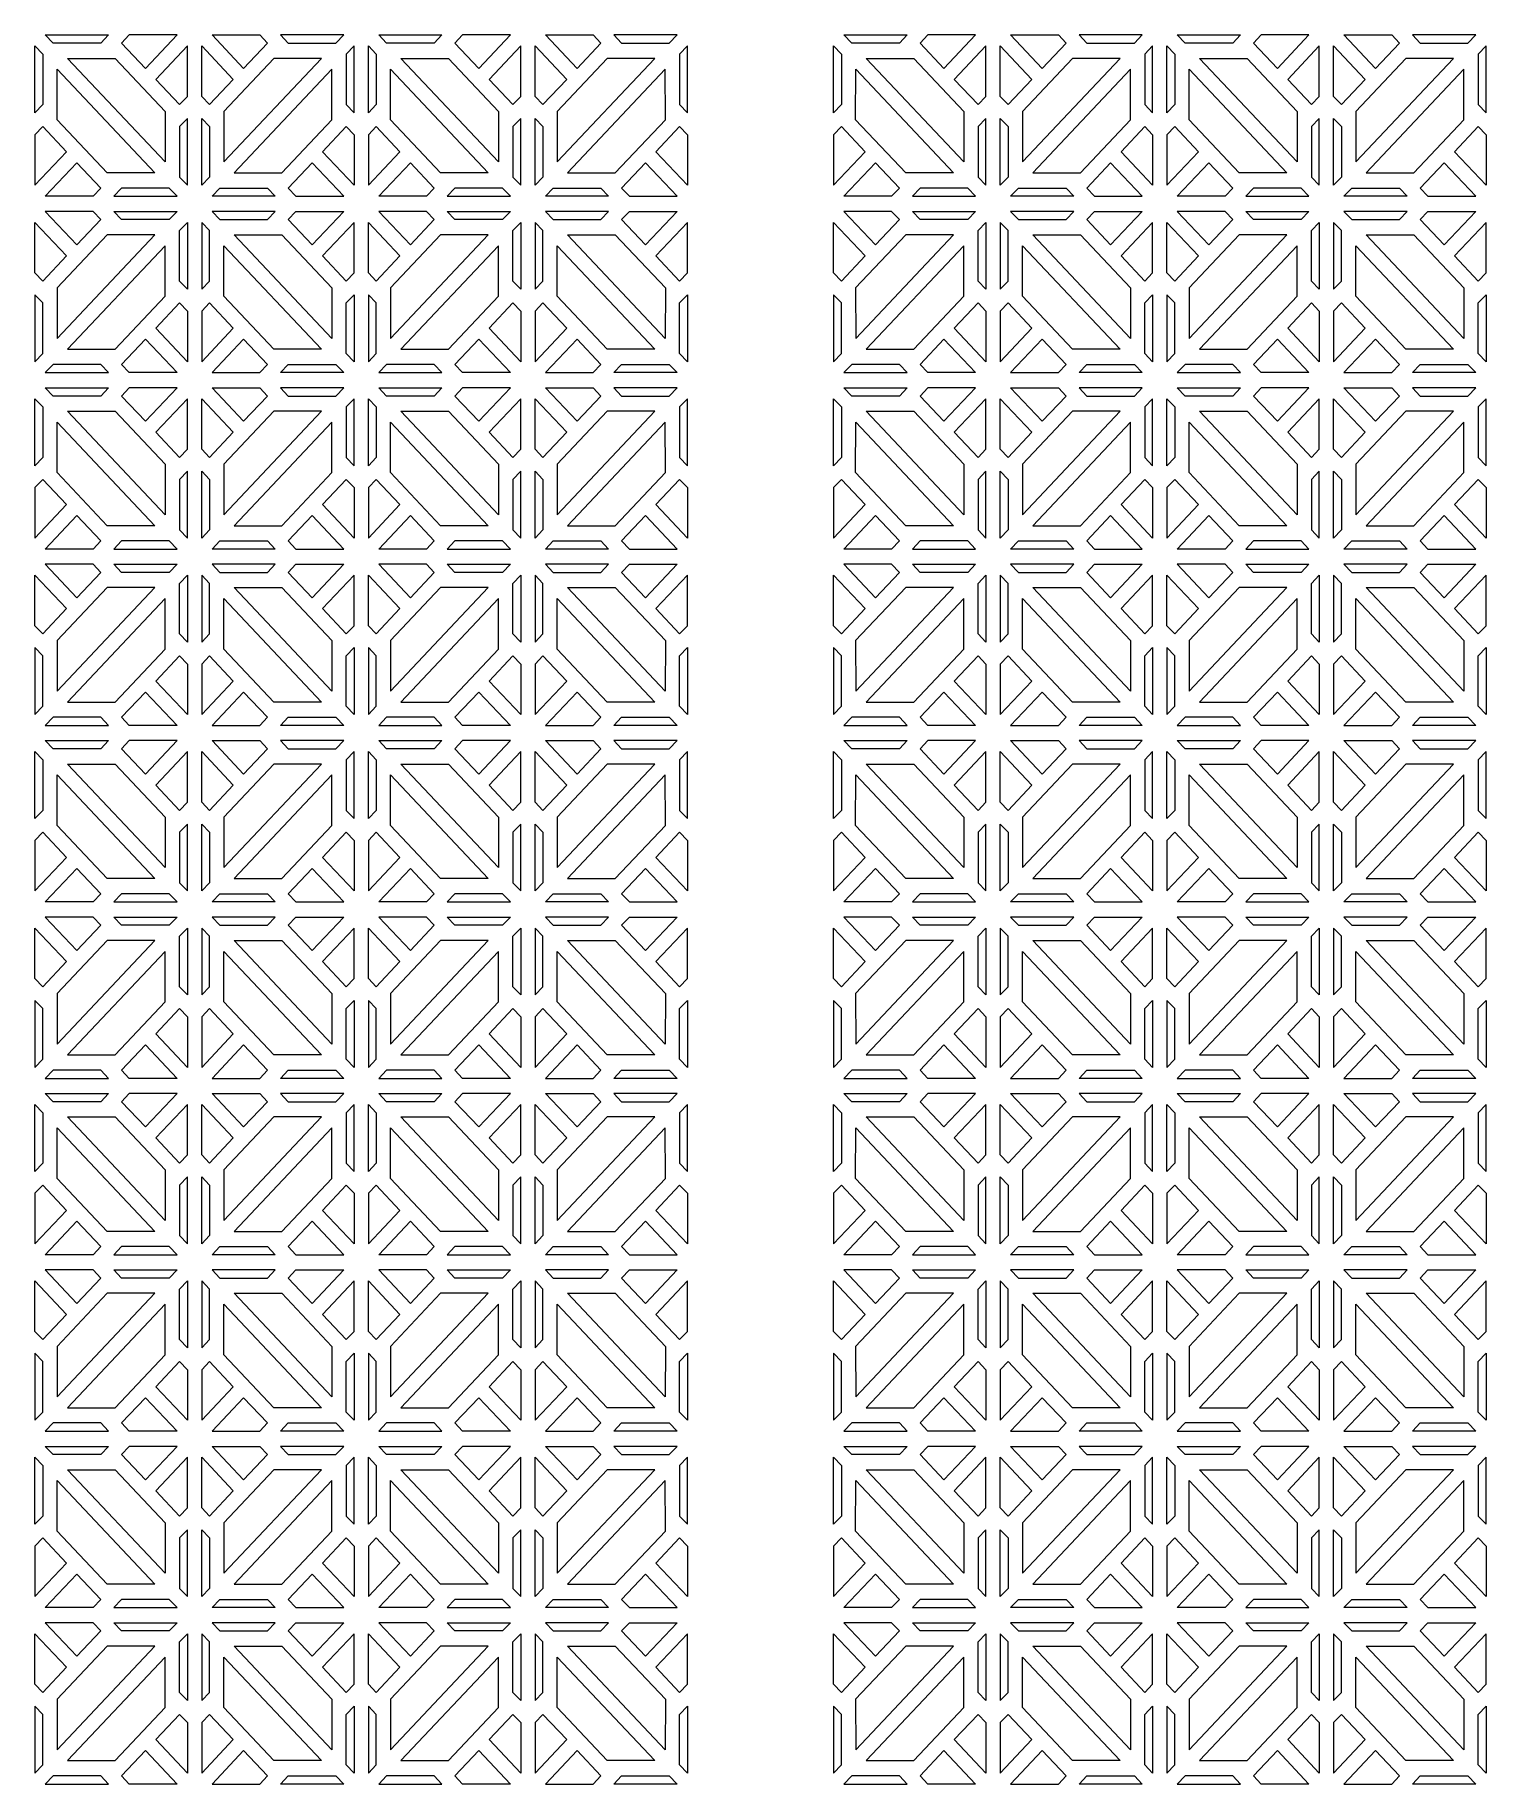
# Model space of a CAD drawing. Header units: centimetres. Extents: x -89 to 89, y -108 to 108.
import ezdxf

# ---------------------------------------------------------------- set-up
doc = ezdxf.new("R2010")
doc.units = ezdxf.units.CM
doc.header["$MEASUREMENT"] = 0
doc.layers.add('layer 1', color=7, linetype='Continuous')

msp = doc.modelspace()

# ---------------------------------------------------------------- linework, layer by layer
at = {"layer": 'layer 1', "color": 114, "lineweight": 9}
for points in [[(-86.99841, 106.55632), (-86.99841, 106.55632), (-81.12871, 106.55783), (-81.12871, 106.55783), (-81.12871, 106.55783), (-81.12871, 106.55783), (-80.17465, 107.56777), (-80.17465, 107.56777), (-80.17465, 107.56777), (-80.17465, 107.56777), (-87.95393, 107.56778), (-87.95393, 107.56778), (-87.95393, 107.56778), (-87.95393, 107.56778), (-86.99841, 106.55632), (-86.99841, 106.55632)], [(-75.64901, 103.45043), (-75.64901, 103.45043), (-78.58457, 106.55784), (-78.58457, 106.55784), (-78.58457, 106.55784), (-78.58457, 106.55784), (-77.63053, 107.56778), (-77.63053, 107.56778), (-77.63053, 107.56778), (-77.63053, 107.56778), (-71.75941, 107.56777), (-71.75941, 107.56777), (-71.75941, 107.56777), (-71.75941, 107.56777), (-75.64901, 103.45043), (-75.64901, 103.45043)], [(-63.56435, 103.45043), (-63.56435, 103.45043), (-60.62879, 106.55784), (-60.62879, 106.55784), (-60.62879, 106.55784), (-60.62879, 106.55784), (-61.58283, 107.56778), (-61.58283, 107.56778), (-61.58283, 107.56778), (-61.58283, 107.56778), (-67.45394, 107.56777), (-67.45394, 107.56777), (-67.45394, 107.56777), (-67.45394, 107.56777), (-63.56435, 103.45043), (-63.56435, 103.45043)], [(-52.21495, 106.55632), (-52.21495, 106.55632), (-58.08465, 106.55783), (-58.08465, 106.55783), (-58.08465, 106.55783), (-58.08465, 106.55783), (-59.03871, 107.56777), (-59.03871, 107.56777), (-59.03871, 107.56777), (-59.03871, 107.56777), (-51.25943, 107.56778), (-51.25943, 107.56778), (-51.25943, 107.56778), (-51.25943, 107.56778), (-52.21495, 106.55632), (-52.21495, 106.55632)], [(-45.99841, 106.55632), (-45.99841, 106.55632), (-40.12871, 106.55783), (-40.12871, 106.55783), (-40.12871, 106.55783), (-40.12871, 106.55783), (-39.17465, 107.56777), (-39.17465, 107.56777), (-39.17465, 107.56777), (-39.17465, 107.56777), (-46.95393, 107.56778), (-46.95393, 107.56778), (-46.95393, 107.56778), (-46.95393, 107.56778), (-45.99841, 106.55632), (-45.99841, 106.55632)], [(-34.64901, 103.45043), (-34.64901, 103.45043), (-37.58457, 106.55784), (-37.58457, 106.55784), (-37.58457, 106.55784), (-37.58457, 106.55784), (-36.63053, 107.56778), (-36.63053, 107.56778), (-36.63053, 107.56778), (-36.63053, 107.56778), (-30.75942, 107.56777), (-30.75942, 107.56777), (-30.75942, 107.56777), (-30.75942, 107.56777), (-34.64901, 103.45043), (-34.64901, 103.45043)], [(-22.56435, 103.45043), (-22.56435, 103.45043), (-19.62879, 106.55784), (-19.62879, 106.55784), (-19.62879, 106.55784), (-19.62879, 106.55784), (-20.58283, 107.56778), (-20.58283, 107.56778), (-20.58283, 107.56778), (-20.58283, 107.56778), (-26.45395, 107.56777), (-26.45395, 107.56777), (-26.45395, 107.56777), (-26.45395, 107.56777), (-22.56435, 103.45043), (-22.56435, 103.45043)], [(-11.21495, 106.55632), (-11.21495, 106.55632), (-17.08465, 106.55783), (-17.08465, 106.55783), (-17.08465, 106.55783), (-17.08465, 106.55783), (-18.03871, 107.56777), (-18.03871, 107.56777), (-18.03871, 107.56777), (-18.03871, 107.56777), (-10.25943, 107.56778), (-10.25943, 107.56778), (-10.25943, 107.56778), (-10.25943, 107.56778), (-11.21495, 106.55632), (-11.21495, 106.55632)], [(-89.22601, 97.9866), (-89.22601, 97.9866), (-88.27144, 98.99649), (-88.27144, 98.99649), (-88.27144, 98.99649), (-88.27144, 98.99649), (-88.27033, 105.20962), (-88.27033, 105.20962), (-88.27033, 105.20962), (-88.27033, 105.20962), (-89.22601, 106.22124), (-89.22601, 106.22124), (-89.22601, 106.22124), (-89.22601, 106.22124), (-89.22601, 97.9866), (-89.22601, 97.9866)], [(-71.44138, 98.9965), (-71.44138, 98.9965), (-74.37694, 102.10389), (-74.37694, 102.10389), (-74.37694, 102.10389), (-74.37694, 102.10389), (-70.48735, 106.22122), (-70.48735, 106.22122), (-70.48735, 106.22122), (-70.48735, 106.22122), (-70.48735, 100.00642), (-70.48735, 100.00642), (-70.48735, 100.00642), (-70.48735, 100.00642), (-71.44138, 98.9965), (-71.44138, 98.9965)], [(-67.77198, 98.9965), (-67.77198, 98.9965), (-64.83642, 102.10389), (-64.83642, 102.10389), (-64.83642, 102.10389), (-64.83642, 102.10389), (-68.72601, 106.22122), (-68.72601, 106.22122), (-68.72601, 106.22122), (-68.72601, 106.22122), (-68.72601, 100.00642), (-68.72601, 100.00642), (-68.72601, 100.00642), (-68.72601, 100.00642), (-67.77198, 98.9965), (-67.77198, 98.9965)], [(-49.98735, 97.9866), (-49.98735, 97.9866), (-50.94192, 98.99649), (-50.94192, 98.99649), (-50.94192, 98.99649), (-50.94192, 98.99649), (-50.94303, 105.20962), (-50.94303, 105.20962), (-50.94303, 105.20962), (-50.94303, 105.20962), (-49.98735, 106.22124), (-49.98735, 106.22124), (-49.98735, 106.22124), (-49.98735, 106.22124), (-49.98735, 97.9866), (-49.98735, 97.9866)], [(-48.22601, 97.9866), (-48.22601, 97.9866), (-47.27144, 98.99649), (-47.27144, 98.99649), (-47.27144, 98.99649), (-47.27144, 98.99649), (-47.27033, 105.20962), (-47.27033, 105.20962), (-47.27033, 105.20962), (-47.27033, 105.20962), (-48.22601, 106.22124), (-48.22601, 106.22124), (-48.22601, 106.22124), (-48.22601, 106.22124), (-48.22601, 97.9866), (-48.22601, 97.9866)], [(-30.44138, 98.9965), (-30.44138, 98.9965), (-33.37694, 102.10389), (-33.37694, 102.10389), (-33.37694, 102.10389), (-33.37694, 102.10389), (-29.48735, 106.22122), (-29.48735, 106.22122), (-29.48735, 106.22122), (-29.48735, 106.22122), (-29.48735, 100.00642), (-29.48735, 100.00642), (-29.48735, 100.00642), (-29.48735, 100.00642), (-30.44138, 98.9965), (-30.44138, 98.9965)], [(-26.77198, 98.9965), (-26.77198, 98.9965), (-23.83642, 102.10389), (-23.83642, 102.10389), (-23.83642, 102.10389), (-23.83642, 102.10389), (-27.72601, 106.22122), (-27.72601, 106.22122), (-27.72601, 106.22122), (-27.72601, 106.22122), (-27.72601, 100.00642), (-27.72601, 100.00642), (-27.72601, 100.00642), (-27.72601, 100.00642), (-26.77198, 98.9965), (-26.77198, 98.9965)], [(-8.98735, 97.9866), (-8.98735, 97.9866), (-9.94192, 98.99649), (-9.94192, 98.99649), (-9.94192, 98.99649), (-9.94192, 98.99649), (-9.94303, 105.20962), (-9.94303, 105.20962), (-9.94303, 105.20962), (-9.94303, 105.20962), (-8.98735, 106.22124), (-8.98735, 106.22124), (-8.98735, 106.22124), (-8.98735, 106.22124), (-8.98735, 97.9866), (-8.98735, 97.9866)], [(-86.50932, 103.34552), (-86.50932, 103.34552), (-86.51046, 97.13193), (-86.51046, 97.13193), (-86.51046, 97.13193), (-86.51046, 97.13193), (-80.34601, 90.60662), (-80.34601, 90.60662), (-80.34601, 90.60662), (-80.34601, 90.60662), (-74.4756, 90.60741), (-74.4756, 90.60741), (-74.4756, 90.60741), (-74.4756, 90.60741), (-86.50932, 103.34552), (-86.50932, 103.34552)], [(-73.20246, 91.9528), (-73.20246, 91.9528), (-73.20267, 98.16783), (-73.20267, 98.16783), (-73.20267, 98.16783), (-73.20267, 98.16783), (-79.36724, 104.69325), (-79.36724, 104.69325), (-79.36724, 104.69325), (-79.36724, 104.69325), (-85.23736, 104.69218), (-85.23736, 104.69218), (-85.23736, 104.69218), (-85.23736, 104.69218), (-73.20246, 91.9528), (-73.20246, 91.9528)], [(-66.0109, 91.9528), (-66.0109, 91.9528), (-66.01069, 98.16783), (-66.01069, 98.16783), (-66.01069, 98.16783), (-66.01069, 98.16783), (-59.84612, 104.69325), (-59.84612, 104.69325), (-59.84612, 104.69325), (-59.84612, 104.69325), (-53.976, 104.69218), (-53.976, 104.69218), (-53.976, 104.69218), (-53.976, 104.69218), (-66.0109, 91.9528), (-66.0109, 91.9528)], [(-52.70404, 103.34552), (-52.70404, 103.34552), (-52.7029, 97.13193), (-52.7029, 97.13193), (-52.7029, 97.13193), (-52.7029, 97.13193), (-58.86735, 90.60662), (-58.86735, 90.60662), (-58.86735, 90.60662), (-58.86735, 90.60662), (-64.73776, 90.60741), (-64.73776, 90.60741), (-64.73776, 90.60741), (-64.73776, 90.60741), (-52.70404, 103.34552), (-52.70404, 103.34552)], [(-45.50932, 103.34552), (-45.50932, 103.34552), (-45.51046, 97.13193), (-45.51046, 97.13193), (-45.51046, 97.13193), (-45.51046, 97.13193), (-39.34601, 90.60662), (-39.34601, 90.60662), (-39.34601, 90.60662), (-39.34601, 90.60662), (-33.4756, 90.60741), (-33.4756, 90.60741), (-33.4756, 90.60741), (-33.4756, 90.60741), (-45.50932, 103.34552), (-45.50932, 103.34552)], [(-32.20246, 91.9528), (-32.20246, 91.9528), (-32.20267, 98.16783), (-32.20267, 98.16783), (-32.20267, 98.16783), (-32.20267, 98.16783), (-38.36724, 104.69325), (-38.36724, 104.69325), (-38.36724, 104.69325), (-38.36724, 104.69325), (-44.23736, 104.69218), (-44.23736, 104.69218), (-44.23736, 104.69218), (-44.23736, 104.69218), (-32.20246, 91.9528), (-32.20246, 91.9528)], [(-25.0109, 91.9528), (-25.0109, 91.9528), (-25.01069, 98.16783), (-25.01069, 98.16783), (-25.01069, 98.16783), (-25.01069, 98.16783), (-18.84612, 104.69325), (-18.84612, 104.69325), (-18.84612, 104.69325), (-18.84612, 104.69325), (-12.976, 104.69218), (-12.976, 104.69218), (-12.976, 104.69218), (-12.976, 104.69218), (-25.0109, 91.9528), (-25.0109, 91.9528)], [(-11.70404, 103.34552), (-11.70404, 103.34552), (-11.7029, 97.13193), (-11.7029, 97.13193), (-11.7029, 97.13193), (-11.7029, 97.13193), (-17.86735, 90.60662), (-17.86735, 90.60662), (-17.86735, 90.60662), (-17.86735, 90.60662), (-23.73776, 90.60741), (-23.73776, 90.60741), (-23.73776, 90.60741), (-23.73776, 90.60741), (-11.70404, 103.34552), (-11.70404, 103.34552)], [(-70.48734, 97.31331), (-70.48734, 97.31331), (-70.48736, 89.07877), (-70.48736, 89.07877), (-70.48736, 89.07877), (-70.48736, 89.07877), (-71.44137, 90.08862), (-71.44137, 90.08862), (-71.44137, 90.08862), (-71.44137, 90.08862), (-71.44137, 96.30341), (-71.44137, 96.30341), (-71.44137, 96.30341), (-71.44137, 96.30341), (-70.48734, 97.31331), (-70.48734, 97.31331)], [(-68.72602, 97.31331), (-68.72602, 97.31331), (-68.726, 89.07877), (-68.726, 89.07877), (-68.726, 89.07877), (-68.726, 89.07877), (-67.77199, 90.08862), (-67.77199, 90.08862), (-67.77199, 90.08862), (-67.77199, 90.08862), (-67.77199, 96.30341), (-67.77199, 96.30341), (-67.77199, 96.30341), (-67.77199, 96.30341), (-68.72602, 97.31331), (-68.72602, 97.31331)], [(-29.48734, 97.31331), (-29.48734, 97.31331), (-29.48736, 89.07877), (-29.48736, 89.07877), (-29.48736, 89.07877), (-29.48736, 89.07877), (-30.44137, 90.08862), (-30.44137, 90.08862), (-30.44137, 90.08862), (-30.44137, 90.08862), (-30.44137, 96.30341), (-30.44137, 96.30341), (-30.44137, 96.30341), (-30.44137, 96.30341), (-29.48734, 97.31331), (-29.48734, 97.31331)], [(-27.72602, 97.31331), (-27.72602, 97.31331), (-27.726, 89.07877), (-27.726, 89.07877), (-27.726, 89.07877), (-27.726, 89.07877), (-26.77199, 90.08862), (-26.77199, 90.08862), (-26.77199, 90.08862), (-26.77199, 90.08862), (-26.77199, 96.30341), (-26.77199, 96.30341), (-26.77199, 96.30341), (-26.77199, 96.30341), (-27.72602, 97.31331), (-27.72602, 97.31331)], [(-89.22601, 89.07874), (-89.22601, 89.07874), (-89.22601, 95.29353), (-89.22601, 95.29353), (-89.22601, 95.29353), (-89.22601, 95.29353), (-88.27194, 96.30344), (-88.27194, 96.30344), (-88.27194, 96.30344), (-88.27194, 96.30344), (-85.33637, 93.19603), (-85.33637, 93.19603), (-85.33637, 93.19603), (-85.33637, 93.19603), (-89.22601, 89.07874), (-89.22601, 89.07874)], [(-49.98735, 89.07874), (-49.98735, 89.07874), (-49.98735, 95.29353), (-49.98735, 95.29353), (-49.98735, 95.29353), (-49.98735, 95.29353), (-50.94142, 96.30344), (-50.94142, 96.30344), (-50.94142, 96.30344), (-50.94142, 96.30344), (-53.87699, 93.19603), (-53.87699, 93.19603), (-53.87699, 93.19603), (-53.87699, 93.19603), (-49.98735, 89.07874), (-49.98735, 89.07874)], [(-48.22601, 89.07874), (-48.22601, 89.07874), (-48.22601, 95.29353), (-48.22601, 95.29353), (-48.22601, 95.29353), (-48.22601, 95.29353), (-47.27194, 96.30344), (-47.27194, 96.30344), (-47.27194, 96.30344), (-47.27194, 96.30344), (-44.33637, 93.19603), (-44.33637, 93.19603), (-44.33637, 93.19603), (-44.33637, 93.19603), (-48.22601, 89.07874), (-48.22601, 89.07874)], [(-8.98735, 89.07874), (-8.98735, 89.07874), (-8.98735, 95.29353), (-8.98735, 95.29353), (-8.98735, 95.29353), (-8.98735, 95.29353), (-9.94142, 96.30344), (-9.94142, 96.30344), (-9.94142, 96.30344), (-9.94142, 96.30344), (-12.87699, 93.19603), (-12.87699, 93.19603), (-12.87699, 93.19603), (-12.87699, 93.19603), (-8.98735, 89.07874), (-8.98735, 89.07874)], [(-84.0643, 91.8495), (-84.0643, 91.8495), (-87.95392, 87.73222), (-87.95392, 87.73222), (-87.95392, 87.73222), (-87.95392, 87.73222), (-82.08277, 87.73223), (-82.08277, 87.73223), (-82.08277, 87.73223), (-82.08277, 87.73223), (-81.12875, 88.74211), (-81.12875, 88.74211), (-81.12875, 88.74211), (-81.12875, 88.74211), (-84.0643, 91.8495), (-84.0643, 91.8495)], [(-55.14906, 91.8495), (-55.14906, 91.8495), (-51.25944, 87.73222), (-51.25944, 87.73222), (-51.25944, 87.73222), (-51.25944, 87.73222), (-57.13059, 87.73223), (-57.13059, 87.73223), (-57.13059, 87.73223), (-57.13059, 87.73223), (-58.08461, 88.74211), (-58.08461, 88.74211), (-58.08461, 88.74211), (-58.08461, 88.74211), (-55.14906, 91.8495), (-55.14906, 91.8495)], [(-43.0643, 91.8495), (-43.0643, 91.8495), (-46.95392, 87.73222), (-46.95392, 87.73222), (-46.95392, 87.73222), (-46.95392, 87.73222), (-41.08277, 87.73223), (-41.08277, 87.73223), (-41.08277, 87.73223), (-41.08277, 87.73223), (-40.12875, 88.74211), (-40.12875, 88.74211), (-40.12875, 88.74211), (-40.12875, 88.74211), (-43.0643, 91.8495), (-43.0643, 91.8495)], [(-14.14906, 91.8495), (-14.14906, 91.8495), (-10.25944, 87.73222), (-10.25944, 87.73222), (-10.25944, 87.73222), (-10.25944, 87.73222), (-16.13059, 87.73223), (-16.13059, 87.73223), (-16.13059, 87.73223), (-16.13059, 87.73223), (-17.08461, 88.74211), (-17.08461, 88.74211), (-17.08461, 88.74211), (-17.08461, 88.74211), (-14.14906, 91.8495), (-14.14906, 91.8495)], [(-78.58456, 88.74209), (-78.58456, 88.74209), (-72.71451, 88.74321), (-72.71451, 88.74321), (-72.71451, 88.74321), (-72.71451, 88.74321), (-71.75942, 87.73222), (-71.75942, 87.73222), (-71.75942, 87.73222), (-71.75942, 87.73222), (-79.53862, 87.73222), (-79.53862, 87.73222), (-79.53862, 87.73222), (-79.53862, 87.73222), (-78.58456, 88.74209), (-78.58456, 88.74209)], [(-60.6288, 88.74209), (-60.6288, 88.74209), (-66.49885, 88.74321), (-66.49885, 88.74321), (-66.49885, 88.74321), (-66.49885, 88.74321), (-67.45394, 87.73222), (-67.45394, 87.73222), (-67.45394, 87.73222), (-67.45394, 87.73222), (-59.67474, 87.73222), (-59.67474, 87.73222), (-59.67474, 87.73222), (-59.67474, 87.73222), (-60.6288, 88.74209), (-60.6288, 88.74209)], [(-37.58456, 88.74209), (-37.58456, 88.74209), (-31.71451, 88.74321), (-31.71451, 88.74321), (-31.71451, 88.74321), (-31.71451, 88.74321), (-30.75942, 87.73222), (-30.75942, 87.73222), (-30.75942, 87.73222), (-30.75942, 87.73222), (-38.53862, 87.73222), (-38.53862, 87.73222), (-38.53862, 87.73222), (-38.53862, 87.73222), (-37.58456, 88.74209), (-37.58456, 88.74209)], [(-19.6288, 88.74209), (-19.6288, 88.74209), (-25.49885, 88.74321), (-25.49885, 88.74321), (-25.49885, 88.74321), (-25.49885, 88.74321), (-26.45394, 87.73222), (-26.45394, 87.73222), (-26.45394, 87.73222), (-26.45394, 87.73222), (-18.67474, 87.73222), (-18.67474, 87.73222), (-18.67474, 87.73222), (-18.67474, 87.73222), (-19.6288, 88.74209), (-19.6288, 88.74209)], [(-89.22601, 84.52126), (-89.22601, 84.52126), (-89.22601, 78.30646), (-89.22601, 78.30646), (-89.22601, 78.30646), (-89.22601, 78.30646), (-88.27194, 77.29656), (-88.27194, 77.29656), (-88.27194, 77.29656), (-88.27194, 77.29656), (-85.33637, 80.40397), (-85.33637, 80.40397), (-85.33637, 80.40397), (-85.33637, 80.40397), (-89.22601, 84.52126), (-89.22601, 84.52126)], [(-84.0643, 81.7505), (-84.0643, 81.7505), (-87.95392, 85.86778), (-87.95392, 85.86778), (-87.95392, 85.86778), (-87.95392, 85.86778), (-82.08277, 85.86777), (-82.08277, 85.86777), (-82.08277, 85.86777), (-82.08277, 85.86777), (-81.12875, 84.85788), (-81.12875, 84.85788), (-81.12875, 84.85788), (-81.12875, 84.85788), (-84.0643, 81.7505), (-84.0643, 81.7505)], [(-78.58456, 84.85791), (-78.58456, 84.85791), (-72.71451, 84.85679), (-72.71451, 84.85679), (-72.71451, 84.85679), (-72.71451, 84.85679), (-71.75942, 85.86778), (-71.75942, 85.86778), (-71.75942, 85.86778), (-71.75942, 85.86778), (-79.53862, 85.86778), (-79.53862, 85.86778), (-79.53862, 85.86778), (-79.53862, 85.86778), (-78.58456, 84.85791), (-78.58456, 84.85791)], [(-70.48734, 76.28669), (-70.48734, 76.28669), (-70.48736, 84.52123), (-70.48736, 84.52123), (-70.48736, 84.52123), (-70.48736, 84.52123), (-71.44137, 83.51138), (-71.44137, 83.51138), (-71.44137, 83.51138), (-71.44137, 83.51138), (-71.44137, 77.29659), (-71.44137, 77.29659), (-71.44137, 77.29659), (-71.44137, 77.29659), (-70.48734, 76.28669), (-70.48734, 76.28669)], [(-68.72602, 76.28669), (-68.72602, 76.28669), (-68.726, 84.52123), (-68.726, 84.52123), (-68.726, 84.52123), (-68.726, 84.52123), (-67.77199, 83.51138), (-67.77199, 83.51138), (-67.77199, 83.51138), (-67.77199, 83.51138), (-67.77199, 77.29659), (-67.77199, 77.29659), (-67.77199, 77.29659), (-67.77199, 77.29659), (-68.72602, 76.28669), (-68.72602, 76.28669)], [(-60.6288, 84.85791), (-60.6288, 84.85791), (-66.49885, 84.85679), (-66.49885, 84.85679), (-66.49885, 84.85679), (-66.49885, 84.85679), (-67.45394, 85.86778), (-67.45394, 85.86778), (-67.45394, 85.86778), (-67.45394, 85.86778), (-59.67474, 85.86778), (-59.67474, 85.86778), (-59.67474, 85.86778), (-59.67474, 85.86778), (-60.6288, 84.85791), (-60.6288, 84.85791)], [(-55.14906, 81.7505), (-55.14906, 81.7505), (-51.25944, 85.86778), (-51.25944, 85.86778), (-51.25944, 85.86778), (-51.25944, 85.86778), (-57.13059, 85.86777), (-57.13059, 85.86777), (-57.13059, 85.86777), (-57.13059, 85.86777), (-58.08461, 84.85788), (-58.08461, 84.85788), (-58.08461, 84.85788), (-58.08461, 84.85788), (-55.14906, 81.7505), (-55.14906, 81.7505)], [(-49.98735, 84.52126), (-49.98735, 84.52126), (-49.98735, 78.30646), (-49.98735, 78.30646), (-49.98735, 78.30646), (-49.98735, 78.30646), (-50.94142, 77.29656), (-50.94142, 77.29656), (-50.94142, 77.29656), (-50.94142, 77.29656), (-53.87699, 80.40397), (-53.87699, 80.40397), (-53.87699, 80.40397), (-53.87699, 80.40397), (-49.98735, 84.52126), (-49.98735, 84.52126)], [(-48.22601, 84.52126), (-48.22601, 84.52126), (-48.22601, 78.30646), (-48.22601, 78.30646), (-48.22601, 78.30646), (-48.22601, 78.30646), (-47.27194, 77.29656), (-47.27194, 77.29656), (-47.27194, 77.29656), (-47.27194, 77.29656), (-44.33637, 80.40397), (-44.33637, 80.40397), (-44.33637, 80.40397), (-44.33637, 80.40397), (-48.22601, 84.52126), (-48.22601, 84.52126)], [(-43.0643, 81.7505), (-43.0643, 81.7505), (-46.95392, 85.86778), (-46.95392, 85.86778), (-46.95392, 85.86778), (-46.95392, 85.86778), (-41.08277, 85.86777), (-41.08277, 85.86777), (-41.08277, 85.86777), (-41.08277, 85.86777), (-40.12875, 84.85788), (-40.12875, 84.85788), (-40.12875, 84.85788), (-40.12875, 84.85788), (-43.0643, 81.7505), (-43.0643, 81.7505)], [(-37.58456, 84.85791), (-37.58456, 84.85791), (-31.71451, 84.85679), (-31.71451, 84.85679), (-31.71451, 84.85679), (-31.71451, 84.85679), (-30.75942, 85.86778), (-30.75942, 85.86778), (-30.75942, 85.86778), (-30.75942, 85.86778), (-38.53862, 85.86778), (-38.53862, 85.86778), (-38.53862, 85.86778), (-38.53862, 85.86778), (-37.58456, 84.85791), (-37.58456, 84.85791)], [(-29.48734, 76.28669), (-29.48734, 76.28669), (-29.48736, 84.52123), (-29.48736, 84.52123), (-29.48736, 84.52123), (-29.48736, 84.52123), (-30.44137, 83.51138), (-30.44137, 83.51138), (-30.44137, 83.51138), (-30.44137, 83.51138), (-30.44137, 77.29659), (-30.44137, 77.29659), (-30.44137, 77.29659), (-30.44137, 77.29659), (-29.48734, 76.28669), (-29.48734, 76.28669)], [(-27.72602, 76.28669), (-27.72602, 76.28669), (-27.726, 84.52123), (-27.726, 84.52123), (-27.726, 84.52123), (-27.726, 84.52123), (-26.77199, 83.51138), (-26.77199, 83.51138), (-26.77199, 83.51138), (-26.77199, 83.51138), (-26.77199, 77.29659), (-26.77199, 77.29659), (-26.77199, 77.29659), (-26.77199, 77.29659), (-27.72602, 76.28669), (-27.72602, 76.28669)], [(-19.6288, 84.85791), (-19.6288, 84.85791), (-25.49885, 84.85679), (-25.49885, 84.85679), (-25.49885, 84.85679), (-25.49885, 84.85679), (-26.45394, 85.86778), (-26.45394, 85.86778), (-26.45394, 85.86778), (-26.45394, 85.86778), (-18.67474, 85.86778), (-18.67474, 85.86778), (-18.67474, 85.86778), (-18.67474, 85.86778), (-19.6288, 84.85791), (-19.6288, 84.85791)], [(-14.14906, 81.7505), (-14.14906, 81.7505), (-10.25944, 85.86778), (-10.25944, 85.86778), (-10.25944, 85.86778), (-10.25944, 85.86778), (-16.13059, 85.86777), (-16.13059, 85.86777), (-16.13059, 85.86777), (-16.13059, 85.86777), (-17.08461, 84.85788), (-17.08461, 84.85788), (-17.08461, 84.85788), (-17.08461, 84.85788), (-14.14906, 81.7505), (-14.14906, 81.7505)], [(-8.98735, 84.52126), (-8.98735, 84.52126), (-8.98735, 78.30646), (-8.98735, 78.30646), (-8.98735, 78.30646), (-8.98735, 78.30646), (-9.94142, 77.29656), (-9.94142, 77.29656), (-9.94142, 77.29656), (-9.94142, 77.29656), (-12.87699, 80.40397), (-12.87699, 80.40397), (-12.87699, 80.40397), (-12.87699, 80.40397), (-8.98735, 84.52126), (-8.98735, 84.52126)], [(-86.50932, 70.25448), (-86.50932, 70.25448), (-86.51046, 76.46806), (-86.51046, 76.46806), (-86.51046, 76.46806), (-86.51046, 76.46806), (-80.34601, 82.99337), (-80.34601, 82.99337), (-80.34601, 82.99337), (-80.34601, 82.99337), (-74.4756, 82.99259), (-74.4756, 82.99259), (-74.4756, 82.99259), (-74.4756, 82.99259), (-86.50932, 70.25448), (-86.50932, 70.25448)], [(-52.70404, 70.25448), (-52.70404, 70.25448), (-52.7029, 76.46806), (-52.7029, 76.46806), (-52.7029, 76.46806), (-52.7029, 76.46806), (-58.86735, 82.99337), (-58.86735, 82.99337), (-58.86735, 82.99337), (-58.86735, 82.99337), (-64.73776, 82.99259), (-64.73776, 82.99259), (-64.73776, 82.99259), (-64.73776, 82.99259), (-52.70404, 70.25448), (-52.70404, 70.25448)], [(-45.50932, 70.25448), (-45.50932, 70.25448), (-45.51046, 76.46806), (-45.51046, 76.46806), (-45.51046, 76.46806), (-45.51046, 76.46806), (-39.34601, 82.99337), (-39.34601, 82.99337), (-39.34601, 82.99337), (-39.34601, 82.99337), (-33.4756, 82.99259), (-33.4756, 82.99259), (-33.4756, 82.99259), (-33.4756, 82.99259), (-45.50932, 70.25448), (-45.50932, 70.25448)], [(-11.70404, 70.25448), (-11.70404, 70.25448), (-11.7029, 76.46806), (-11.7029, 76.46806), (-11.7029, 76.46806), (-11.7029, 76.46806), (-17.86735, 82.99337), (-17.86735, 82.99337), (-17.86735, 82.99337), (-17.86735, 82.99337), (-23.73776, 82.99259), (-23.73776, 82.99259), (-23.73776, 82.99259), (-23.73776, 82.99259), (-11.70404, 70.25448), (-11.70404, 70.25448)], [(-73.20246, 81.6472), (-73.20246, 81.6472), (-73.20267, 75.43217), (-73.20267, 75.43217), (-73.20267, 75.43217), (-73.20267, 75.43217), (-79.36724, 68.90675), (-79.36724, 68.90675), (-79.36724, 68.90675), (-79.36724, 68.90675), (-85.23736, 68.90782), (-85.23736, 68.90782), (-85.23736, 68.90782), (-85.23736, 68.90782), (-73.20246, 81.6472), (-73.20246, 81.6472)], [(-66.0109, 81.6472), (-66.0109, 81.6472), (-66.01069, 75.43217), (-66.01069, 75.43217), (-66.01069, 75.43217), (-66.01069, 75.43217), (-59.84612, 68.90675), (-59.84612, 68.90675), (-59.84612, 68.90675), (-59.84612, 68.90675), (-53.976, 68.90782), (-53.976, 68.90782), (-53.976, 68.90782), (-53.976, 68.90782), (-66.0109, 81.6472), (-66.0109, 81.6472)], [(-32.20246, 81.6472), (-32.20246, 81.6472), (-32.20267, 75.43217), (-32.20267, 75.43217), (-32.20267, 75.43217), (-32.20267, 75.43217), (-38.36724, 68.90675), (-38.36724, 68.90675), (-38.36724, 68.90675), (-38.36724, 68.90675), (-44.23736, 68.90782), (-44.23736, 68.90782), (-44.23736, 68.90782), (-44.23736, 68.90782), (-32.20246, 81.6472), (-32.20246, 81.6472)], [(-25.0109, 81.6472), (-25.0109, 81.6472), (-25.01069, 75.43217), (-25.01069, 75.43217), (-25.01069, 75.43217), (-25.01069, 75.43217), (-18.84612, 68.90675), (-18.84612, 68.90675), (-18.84612, 68.90675), (-18.84612, 68.90675), (-12.976, 68.90782), (-12.976, 68.90782), (-12.976, 68.90782), (-12.976, 68.90782), (-25.0109, 81.6472), (-25.0109, 81.6472)], [(-89.22601, 75.61339), (-89.22601, 75.61339), (-88.27144, 74.60351), (-88.27144, 74.60351), (-88.27144, 74.60351), (-88.27144, 74.60351), (-88.27033, 68.39038), (-88.27033, 68.39038), (-88.27033, 68.39038), (-88.27033, 68.39038), (-89.22601, 67.37876), (-89.22601, 67.37876), (-89.22601, 67.37876), (-89.22601, 67.37876), (-89.22601, 75.61339), (-89.22601, 75.61339)], [(-49.98735, 75.61339), (-49.98735, 75.61339), (-50.94192, 74.60351), (-50.94192, 74.60351), (-50.94192, 74.60351), (-50.94192, 74.60351), (-50.94303, 68.39038), (-50.94303, 68.39038), (-50.94303, 68.39038), (-50.94303, 68.39038), (-49.98735, 67.37876), (-49.98735, 67.37876), (-49.98735, 67.37876), (-49.98735, 67.37876), (-49.98735, 75.61339), (-49.98735, 75.61339)], [(-48.22601, 75.61339), (-48.22601, 75.61339), (-47.27144, 74.60351), (-47.27144, 74.60351), (-47.27144, 74.60351), (-47.27144, 74.60351), (-47.27033, 68.39038), (-47.27033, 68.39038), (-47.27033, 68.39038), (-47.27033, 68.39038), (-48.22601, 67.37876), (-48.22601, 67.37876), (-48.22601, 67.37876), (-48.22601, 67.37876), (-48.22601, 75.61339), (-48.22601, 75.61339)], [(-8.98735, 75.61339), (-8.98735, 75.61339), (-9.94192, 74.60351), (-9.94192, 74.60351), (-9.94192, 74.60351), (-9.94192, 74.60351), (-9.94303, 68.39038), (-9.94303, 68.39038), (-9.94303, 68.39038), (-9.94303, 68.39038), (-8.98735, 67.37876), (-8.98735, 67.37876), (-8.98735, 67.37876), (-8.98735, 67.37876), (-8.98735, 75.61339), (-8.98735, 75.61339)], [(-71.44138, 74.6035), (-71.44138, 74.6035), (-74.37694, 71.4961), (-74.37694, 71.4961), (-74.37694, 71.4961), (-74.37694, 71.4961), (-70.48735, 67.37878), (-70.48735, 67.37878), (-70.48735, 67.37878), (-70.48735, 67.37878), (-70.48735, 73.59358), (-70.48735, 73.59358), (-70.48735, 73.59358), (-70.48735, 73.59358), (-71.44138, 74.6035), (-71.44138, 74.6035)], [(-67.77198, 74.6035), (-67.77198, 74.6035), (-64.83642, 71.4961), (-64.83642, 71.4961), (-64.83642, 71.4961), (-64.83642, 71.4961), (-68.72601, 67.37878), (-68.72601, 67.37878), (-68.72601, 67.37878), (-68.72601, 67.37878), (-68.72601, 73.59358), (-68.72601, 73.59358), (-68.72601, 73.59358), (-68.72601, 73.59358), (-67.77198, 74.6035), (-67.77198, 74.6035)], [(-30.44138, 74.6035), (-30.44138, 74.6035), (-33.37694, 71.4961), (-33.37694, 71.4961), (-33.37694, 71.4961), (-33.37694, 71.4961), (-29.48735, 67.37878), (-29.48735, 67.37878), (-29.48735, 67.37878), (-29.48735, 67.37878), (-29.48735, 73.59358), (-29.48735, 73.59358), (-29.48735, 73.59358), (-29.48735, 73.59358), (-30.44138, 74.6035), (-30.44138, 74.6035)], [(-26.77198, 74.6035), (-26.77198, 74.6035), (-23.83642, 71.4961), (-23.83642, 71.4961), (-23.83642, 71.4961), (-23.83642, 71.4961), (-27.72601, 67.37878), (-27.72601, 67.37878), (-27.72601, 67.37878), (-27.72601, 67.37878), (-27.72601, 73.59358), (-27.72601, 73.59358), (-27.72601, 73.59358), (-27.72601, 73.59358), (-26.77198, 74.6035), (-26.77198, 74.6035)], [(-75.64901, 70.14956), (-75.64901, 70.14956), (-78.58457, 67.04215), (-78.58457, 67.04215), (-78.58457, 67.04215), (-78.58457, 67.04215), (-77.63053, 66.03222), (-77.63053, 66.03222), (-77.63053, 66.03222), (-77.63053, 66.03222), (-71.75941, 66.03223), (-71.75941, 66.03223), (-71.75941, 66.03223), (-71.75941, 66.03223), (-75.64901, 70.14956), (-75.64901, 70.14956)], [(-63.56435, 70.14956), (-63.56435, 70.14956), (-60.62879, 67.04215), (-60.62879, 67.04215), (-60.62879, 67.04215), (-60.62879, 67.04215), (-61.58283, 66.03222), (-61.58283, 66.03222), (-61.58283, 66.03222), (-61.58283, 66.03222), (-67.45394, 66.03223), (-67.45394, 66.03223), (-67.45394, 66.03223), (-67.45394, 66.03223), (-63.56435, 70.14956), (-63.56435, 70.14956)], [(-34.64901, 70.14956), (-34.64901, 70.14956), (-37.58457, 67.04215), (-37.58457, 67.04215), (-37.58457, 67.04215), (-37.58457, 67.04215), (-36.63053, 66.03222), (-36.63053, 66.03222), (-36.63053, 66.03222), (-36.63053, 66.03222), (-30.75942, 66.03223), (-30.75942, 66.03223), (-30.75942, 66.03223), (-30.75942, 66.03223), (-34.64901, 70.14956), (-34.64901, 70.14956)], [(-22.56435, 70.14956), (-22.56435, 70.14956), (-19.62879, 67.04215), (-19.62879, 67.04215), (-19.62879, 67.04215), (-19.62879, 67.04215), (-20.58283, 66.03222), (-20.58283, 66.03222), (-20.58283, 66.03222), (-20.58283, 66.03222), (-26.45395, 66.03223), (-26.45395, 66.03223), (-26.45395, 66.03223), (-26.45395, 66.03223), (-22.56435, 70.14956), (-22.56435, 70.14956)], [(-86.99841, 67.04368), (-86.99841, 67.04368), (-81.12871, 67.04216), (-81.12871, 67.04216), (-81.12871, 67.04216), (-81.12871, 67.04216), (-80.17465, 66.03223), (-80.17465, 66.03223), (-80.17465, 66.03223), (-80.17465, 66.03223), (-87.95393, 66.03222), (-87.95393, 66.03222), (-87.95393, 66.03222), (-87.95393, 66.03222), (-86.99841, 67.04368), (-86.99841, 67.04368)], [(-52.21495, 67.04368), (-52.21495, 67.04368), (-58.08465, 67.04216), (-58.08465, 67.04216), (-58.08465, 67.04216), (-58.08465, 67.04216), (-59.03871, 66.03223), (-59.03871, 66.03223), (-59.03871, 66.03223), (-59.03871, 66.03223), (-51.25943, 66.03222), (-51.25943, 66.03222), (-51.25943, 66.03222), (-51.25943, 66.03222), (-52.21495, 67.04368), (-52.21495, 67.04368)], [(-45.99841, 67.04368), (-45.99841, 67.04368), (-40.12871, 67.04216), (-40.12871, 67.04216), (-40.12871, 67.04216), (-40.12871, 67.04216), (-39.17465, 66.03223), (-39.17465, 66.03223), (-39.17465, 66.03223), (-39.17465, 66.03223), (-46.95393, 66.03222), (-46.95393, 66.03222), (-46.95393, 66.03222), (-46.95393, 66.03222), (-45.99841, 67.04368), (-45.99841, 67.04368)], [(-11.21495, 67.04368), (-11.21495, 67.04368), (-17.08465, 67.04216), (-17.08465, 67.04216), (-17.08465, 67.04216), (-17.08465, 67.04216), (-18.03871, 66.03223), (-18.03871, 66.03223), (-18.03871, 66.03223), (-18.03871, 66.03223), (-10.25943, 66.03222), (-10.25943, 66.03222), (-10.25943, 66.03222), (-10.25943, 66.03222), (-11.21495, 67.04368), (-11.21495, 67.04368)], [(-89.22601, 54.5866), (-89.22601, 54.5866), (-88.27144, 55.59649), (-88.27144, 55.59649), (-88.27144, 55.59649), (-88.27144, 55.59649), (-88.27033, 61.80962), (-88.27033, 61.80962), (-88.27033, 61.80962), (-88.27033, 61.80962), (-89.22601, 62.82124), (-89.22601, 62.82124), (-89.22601, 62.82124), (-89.22601, 62.82124), (-89.22601, 54.5866), (-89.22601, 54.5866)], [(-86.99841, 63.15632), (-86.99841, 63.15632), (-81.12871, 63.15783), (-81.12871, 63.15783), (-81.12871, 63.15783), (-81.12871, 63.15783), (-80.17465, 64.16777), (-80.17465, 64.16777), (-80.17465, 64.16777), (-80.17465, 64.16777), (-87.95393, 64.16778), (-87.95393, 64.16778), (-87.95393, 64.16778), (-87.95393, 64.16778), (-86.99841, 63.15632), (-86.99841, 63.15632)], [(-75.64901, 60.05043), (-75.64901, 60.05043), (-78.58457, 63.15784), (-78.58457, 63.15784), (-78.58457, 63.15784), (-78.58457, 63.15784), (-77.63053, 64.16778), (-77.63053, 64.16778), (-77.63053, 64.16778), (-77.63053, 64.16778), (-71.75941, 64.16777), (-71.75941, 64.16777), (-71.75941, 64.16777), (-71.75941, 64.16777), (-75.64901, 60.05043), (-75.64901, 60.05043)], [(-71.44138, 55.5965), (-71.44138, 55.5965), (-74.37694, 58.7039), (-74.37694, 58.7039), (-74.37694, 58.7039), (-74.37694, 58.7039), (-70.48735, 62.82122), (-70.48735, 62.82122), (-70.48735, 62.82122), (-70.48735, 62.82122), (-70.48735, 56.60642), (-70.48735, 56.60642), (-70.48735, 56.60642), (-70.48735, 56.60642), (-71.44138, 55.5965), (-71.44138, 55.5965)], [(-67.77198, 55.5965), (-67.77198, 55.5965), (-64.83642, 58.7039), (-64.83642, 58.7039), (-64.83642, 58.7039), (-64.83642, 58.7039), (-68.72601, 62.82122), (-68.72601, 62.82122), (-68.72601, 62.82122), (-68.72601, 62.82122), (-68.72601, 56.60642), (-68.72601, 56.60642), (-68.72601, 56.60642), (-68.72601, 56.60642), (-67.77198, 55.5965), (-67.77198, 55.5965)], [(-63.56435, 60.05043), (-63.56435, 60.05043), (-60.62879, 63.15784), (-60.62879, 63.15784), (-60.62879, 63.15784), (-60.62879, 63.15784), (-61.58283, 64.16778), (-61.58283, 64.16778), (-61.58283, 64.16778), (-61.58283, 64.16778), (-67.45394, 64.16777), (-67.45394, 64.16777), (-67.45394, 64.16777), (-67.45394, 64.16777), (-63.56435, 60.05043), (-63.56435, 60.05043)], [(-52.21495, 63.15632), (-52.21495, 63.15632), (-58.08465, 63.15783), (-58.08465, 63.15783), (-58.08465, 63.15783), (-58.08465, 63.15783), (-59.03871, 64.16777), (-59.03871, 64.16777), (-59.03871, 64.16777), (-59.03871, 64.16777), (-51.25943, 64.16778), (-51.25943, 64.16778), (-51.25943, 64.16778), (-51.25943, 64.16778), (-52.21495, 63.15632), (-52.21495, 63.15632)], [(-49.98735, 54.5866), (-49.98735, 54.5866), (-50.94192, 55.59649), (-50.94192, 55.59649), (-50.94192, 55.59649), (-50.94192, 55.59649), (-50.94303, 61.80962), (-50.94303, 61.80962), (-50.94303, 61.80962), (-50.94303, 61.80962), (-49.98735, 62.82124), (-49.98735, 62.82124), (-49.98735, 62.82124), (-49.98735, 62.82124), (-49.98735, 54.5866), (-49.98735, 54.5866)], [(-48.22601, 54.5866), (-48.22601, 54.5866), (-47.27144, 55.59649), (-47.27144, 55.59649), (-47.27144, 55.59649), (-47.27144, 55.59649), (-47.27033, 61.80962), (-47.27033, 61.80962), (-47.27033, 61.80962), (-47.27033, 61.80962), (-48.22601, 62.82124), (-48.22601, 62.82124), (-48.22601, 62.82124), (-48.22601, 62.82124), (-48.22601, 54.5866), (-48.22601, 54.5866)], [(-45.99841, 63.15632), (-45.99841, 63.15632), (-40.12871, 63.15783), (-40.12871, 63.15783), (-40.12871, 63.15783), (-40.12871, 63.15783), (-39.17465, 64.16777), (-39.17465, 64.16777), (-39.17465, 64.16777), (-39.17465, 64.16777), (-46.95393, 64.16778), (-46.95393, 64.16778), (-46.95393, 64.16778), (-46.95393, 64.16778), (-45.99841, 63.15632), (-45.99841, 63.15632)], [(-34.64901, 60.05043), (-34.64901, 60.05043), (-37.58457, 63.15784), (-37.58457, 63.15784), (-37.58457, 63.15784), (-37.58457, 63.15784), (-36.63053, 64.16778), (-36.63053, 64.16778), (-36.63053, 64.16778), (-36.63053, 64.16778), (-30.75942, 64.16777), (-30.75942, 64.16777), (-30.75942, 64.16777), (-30.75942, 64.16777), (-34.64901, 60.05043), (-34.64901, 60.05043)], [(-30.44138, 55.5965), (-30.44138, 55.5965), (-33.37694, 58.7039), (-33.37694, 58.7039), (-33.37694, 58.7039), (-33.37694, 58.7039), (-29.48735, 62.82122), (-29.48735, 62.82122), (-29.48735, 62.82122), (-29.48735, 62.82122), (-29.48735, 56.60642), (-29.48735, 56.60642), (-29.48735, 56.60642), (-29.48735, 56.60642), (-30.44138, 55.5965), (-30.44138, 55.5965)], [(-26.77198, 55.5965), (-26.77198, 55.5965), (-23.83642, 58.7039), (-23.83642, 58.7039), (-23.83642, 58.7039), (-23.83642, 58.7039), (-27.72601, 62.82122), (-27.72601, 62.82122), (-27.72601, 62.82122), (-27.72601, 62.82122), (-27.72601, 56.60642), (-27.72601, 56.60642), (-27.72601, 56.60642), (-27.72601, 56.60642), (-26.77198, 55.5965), (-26.77198, 55.5965)], [(-22.56435, 60.05043), (-22.56435, 60.05043), (-19.62879, 63.15784), (-19.62879, 63.15784), (-19.62879, 63.15784), (-19.62879, 63.15784), (-20.58283, 64.16778), (-20.58283, 64.16778), (-20.58283, 64.16778), (-20.58283, 64.16778), (-26.45395, 64.16777), (-26.45395, 64.16777), (-26.45395, 64.16777), (-26.45395, 64.16777), (-22.56435, 60.05043), (-22.56435, 60.05043)], [(-11.21495, 63.15632), (-11.21495, 63.15632), (-17.08465, 63.15783), (-17.08465, 63.15783), (-17.08465, 63.15783), (-17.08465, 63.15783), (-18.03871, 64.16777), (-18.03871, 64.16777), (-18.03871, 64.16777), (-18.03871, 64.16777), (-10.25943, 64.16778), (-10.25943, 64.16778), (-10.25943, 64.16778), (-10.25943, 64.16778), (-11.21495, 63.15632), (-11.21495, 63.15632)], [(-8.98735, 54.5866), (-8.98735, 54.5866), (-9.94192, 55.59649), (-9.94192, 55.59649), (-9.94192, 55.59649), (-9.94192, 55.59649), (-9.94303, 61.80962), (-9.94303, 61.80962), (-9.94303, 61.80962), (-9.94303, 61.80962), (-8.98735, 62.82124), (-8.98735, 62.82124), (-8.98735, 62.82124), (-8.98735, 62.82124), (-8.98735, 54.5866), (-8.98735, 54.5866)], [(-73.20246, 48.5528), (-73.20246, 48.5528), (-73.20267, 54.76783), (-73.20267, 54.76783), (-73.20267, 54.76783), (-73.20267, 54.76783), (-79.36724, 61.29325), (-79.36724, 61.29325), (-79.36724, 61.29325), (-79.36724, 61.29325), (-85.23736, 61.29218), (-85.23736, 61.29218), (-85.23736, 61.29218), (-85.23736, 61.29218), (-73.20246, 48.5528), (-73.20246, 48.5528)], [(-66.0109, 48.5528), (-66.0109, 48.5528), (-66.01069, 54.76783), (-66.01069, 54.76783), (-66.01069, 54.76783), (-66.01069, 54.76783), (-59.84612, 61.29325), (-59.84612, 61.29325), (-59.84612, 61.29325), (-59.84612, 61.29325), (-53.976, 61.29218), (-53.976, 61.29218), (-53.976, 61.29218), (-53.976, 61.29218), (-66.0109, 48.5528), (-66.0109, 48.5528)], [(-32.20246, 48.5528), (-32.20246, 48.5528), (-32.20267, 54.76783), (-32.20267, 54.76783), (-32.20267, 54.76783), (-32.20267, 54.76783), (-38.36724, 61.29325), (-38.36724, 61.29325), (-38.36724, 61.29325), (-38.36724, 61.29325), (-44.23736, 61.29218), (-44.23736, 61.29218), (-44.23736, 61.29218), (-44.23736, 61.29218), (-32.20246, 48.5528), (-32.20246, 48.5528)], [(-25.0109, 48.5528), (-25.0109, 48.5528), (-25.01069, 54.76783), (-25.01069, 54.76783), (-25.01069, 54.76783), (-25.01069, 54.76783), (-18.84612, 61.29325), (-18.84612, 61.29325), (-18.84612, 61.29325), (-18.84612, 61.29325), (-12.976, 61.29218), (-12.976, 61.29218), (-12.976, 61.29218), (-12.976, 61.29218), (-25.0109, 48.5528), (-25.0109, 48.5528)], [(-86.50932, 59.94552), (-86.50932, 59.94552), (-86.51046, 53.73193), (-86.51046, 53.73193), (-86.51046, 53.73193), (-86.51046, 53.73193), (-80.34601, 47.20662), (-80.34601, 47.20662), (-80.34601, 47.20662), (-80.34601, 47.20662), (-74.4756, 47.20741), (-74.4756, 47.20741), (-74.4756, 47.20741), (-74.4756, 47.20741), (-86.50932, 59.94552), (-86.50932, 59.94552)], [(-52.70404, 59.94552), (-52.70404, 59.94552), (-52.7029, 53.73193), (-52.7029, 53.73193), (-52.7029, 53.73193), (-52.7029, 53.73193), (-58.86735, 47.20662), (-58.86735, 47.20662), (-58.86735, 47.20662), (-58.86735, 47.20662), (-64.73776, 47.20741), (-64.73776, 47.20741), (-64.73776, 47.20741), (-64.73776, 47.20741), (-52.70404, 59.94552), (-52.70404, 59.94552)], [(-45.50932, 59.94552), (-45.50932, 59.94552), (-45.51046, 53.73193), (-45.51046, 53.73193), (-45.51046, 53.73193), (-45.51046, 53.73193), (-39.34601, 47.20662), (-39.34601, 47.20662), (-39.34601, 47.20662), (-39.34601, 47.20662), (-33.4756, 47.20741), (-33.4756, 47.20741), (-33.4756, 47.20741), (-33.4756, 47.20741), (-45.50932, 59.94552), (-45.50932, 59.94552)], [(-11.70404, 59.94552), (-11.70404, 59.94552), (-11.7029, 53.73193), (-11.7029, 53.73193), (-11.7029, 53.73193), (-11.7029, 53.73193), (-17.86735, 47.20662), (-17.86735, 47.20662), (-17.86735, 47.20662), (-17.86735, 47.20662), (-23.73776, 47.20741), (-23.73776, 47.20741), (-23.73776, 47.20741), (-23.73776, 47.20741), (-11.70404, 59.94552), (-11.70404, 59.94552)], [(-70.48734, 53.91331), (-70.48734, 53.91331), (-70.48736, 45.67877), (-70.48736, 45.67877), (-70.48736, 45.67877), (-70.48736, 45.67877), (-71.44137, 46.68862), (-71.44137, 46.68862), (-71.44137, 46.68862), (-71.44137, 46.68862), (-71.44137, 52.90341), (-71.44137, 52.90341), (-71.44137, 52.90341), (-71.44137, 52.90341), (-70.48734, 53.91331), (-70.48734, 53.91331)], [(-68.72602, 53.91331), (-68.72602, 53.91331), (-68.726, 45.67877), (-68.726, 45.67877), (-68.726, 45.67877), (-68.726, 45.67877), (-67.77199, 46.68862), (-67.77199, 46.68862), (-67.77199, 46.68862), (-67.77199, 46.68862), (-67.77199, 52.90341), (-67.77199, 52.90341), (-67.77199, 52.90341), (-67.77199, 52.90341), (-68.72602, 53.91331), (-68.72602, 53.91331)], [(-29.48734, 53.91331), (-29.48734, 53.91331), (-29.48736, 45.67877), (-29.48736, 45.67877), (-29.48736, 45.67877), (-29.48736, 45.67877), (-30.44137, 46.68862), (-30.44137, 46.68862), (-30.44137, 46.68862), (-30.44137, 46.68862), (-30.44137, 52.90341), (-30.44137, 52.90341), (-30.44137, 52.90341), (-30.44137, 52.90341), (-29.48734, 53.91331), (-29.48734, 53.91331)], [(-27.72602, 53.91331), (-27.72602, 53.91331), (-27.726, 45.67877), (-27.726, 45.67877), (-27.726, 45.67877), (-27.726, 45.67877), (-26.77199, 46.68862), (-26.77199, 46.68862), (-26.77199, 46.68862), (-26.77199, 46.68862), (-26.77199, 52.90341), (-26.77199, 52.90341), (-26.77199, 52.90341), (-26.77199, 52.90341), (-27.72602, 53.91331), (-27.72602, 53.91331)], [(-89.22601, 45.67874), (-89.22601, 45.67874), (-89.22601, 51.89353), (-89.22601, 51.89353), (-89.22601, 51.89353), (-89.22601, 51.89353), (-88.27194, 52.90344), (-88.27194, 52.90344), (-88.27194, 52.90344), (-88.27194, 52.90344), (-85.33637, 49.79603), (-85.33637, 49.79603), (-85.33637, 49.79603), (-85.33637, 49.79603), (-89.22601, 45.67874), (-89.22601, 45.67874)], [(-49.98735, 45.67874), (-49.98735, 45.67874), (-49.98735, 51.89353), (-49.98735, 51.89353), (-49.98735, 51.89353), (-49.98735, 51.89353), (-50.94142, 52.90344), (-50.94142, 52.90344), (-50.94142, 52.90344), (-50.94142, 52.90344), (-53.87699, 49.79603), (-53.87699, 49.79603), (-53.87699, 49.79603), (-53.87699, 49.79603), (-49.98735, 45.67874), (-49.98735, 45.67874)], [(-48.22601, 45.67874), (-48.22601, 45.67874), (-48.22601, 51.89353), (-48.22601, 51.89353), (-48.22601, 51.89353), (-48.22601, 51.89353), (-47.27194, 52.90344), (-47.27194, 52.90344), (-47.27194, 52.90344), (-47.27194, 52.90344), (-44.33637, 49.79603), (-44.33637, 49.79603), (-44.33637, 49.79603), (-44.33637, 49.79603), (-48.22601, 45.67874), (-48.22601, 45.67874)], [(-8.98735, 45.67874), (-8.98735, 45.67874), (-8.98735, 51.89353), (-8.98735, 51.89353), (-8.98735, 51.89353), (-8.98735, 51.89353), (-9.94142, 52.90344), (-9.94142, 52.90344), (-9.94142, 52.90344), (-9.94142, 52.90344), (-12.87699, 49.79603), (-12.87699, 49.79603), (-12.87699, 49.79603), (-12.87699, 49.79603), (-8.98735, 45.67874), (-8.98735, 45.67874)], [(-84.0643, 48.4495), (-84.0643, 48.4495), (-87.95392, 44.33222), (-87.95392, 44.33222), (-87.95392, 44.33222), (-87.95392, 44.33222), (-82.08277, 44.33223), (-82.08277, 44.33223), (-82.08277, 44.33223), (-82.08277, 44.33223), (-81.12875, 45.34211), (-81.12875, 45.34211), (-81.12875, 45.34211), (-81.12875, 45.34211), (-84.0643, 48.4495), (-84.0643, 48.4495)], [(-55.14906, 48.4495), (-55.14906, 48.4495), (-51.25944, 44.33222), (-51.25944, 44.33222), (-51.25944, 44.33222), (-51.25944, 44.33222), (-57.13059, 44.33223), (-57.13059, 44.33223), (-57.13059, 44.33223), (-57.13059, 44.33223), (-58.08461, 45.34211), (-58.08461, 45.34211), (-58.08461, 45.34211), (-58.08461, 45.34211), (-55.14906, 48.4495), (-55.14906, 48.4495)], [(-43.0643, 48.4495), (-43.0643, 48.4495), (-46.95392, 44.33222), (-46.95392, 44.33222), (-46.95392, 44.33222), (-46.95392, 44.33222), (-41.08277, 44.33223), (-41.08277, 44.33223), (-41.08277, 44.33223), (-41.08277, 44.33223), (-40.12875, 45.34211), (-40.12875, 45.34211), (-40.12875, 45.34211), (-40.12875, 45.34211), (-43.0643, 48.4495), (-43.0643, 48.4495)], [(-14.14906, 48.4495), (-14.14906, 48.4495), (-10.25944, 44.33222), (-10.25944, 44.33222), (-10.25944, 44.33222), (-10.25944, 44.33222), (-16.13059, 44.33223), (-16.13059, 44.33223), (-16.13059, 44.33223), (-16.13059, 44.33223), (-17.08461, 45.34211), (-17.08461, 45.34211), (-17.08461, 45.34211), (-17.08461, 45.34211), (-14.14906, 48.4495), (-14.14906, 48.4495)], [(-78.58456, 45.34209), (-78.58456, 45.34209), (-72.71451, 45.34321), (-72.71451, 45.34321), (-72.71451, 45.34321), (-72.71451, 45.34321), (-71.75942, 44.33222), (-71.75942, 44.33222), (-71.75942, 44.33222), (-71.75942, 44.33222), (-79.53862, 44.33222), (-79.53862, 44.33222), (-79.53862, 44.33222), (-79.53862, 44.33222), (-78.58456, 45.34209), (-78.58456, 45.34209)], [(-60.6288, 45.34209), (-60.6288, 45.34209), (-66.49885, 45.34321), (-66.49885, 45.34321), (-66.49885, 45.34321), (-66.49885, 45.34321), (-67.45394, 44.33222), (-67.45394, 44.33222), (-67.45394, 44.33222), (-67.45394, 44.33222), (-59.67474, 44.33222), (-59.67474, 44.33222), (-59.67474, 44.33222), (-59.67474, 44.33222), (-60.6288, 45.34209), (-60.6288, 45.34209)], [(-37.58456, 45.34209), (-37.58456, 45.34209), (-31.71451, 45.34321), (-31.71451, 45.34321), (-31.71451, 45.34321), (-31.71451, 45.34321), (-30.75942, 44.33222), (-30.75942, 44.33222), (-30.75942, 44.33222), (-30.75942, 44.33222), (-38.53862, 44.33222), (-38.53862, 44.33222), (-38.53862, 44.33222), (-38.53862, 44.33222), (-37.58456, 45.34209), (-37.58456, 45.34209)], [(-19.6288, 45.34209), (-19.6288, 45.34209), (-25.49885, 45.34321), (-25.49885, 45.34321), (-25.49885, 45.34321), (-25.49885, 45.34321), (-26.45394, 44.33222), (-26.45394, 44.33222), (-26.45394, 44.33222), (-26.45394, 44.33222), (-18.67474, 44.33222), (-18.67474, 44.33222), (-18.67474, 44.33222), (-18.67474, 44.33222), (-19.6288, 45.34209), (-19.6288, 45.34209)], [(-89.22601, 41.12126), (-89.22601, 41.12126), (-89.22601, 34.90646), (-89.22601, 34.90646), (-89.22601, 34.90646), (-89.22601, 34.90646), (-88.27194, 33.89656), (-88.27194, 33.89656), (-88.27194, 33.89656), (-88.27194, 33.89656), (-85.33637, 37.00397), (-85.33637, 37.00397), (-85.33637, 37.00397), (-85.33637, 37.00397), (-89.22601, 41.12126), (-89.22601, 41.12126)], [(-84.0643, 38.3505), (-84.0643, 38.3505), (-87.95392, 42.46778), (-87.95392, 42.46778), (-87.95392, 42.46778), (-87.95392, 42.46778), (-82.08277, 42.46777), (-82.08277, 42.46777), (-82.08277, 42.46777), (-82.08277, 42.46777), (-81.12875, 41.45789), (-81.12875, 41.45789), (-81.12875, 41.45789), (-81.12875, 41.45789), (-84.0643, 38.3505), (-84.0643, 38.3505)], [(-78.58456, 41.45791), (-78.58456, 41.45791), (-72.71451, 41.45679), (-72.71451, 41.45679), (-72.71451, 41.45679), (-72.71451, 41.45679), (-71.75942, 42.46778), (-71.75942, 42.46778), (-71.75942, 42.46778), (-71.75942, 42.46778), (-79.53862, 42.46778), (-79.53862, 42.46778), (-79.53862, 42.46778), (-79.53862, 42.46778), (-78.58456, 41.45791), (-78.58456, 41.45791)], [(-70.48734, 32.88669), (-70.48734, 32.88669), (-70.48736, 41.12123), (-70.48736, 41.12123), (-70.48736, 41.12123), (-70.48736, 41.12123), (-71.44137, 40.11138), (-71.44137, 40.11138), (-71.44137, 40.11138), (-71.44137, 40.11138), (-71.44137, 33.89659), (-71.44137, 33.89659), (-71.44137, 33.89659), (-71.44137, 33.89659), (-70.48734, 32.88669), (-70.48734, 32.88669)], [(-68.72602, 32.88669), (-68.72602, 32.88669), (-68.726, 41.12123), (-68.726, 41.12123), (-68.726, 41.12123), (-68.726, 41.12123), (-67.77199, 40.11138), (-67.77199, 40.11138), (-67.77199, 40.11138), (-67.77199, 40.11138), (-67.77199, 33.89659), (-67.77199, 33.89659), (-67.77199, 33.89659), (-67.77199, 33.89659), (-68.72602, 32.88669), (-68.72602, 32.88669)], [(-60.6288, 41.45791), (-60.6288, 41.45791), (-66.49885, 41.45679), (-66.49885, 41.45679), (-66.49885, 41.45679), (-66.49885, 41.45679), (-67.45394, 42.46778), (-67.45394, 42.46778), (-67.45394, 42.46778), (-67.45394, 42.46778), (-59.67474, 42.46778), (-59.67474, 42.46778), (-59.67474, 42.46778), (-59.67474, 42.46778), (-60.6288, 41.45791), (-60.6288, 41.45791)], [(-55.14906, 38.3505), (-55.14906, 38.3505), (-51.25944, 42.46778), (-51.25944, 42.46778), (-51.25944, 42.46778), (-51.25944, 42.46778), (-57.13059, 42.46777), (-57.13059, 42.46777), (-57.13059, 42.46777), (-57.13059, 42.46777), (-58.08461, 41.45789), (-58.08461, 41.45789), (-58.08461, 41.45789), (-58.08461, 41.45789), (-55.14906, 38.3505), (-55.14906, 38.3505)], [(-49.98735, 41.12126), (-49.98735, 41.12126), (-49.98735, 34.90646), (-49.98735, 34.90646), (-49.98735, 34.90646), (-49.98735, 34.90646), (-50.94142, 33.89656), (-50.94142, 33.89656), (-50.94142, 33.89656), (-50.94142, 33.89656), (-53.87699, 37.00397), (-53.87699, 37.00397), (-53.87699, 37.00397), (-53.87699, 37.00397), (-49.98735, 41.12126), (-49.98735, 41.12126)], [(-48.22601, 41.12126), (-48.22601, 41.12126), (-48.22601, 34.90646), (-48.22601, 34.90646), (-48.22601, 34.90646), (-48.22601, 34.90646), (-47.27194, 33.89656), (-47.27194, 33.89656), (-47.27194, 33.89656), (-47.27194, 33.89656), (-44.33637, 37.00397), (-44.33637, 37.00397), (-44.33637, 37.00397), (-44.33637, 37.00397), (-48.22601, 41.12126), (-48.22601, 41.12126)], [(-43.0643, 38.3505), (-43.0643, 38.3505), (-46.95392, 42.46778), (-46.95392, 42.46778), (-46.95392, 42.46778), (-46.95392, 42.46778), (-41.08277, 42.46777), (-41.08277, 42.46777), (-41.08277, 42.46777), (-41.08277, 42.46777), (-40.12875, 41.45789), (-40.12875, 41.45789), (-40.12875, 41.45789), (-40.12875, 41.45789), (-43.0643, 38.3505), (-43.0643, 38.3505)], [(-37.58456, 41.45791), (-37.58456, 41.45791), (-31.71451, 41.45679), (-31.71451, 41.45679), (-31.71451, 41.45679), (-31.71451, 41.45679), (-30.75942, 42.46778), (-30.75942, 42.46778), (-30.75942, 42.46778), (-30.75942, 42.46778), (-38.53862, 42.46778), (-38.53862, 42.46778), (-38.53862, 42.46778), (-38.53862, 42.46778), (-37.58456, 41.45791), (-37.58456, 41.45791)], [(-29.48734, 32.88669), (-29.48734, 32.88669), (-29.48736, 41.12123), (-29.48736, 41.12123), (-29.48736, 41.12123), (-29.48736, 41.12123), (-30.44137, 40.11138), (-30.44137, 40.11138), (-30.44137, 40.11138), (-30.44137, 40.11138), (-30.44137, 33.89659), (-30.44137, 33.89659), (-30.44137, 33.89659), (-30.44137, 33.89659), (-29.48734, 32.88669), (-29.48734, 32.88669)], [(-27.72602, 32.88669), (-27.72602, 32.88669), (-27.726, 41.12123), (-27.726, 41.12123), (-27.726, 41.12123), (-27.726, 41.12123), (-26.77199, 40.11138), (-26.77199, 40.11138), (-26.77199, 40.11138), (-26.77199, 40.11138), (-26.77199, 33.89659), (-26.77199, 33.89659), (-26.77199, 33.89659), (-26.77199, 33.89659), (-27.72602, 32.88669), (-27.72602, 32.88669)], [(-19.6288, 41.45791), (-19.6288, 41.45791), (-25.49885, 41.45679), (-25.49885, 41.45679), (-25.49885, 41.45679), (-25.49885, 41.45679), (-26.45394, 42.46778), (-26.45394, 42.46778), (-26.45394, 42.46778), (-26.45394, 42.46778), (-18.67474, 42.46778), (-18.67474, 42.46778), (-18.67474, 42.46778), (-18.67474, 42.46778), (-19.6288, 41.45791), (-19.6288, 41.45791)], [(-14.14906, 38.3505), (-14.14906, 38.3505), (-10.25944, 42.46778), (-10.25944, 42.46778), (-10.25944, 42.46778), (-10.25944, 42.46778), (-16.13059, 42.46777), (-16.13059, 42.46777), (-16.13059, 42.46777), (-16.13059, 42.46777), (-17.08461, 41.45789), (-17.08461, 41.45789), (-17.08461, 41.45789), (-17.08461, 41.45789), (-14.14906, 38.3505), (-14.14906, 38.3505)], [(-8.98735, 41.12126), (-8.98735, 41.12126), (-8.98735, 34.90646), (-8.98735, 34.90646), (-8.98735, 34.90646), (-8.98735, 34.90646), (-9.94142, 33.89656), (-9.94142, 33.89656), (-9.94142, 33.89656), (-9.94142, 33.89656), (-12.87699, 37.00397), (-12.87699, 37.00397), (-12.87699, 37.00397), (-12.87699, 37.00397), (-8.98735, 41.12126), (-8.98735, 41.12126)], [(-86.50932, 26.85448), (-86.50932, 26.85448), (-86.51046, 33.06806), (-86.51046, 33.06806), (-86.51046, 33.06806), (-86.51046, 33.06806), (-80.34601, 39.59337), (-80.34601, 39.59337), (-80.34601, 39.59337), (-80.34601, 39.59337), (-74.4756, 39.59259), (-74.4756, 39.59259), (-74.4756, 39.59259), (-74.4756, 39.59259), (-86.50932, 26.85448), (-86.50932, 26.85448)], [(-52.70404, 26.85448), (-52.70404, 26.85448), (-52.7029, 33.06806), (-52.7029, 33.06806), (-52.7029, 33.06806), (-52.7029, 33.06806), (-58.86735, 39.59337), (-58.86735, 39.59337), (-58.86735, 39.59337), (-58.86735, 39.59337), (-64.73776, 39.59259), (-64.73776, 39.59259), (-64.73776, 39.59259), (-64.73776, 39.59259), (-52.70404, 26.85448), (-52.70404, 26.85448)], [(-45.50932, 26.85448), (-45.50932, 26.85448), (-45.51046, 33.06806), (-45.51046, 33.06806), (-45.51046, 33.06806), (-45.51046, 33.06806), (-39.34601, 39.59337), (-39.34601, 39.59337), (-39.34601, 39.59337), (-39.34601, 39.59337), (-33.4756, 39.59259), (-33.4756, 39.59259), (-33.4756, 39.59259), (-33.4756, 39.59259), (-45.50932, 26.85448), (-45.50932, 26.85448)], [(-11.70404, 26.85448), (-11.70404, 26.85448), (-11.7029, 33.06806), (-11.7029, 33.06806), (-11.7029, 33.06806), (-11.7029, 33.06806), (-17.86735, 39.59337), (-17.86735, 39.59337), (-17.86735, 39.59337), (-17.86735, 39.59337), (-23.73776, 39.59259), (-23.73776, 39.59259), (-23.73776, 39.59259), (-23.73776, 39.59259), (-11.70404, 26.85448), (-11.70404, 26.85448)], [(-73.20246, 38.2472), (-73.20246, 38.2472), (-73.20267, 32.03217), (-73.20267, 32.03217), (-73.20267, 32.03217), (-73.20267, 32.03217), (-79.36724, 25.50675), (-79.36724, 25.50675), (-79.36724, 25.50675), (-79.36724, 25.50675), (-85.23736, 25.50782), (-85.23736, 25.50782), (-85.23736, 25.50782), (-85.23736, 25.50782), (-73.20246, 38.2472), (-73.20246, 38.2472)], [(-66.0109, 38.2472), (-66.0109, 38.2472), (-66.01069, 32.03217), (-66.01069, 32.03217), (-66.01069, 32.03217), (-66.01069, 32.03217), (-59.84612, 25.50675), (-59.84612, 25.50675), (-59.84612, 25.50675), (-59.84612, 25.50675), (-53.976, 25.50782), (-53.976, 25.50782), (-53.976, 25.50782), (-53.976, 25.50782), (-66.0109, 38.2472), (-66.0109, 38.2472)], [(-32.20246, 38.2472), (-32.20246, 38.2472), (-32.20267, 32.03217), (-32.20267, 32.03217), (-32.20267, 32.03217), (-32.20267, 32.03217), (-38.36724, 25.50675), (-38.36724, 25.50675), (-38.36724, 25.50675), (-38.36724, 25.50675), (-44.23736, 25.50782), (-44.23736, 25.50782), (-44.23736, 25.50782), (-44.23736, 25.50782), (-32.20246, 38.2472), (-32.20246, 38.2472)], [(-25.0109, 38.2472), (-25.0109, 38.2472), (-25.01069, 32.03217), (-25.01069, 32.03217), (-25.01069, 32.03217), (-25.01069, 32.03217), (-18.84612, 25.50675), (-18.84612, 25.50675), (-18.84612, 25.50675), (-18.84612, 25.50675), (-12.976, 25.50782), (-12.976, 25.50782), (-12.976, 25.50782), (-12.976, 25.50782), (-25.0109, 38.2472), (-25.0109, 38.2472)], [(-89.22601, 32.2134), (-89.22601, 32.2134), (-88.27144, 31.20351), (-88.27144, 31.20351), (-88.27144, 31.20351), (-88.27144, 31.20351), (-88.27033, 24.99038), (-88.27033, 24.99038), (-88.27033, 24.99038), (-88.27033, 24.99038), (-89.22601, 23.97876), (-89.22601, 23.97876), (-89.22601, 23.97876), (-89.22601, 23.97876), (-89.22601, 32.2134), (-89.22601, 32.2134)], [(-71.44138, 31.2035), (-71.44138, 31.2035), (-74.37694, 28.0961), (-74.37694, 28.0961), (-74.37694, 28.0961), (-74.37694, 28.0961), (-70.48735, 23.97878), (-70.48735, 23.97878), (-70.48735, 23.97878), (-70.48735, 23.97878), (-70.48735, 30.19358), (-70.48735, 30.19358), (-70.48735, 30.19358), (-70.48735, 30.19358), (-71.44138, 31.2035), (-71.44138, 31.2035)], [(-67.77198, 31.2035), (-67.77198, 31.2035), (-64.83642, 28.0961), (-64.83642, 28.0961), (-64.83642, 28.0961), (-64.83642, 28.0961), (-68.72601, 23.97878), (-68.72601, 23.97878), (-68.72601, 23.97878), (-68.72601, 23.97878), (-68.72601, 30.19358), (-68.72601, 30.19358), (-68.72601, 30.19358), (-68.72601, 30.19358), (-67.77198, 31.2035), (-67.77198, 31.2035)], [(-49.98735, 32.2134), (-49.98735, 32.2134), (-50.94192, 31.20351), (-50.94192, 31.20351), (-50.94192, 31.20351), (-50.94192, 31.20351), (-50.94303, 24.99038), (-50.94303, 24.99038), (-50.94303, 24.99038), (-50.94303, 24.99038), (-49.98735, 23.97876), (-49.98735, 23.97876), (-49.98735, 23.97876), (-49.98735, 23.97876), (-49.98735, 32.2134), (-49.98735, 32.2134)], [(-48.22601, 32.2134), (-48.22601, 32.2134), (-47.27144, 31.20351), (-47.27144, 31.20351), (-47.27144, 31.20351), (-47.27144, 31.20351), (-47.27033, 24.99038), (-47.27033, 24.99038), (-47.27033, 24.99038), (-47.27033, 24.99038), (-48.22601, 23.97876), (-48.22601, 23.97876), (-48.22601, 23.97876), (-48.22601, 23.97876), (-48.22601, 32.2134), (-48.22601, 32.2134)], [(-30.44138, 31.2035), (-30.44138, 31.2035), (-33.37694, 28.0961), (-33.37694, 28.0961), (-33.37694, 28.0961), (-33.37694, 28.0961), (-29.48735, 23.97878), (-29.48735, 23.97878), (-29.48735, 23.97878), (-29.48735, 23.97878), (-29.48735, 30.19358), (-29.48735, 30.19358), (-29.48735, 30.19358), (-29.48735, 30.19358), (-30.44138, 31.2035), (-30.44138, 31.2035)], [(-26.77198, 31.2035), (-26.77198, 31.2035), (-23.83642, 28.0961), (-23.83642, 28.0961), (-23.83642, 28.0961), (-23.83642, 28.0961), (-27.72601, 23.97878), (-27.72601, 23.97878), (-27.72601, 23.97878), (-27.72601, 23.97878), (-27.72601, 30.19358), (-27.72601, 30.19358), (-27.72601, 30.19358), (-27.72601, 30.19358), (-26.77198, 31.2035), (-26.77198, 31.2035)], [(-8.98735, 32.2134), (-8.98735, 32.2134), (-9.94192, 31.20351), (-9.94192, 31.20351), (-9.94192, 31.20351), (-9.94192, 31.20351), (-9.94303, 24.99038), (-9.94303, 24.99038), (-9.94303, 24.99038), (-9.94303, 24.99038), (-8.98735, 23.97876), (-8.98735, 23.97876), (-8.98735, 23.97876), (-8.98735, 23.97876), (-8.98735, 32.2134), (-8.98735, 32.2134)], [(-75.64901, 26.74956), (-75.64901, 26.74956), (-78.58457, 23.64215), (-78.58457, 23.64215), (-78.58457, 23.64215), (-78.58457, 23.64215), (-77.63053, 22.63222), (-77.63053, 22.63222), (-77.63053, 22.63222), (-77.63053, 22.63222), (-71.75941, 22.63223), (-71.75941, 22.63223), (-71.75941, 22.63223), (-71.75941, 22.63223), (-75.64901, 26.74956), (-75.64901, 26.74956)], [(-63.56435, 26.74956), (-63.56435, 26.74956), (-60.62879, 23.64215), (-60.62879, 23.64215), (-60.62879, 23.64215), (-60.62879, 23.64215), (-61.58283, 22.63222), (-61.58283, 22.63222), (-61.58283, 22.63222), (-61.58283, 22.63222), (-67.45394, 22.63223), (-67.45394, 22.63223), (-67.45394, 22.63223), (-67.45394, 22.63223), (-63.56435, 26.74956), (-63.56435, 26.74956)], [(-34.64901, 26.74956), (-34.64901, 26.74956), (-37.58457, 23.64215), (-37.58457, 23.64215), (-37.58457, 23.64215), (-37.58457, 23.64215), (-36.63053, 22.63222), (-36.63053, 22.63222), (-36.63053, 22.63222), (-36.63053, 22.63222), (-30.75942, 22.63223), (-30.75942, 22.63223), (-30.75942, 22.63223), (-30.75942, 22.63223), (-34.64901, 26.74956), (-34.64901, 26.74956)], [(-22.56435, 26.74956), (-22.56435, 26.74956), (-19.62879, 23.64215), (-19.62879, 23.64215), (-19.62879, 23.64215), (-19.62879, 23.64215), (-20.58283, 22.63222), (-20.58283, 22.63222), (-20.58283, 22.63222), (-20.58283, 22.63222), (-26.45395, 22.63223), (-26.45395, 22.63223), (-26.45395, 22.63223), (-26.45395, 22.63223), (-22.56435, 26.74956), (-22.56435, 26.74956)], [(-86.99841, 23.64368), (-86.99841, 23.64368), (-81.12871, 23.64217), (-81.12871, 23.64217), (-81.12871, 23.64217), (-81.12871, 23.64217), (-80.17465, 22.63223), (-80.17465, 22.63223), (-80.17465, 22.63223), (-80.17465, 22.63223), (-87.95393, 22.63222), (-87.95393, 22.63222), (-87.95393, 22.63222), (-87.95393, 22.63222), (-86.99841, 23.64368), (-86.99841, 23.64368)], [(-52.21495, 23.64368), (-52.21495, 23.64368), (-58.08465, 23.64217), (-58.08465, 23.64217), (-58.08465, 23.64217), (-58.08465, 23.64217), (-59.03871, 22.63223), (-59.03871, 22.63223), (-59.03871, 22.63223), (-59.03871, 22.63223), (-51.25943, 22.63222), (-51.25943, 22.63222), (-51.25943, 22.63222), (-51.25943, 22.63222), (-52.21495, 23.64368), (-52.21495, 23.64368)], [(-45.99841, 23.64368), (-45.99841, 23.64368), (-40.12871, 23.64217), (-40.12871, 23.64217), (-40.12871, 23.64217), (-40.12871, 23.64217), (-39.17465, 22.63223), (-39.17465, 22.63223), (-39.17465, 22.63223), (-39.17465, 22.63223), (-46.95393, 22.63222), (-46.95393, 22.63222), (-46.95393, 22.63222), (-46.95393, 22.63222), (-45.99841, 23.64368), (-45.99841, 23.64368)], [(-11.21495, 23.64368), (-11.21495, 23.64368), (-17.08465, 23.64217), (-17.08465, 23.64217), (-17.08465, 23.64217), (-17.08465, 23.64217), (-18.03871, 22.63223), (-18.03871, 22.63223), (-18.03871, 22.63223), (-18.03871, 22.63223), (-10.25943, 22.63222), (-10.25943, 22.63222), (-10.25943, 22.63222), (-10.25943, 22.63222), (-11.21495, 23.64368), (-11.21495, 23.64368)], [(-89.22601, 11.1866), (-89.22601, 11.1866), (-88.27144, 12.19649), (-88.27144, 12.19649), (-88.27144, 12.19649), (-88.27144, 12.19649), (-88.27033, 18.40962), (-88.27033, 18.40962), (-88.27033, 18.40962), (-88.27033, 18.40962), (-89.22601, 19.42124), (-89.22601, 19.42124), (-89.22601, 19.42124), (-89.22601, 19.42124), (-89.22601, 11.1866), (-89.22601, 11.1866)], [(-86.99841, 19.75632), (-86.99841, 19.75632), (-81.12871, 19.75783), (-81.12871, 19.75783), (-81.12871, 19.75783), (-81.12871, 19.75783), (-80.17465, 20.76777), (-80.17465, 20.76777), (-80.17465, 20.76777), (-80.17465, 20.76777), (-87.95393, 20.76778), (-87.95393, 20.76778), (-87.95393, 20.76778), (-87.95393, 20.76778), (-86.99841, 19.75632), (-86.99841, 19.75632)], [(-75.64901, 16.65044), (-75.64901, 16.65044), (-78.58457, 19.75784), (-78.58457, 19.75784), (-78.58457, 19.75784), (-78.58457, 19.75784), (-77.63053, 20.76778), (-77.63053, 20.76778), (-77.63053, 20.76778), (-77.63053, 20.76778), (-71.75941, 20.76777), (-71.75941, 20.76777), (-71.75941, 20.76777), (-71.75941, 20.76777), (-75.64901, 16.65044), (-75.64901, 16.65044)], [(-71.44138, 12.1965), (-71.44138, 12.1965), (-74.37694, 15.3039), (-74.37694, 15.3039), (-74.37694, 15.3039), (-74.37694, 15.3039), (-70.48735, 19.42122), (-70.48735, 19.42122), (-70.48735, 19.42122), (-70.48735, 19.42122), (-70.48735, 13.20642), (-70.48735, 13.20642), (-70.48735, 13.20642), (-70.48735, 13.20642), (-71.44138, 12.1965), (-71.44138, 12.1965)], [(-67.77198, 12.1965), (-67.77198, 12.1965), (-64.83642, 15.3039), (-64.83642, 15.3039), (-64.83642, 15.3039), (-64.83642, 15.3039), (-68.72601, 19.42122), (-68.72601, 19.42122), (-68.72601, 19.42122), (-68.72601, 19.42122), (-68.72601, 13.20642), (-68.72601, 13.20642), (-68.72601, 13.20642), (-68.72601, 13.20642), (-67.77198, 12.1965), (-67.77198, 12.1965)], [(-63.56435, 16.65044), (-63.56435, 16.65044), (-60.62879, 19.75784), (-60.62879, 19.75784), (-60.62879, 19.75784), (-60.62879, 19.75784), (-61.58283, 20.76778), (-61.58283, 20.76778), (-61.58283, 20.76778), (-61.58283, 20.76778), (-67.45394, 20.76777), (-67.45394, 20.76777), (-67.45394, 20.76777), (-67.45394, 20.76777), (-63.56435, 16.65044), (-63.56435, 16.65044)], [(-52.21495, 19.75632), (-52.21495, 19.75632), (-58.08465, 19.75783), (-58.08465, 19.75783), (-58.08465, 19.75783), (-58.08465, 19.75783), (-59.03871, 20.76777), (-59.03871, 20.76777), (-59.03871, 20.76777), (-59.03871, 20.76777), (-51.25943, 20.76778), (-51.25943, 20.76778), (-51.25943, 20.76778), (-51.25943, 20.76778), (-52.21495, 19.75632), (-52.21495, 19.75632)], [(-49.98735, 11.1866), (-49.98735, 11.1866), (-50.94192, 12.19649), (-50.94192, 12.19649), (-50.94192, 12.19649), (-50.94192, 12.19649), (-50.94303, 18.40962), (-50.94303, 18.40962), (-50.94303, 18.40962), (-50.94303, 18.40962), (-49.98735, 19.42124), (-49.98735, 19.42124), (-49.98735, 19.42124), (-49.98735, 19.42124), (-49.98735, 11.1866), (-49.98735, 11.1866)], [(-48.22601, 11.1866), (-48.22601, 11.1866), (-47.27144, 12.19649), (-47.27144, 12.19649), (-47.27144, 12.19649), (-47.27144, 12.19649), (-47.27033, 18.40962), (-47.27033, 18.40962), (-47.27033, 18.40962), (-47.27033, 18.40962), (-48.22601, 19.42124), (-48.22601, 19.42124), (-48.22601, 19.42124), (-48.22601, 19.42124), (-48.22601, 11.1866), (-48.22601, 11.1866)], [(-45.99841, 19.75632), (-45.99841, 19.75632), (-40.12871, 19.75783), (-40.12871, 19.75783), (-40.12871, 19.75783), (-40.12871, 19.75783), (-39.17465, 20.76777), (-39.17465, 20.76777), (-39.17465, 20.76777), (-39.17465, 20.76777), (-46.95393, 20.76778), (-46.95393, 20.76778), (-46.95393, 20.76778), (-46.95393, 20.76778), (-45.99841, 19.75632), (-45.99841, 19.75632)], [(-34.64901, 16.65044), (-34.64901, 16.65044), (-37.58457, 19.75784), (-37.58457, 19.75784), (-37.58457, 19.75784), (-37.58457, 19.75784), (-36.63053, 20.76778), (-36.63053, 20.76778), (-36.63053, 20.76778), (-36.63053, 20.76778), (-30.75942, 20.76777), (-30.75942, 20.76777), (-30.75942, 20.76777), (-30.75942, 20.76777), (-34.64901, 16.65044), (-34.64901, 16.65044)], [(-30.44138, 12.1965), (-30.44138, 12.1965), (-33.37694, 15.3039), (-33.37694, 15.3039), (-33.37694, 15.3039), (-33.37694, 15.3039), (-29.48735, 19.42122), (-29.48735, 19.42122), (-29.48735, 19.42122), (-29.48735, 19.42122), (-29.48735, 13.20642), (-29.48735, 13.20642), (-29.48735, 13.20642), (-29.48735, 13.20642), (-30.44138, 12.1965), (-30.44138, 12.1965)], [(-26.77198, 12.1965), (-26.77198, 12.1965), (-23.83642, 15.3039), (-23.83642, 15.3039), (-23.83642, 15.3039), (-23.83642, 15.3039), (-27.72601, 19.42122), (-27.72601, 19.42122), (-27.72601, 19.42122), (-27.72601, 19.42122), (-27.72601, 13.20642), (-27.72601, 13.20642), (-27.72601, 13.20642), (-27.72601, 13.20642), (-26.77198, 12.1965), (-26.77198, 12.1965)], [(-22.56435, 16.65044), (-22.56435, 16.65044), (-19.62879, 19.75784), (-19.62879, 19.75784), (-19.62879, 19.75784), (-19.62879, 19.75784), (-20.58283, 20.76778), (-20.58283, 20.76778), (-20.58283, 20.76778), (-20.58283, 20.76778), (-26.45395, 20.76777), (-26.45395, 20.76777), (-26.45395, 20.76777), (-26.45395, 20.76777), (-22.56435, 16.65044), (-22.56435, 16.65044)], [(-11.21495, 19.75632), (-11.21495, 19.75632), (-17.08465, 19.75783), (-17.08465, 19.75783), (-17.08465, 19.75783), (-17.08465, 19.75783), (-18.03871, 20.76777), (-18.03871, 20.76777), (-18.03871, 20.76777), (-18.03871, 20.76777), (-10.25943, 20.76778), (-10.25943, 20.76778), (-10.25943, 20.76778), (-10.25943, 20.76778), (-11.21495, 19.75632), (-11.21495, 19.75632)], [(-8.98735, 11.1866), (-8.98735, 11.1866), (-9.94192, 12.19649), (-9.94192, 12.19649), (-9.94192, 12.19649), (-9.94192, 12.19649), (-9.94303, 18.40962), (-9.94303, 18.40962), (-9.94303, 18.40962), (-9.94303, 18.40962), (-8.98735, 19.42124), (-8.98735, 19.42124), (-8.98735, 19.42124), (-8.98735, 19.42124), (-8.98735, 11.1866), (-8.98735, 11.1866)], [(-73.20246, 5.1528), (-73.20246, 5.1528), (-73.20267, 11.36783), (-73.20267, 11.36783), (-73.20267, 11.36783), (-73.20267, 11.36783), (-79.36724, 17.89325), (-79.36724, 17.89325), (-79.36724, 17.89325), (-79.36724, 17.89325), (-85.23736, 17.89218), (-85.23736, 17.89218), (-85.23736, 17.89218), (-85.23736, 17.89218), (-73.20246, 5.1528), (-73.20246, 5.1528)], [(-66.0109, 5.1528), (-66.0109, 5.1528), (-66.01069, 11.36783), (-66.01069, 11.36783), (-66.01069, 11.36783), (-66.01069, 11.36783), (-59.84612, 17.89325), (-59.84612, 17.89325), (-59.84612, 17.89325), (-59.84612, 17.89325), (-53.976, 17.89218), (-53.976, 17.89218), (-53.976, 17.89218), (-53.976, 17.89218), (-66.0109, 5.1528), (-66.0109, 5.1528)], [(-32.20246, 5.1528), (-32.20246, 5.1528), (-32.20267, 11.36783), (-32.20267, 11.36783), (-32.20267, 11.36783), (-32.20267, 11.36783), (-38.36724, 17.89325), (-38.36724, 17.89325), (-38.36724, 17.89325), (-38.36724, 17.89325), (-44.23736, 17.89218), (-44.23736, 17.89218), (-44.23736, 17.89218), (-44.23736, 17.89218), (-32.20246, 5.1528), (-32.20246, 5.1528)], [(-25.0109, 5.1528), (-25.0109, 5.1528), (-25.01069, 11.36783), (-25.01069, 11.36783), (-25.01069, 11.36783), (-25.01069, 11.36783), (-18.84612, 17.89325), (-18.84612, 17.89325), (-18.84612, 17.89325), (-18.84612, 17.89325), (-12.976, 17.89218), (-12.976, 17.89218), (-12.976, 17.89218), (-12.976, 17.89218), (-25.0109, 5.1528), (-25.0109, 5.1528)], [(-86.50932, 16.54552), (-86.50932, 16.54552), (-86.51046, 10.33193), (-86.51046, 10.33193), (-86.51046, 10.33193), (-86.51046, 10.33193), (-80.34601, 3.80663), (-80.34601, 3.80663), (-80.34601, 3.80663), (-80.34601, 3.80663), (-74.4756, 3.80741), (-74.4756, 3.80741), (-74.4756, 3.80741), (-74.4756, 3.80741), (-86.50932, 16.54552), (-86.50932, 16.54552)], [(-52.70404, 16.54552), (-52.70404, 16.54552), (-52.7029, 10.33193), (-52.7029, 10.33193), (-52.7029, 10.33193), (-52.7029, 10.33193), (-58.86735, 3.80663), (-58.86735, 3.80663), (-58.86735, 3.80663), (-58.86735, 3.80663), (-64.73776, 3.80741), (-64.73776, 3.80741), (-64.73776, 3.80741), (-64.73776, 3.80741), (-52.70404, 16.54552), (-52.70404, 16.54552)], [(-45.50932, 16.54552), (-45.50932, 16.54552), (-45.51046, 10.33193), (-45.51046, 10.33193), (-45.51046, 10.33193), (-45.51046, 10.33193), (-39.34601, 3.80663), (-39.34601, 3.80663), (-39.34601, 3.80663), (-39.34601, 3.80663), (-33.4756, 3.80741), (-33.4756, 3.80741), (-33.4756, 3.80741), (-33.4756, 3.80741), (-45.50932, 16.54552), (-45.50932, 16.54552)], [(-11.70404, 16.54552), (-11.70404, 16.54552), (-11.7029, 10.33193), (-11.7029, 10.33193), (-11.7029, 10.33193), (-11.7029, 10.33193), (-17.86735, 3.80663), (-17.86735, 3.80663), (-17.86735, 3.80663), (-17.86735, 3.80663), (-23.73776, 3.80741), (-23.73776, 3.80741), (-23.73776, 3.80741), (-23.73776, 3.80741), (-11.70404, 16.54552), (-11.70404, 16.54552)], [(-89.22601, 2.27874), (-89.22601, 2.27874), (-89.22601, 8.49354), (-89.22601, 8.49354), (-89.22601, 8.49354), (-89.22601, 8.49354), (-88.27194, 9.50344), (-88.27194, 9.50344), (-88.27194, 9.50344), (-88.27194, 9.50344), (-85.33637, 6.39603), (-85.33637, 6.39603), (-85.33637, 6.39603), (-85.33637, 6.39603), (-89.22601, 2.27874), (-89.22601, 2.27874)], [(-70.48734, 10.51331), (-70.48734, 10.51331), (-70.48736, 2.27877), (-70.48736, 2.27877), (-70.48736, 2.27877), (-70.48736, 2.27877), (-71.44137, 3.28862), (-71.44137, 3.28862), (-71.44137, 3.28862), (-71.44137, 3.28862), (-71.44137, 9.50341), (-71.44137, 9.50341), (-71.44137, 9.50341), (-71.44137, 9.50341), (-70.48734, 10.51331), (-70.48734, 10.51331)], [(-68.72602, 10.51331), (-68.72602, 10.51331), (-68.726, 2.27877), (-68.726, 2.27877), (-68.726, 2.27877), (-68.726, 2.27877), (-67.77199, 3.28862), (-67.77199, 3.28862), (-67.77199, 3.28862), (-67.77199, 3.28862), (-67.77199, 9.50341), (-67.77199, 9.50341), (-67.77199, 9.50341), (-67.77199, 9.50341), (-68.72602, 10.51331), (-68.72602, 10.51331)], [(-49.98735, 2.27874), (-49.98735, 2.27874), (-49.98735, 8.49354), (-49.98735, 8.49354), (-49.98735, 8.49354), (-49.98735, 8.49354), (-50.94142, 9.50344), (-50.94142, 9.50344), (-50.94142, 9.50344), (-50.94142, 9.50344), (-53.87699, 6.39603), (-53.87699, 6.39603), (-53.87699, 6.39603), (-53.87699, 6.39603), (-49.98735, 2.27874), (-49.98735, 2.27874)], [(-48.22601, 2.27874), (-48.22601, 2.27874), (-48.22601, 8.49354), (-48.22601, 8.49354), (-48.22601, 8.49354), (-48.22601, 8.49354), (-47.27194, 9.50344), (-47.27194, 9.50344), (-47.27194, 9.50344), (-47.27194, 9.50344), (-44.33637, 6.39603), (-44.33637, 6.39603), (-44.33637, 6.39603), (-44.33637, 6.39603), (-48.22601, 2.27874), (-48.22601, 2.27874)], [(-29.48734, 10.51331), (-29.48734, 10.51331), (-29.48736, 2.27877), (-29.48736, 2.27877), (-29.48736, 2.27877), (-29.48736, 2.27877), (-30.44137, 3.28862), (-30.44137, 3.28862), (-30.44137, 3.28862), (-30.44137, 3.28862), (-30.44137, 9.50341), (-30.44137, 9.50341), (-30.44137, 9.50341), (-30.44137, 9.50341), (-29.48734, 10.51331), (-29.48734, 10.51331)], [(-27.72602, 10.51331), (-27.72602, 10.51331), (-27.726, 2.27877), (-27.726, 2.27877), (-27.726, 2.27877), (-27.726, 2.27877), (-26.77199, 3.28862), (-26.77199, 3.28862), (-26.77199, 3.28862), (-26.77199, 3.28862), (-26.77199, 9.50341), (-26.77199, 9.50341), (-26.77199, 9.50341), (-26.77199, 9.50341), (-27.72602, 10.51331), (-27.72602, 10.51331)], [(-8.98735, 2.27874), (-8.98735, 2.27874), (-8.98735, 8.49354), (-8.98735, 8.49354), (-8.98735, 8.49354), (-8.98735, 8.49354), (-9.94142, 9.50344), (-9.94142, 9.50344), (-9.94142, 9.50344), (-9.94142, 9.50344), (-12.87699, 6.39603), (-12.87699, 6.39603), (-12.87699, 6.39603), (-12.87699, 6.39603), (-8.98735, 2.27874), (-8.98735, 2.27874)], [(-84.0643, 5.0495), (-84.0643, 5.0495), (-87.95392, 0.93222), (-87.95392, 0.93222), (-87.95392, 0.93222), (-87.95392, 0.93222), (-82.08277, 0.93223), (-82.08277, 0.93223), (-82.08277, 0.93223), (-82.08277, 0.93223), (-81.12875, 1.94211), (-81.12875, 1.94211), (-81.12875, 1.94211), (-81.12875, 1.94211), (-84.0643, 5.0495), (-84.0643, 5.0495)], [(-55.14906, 5.0495), (-55.14906, 5.0495), (-51.25944, 0.93222), (-51.25944, 0.93222), (-51.25944, 0.93222), (-51.25944, 0.93222), (-57.13059, 0.93223), (-57.13059, 0.93223), (-57.13059, 0.93223), (-57.13059, 0.93223), (-58.08461, 1.94211), (-58.08461, 1.94211), (-58.08461, 1.94211), (-58.08461, 1.94211), (-55.14906, 5.0495), (-55.14906, 5.0495)], [(-43.0643, 5.0495), (-43.0643, 5.0495), (-46.95392, 0.93222), (-46.95392, 0.93222), (-46.95392, 0.93222), (-46.95392, 0.93222), (-41.08277, 0.93223), (-41.08277, 0.93223), (-41.08277, 0.93223), (-41.08277, 0.93223), (-40.12875, 1.94211), (-40.12875, 1.94211), (-40.12875, 1.94211), (-40.12875, 1.94211), (-43.0643, 5.0495), (-43.0643, 5.0495)], [(-14.14906, 5.0495), (-14.14906, 5.0495), (-10.25944, 0.93222), (-10.25944, 0.93222), (-10.25944, 0.93222), (-10.25944, 0.93222), (-16.13059, 0.93223), (-16.13059, 0.93223), (-16.13059, 0.93223), (-16.13059, 0.93223), (-17.08461, 1.94211), (-17.08461, 1.94211), (-17.08461, 1.94211), (-17.08461, 1.94211), (-14.14906, 5.0495), (-14.14906, 5.0495)], [(-78.58456, 1.94209), (-78.58456, 1.94209), (-72.71451, 1.94321), (-72.71451, 1.94321), (-72.71451, 1.94321), (-72.71451, 1.94321), (-71.75942, 0.93222), (-71.75942, 0.93222), (-71.75942, 0.93222), (-71.75942, 0.93222), (-79.53862, 0.93222), (-79.53862, 0.93222), (-79.53862, 0.93222), (-79.53862, 0.93222), (-78.58456, 1.94209), (-78.58456, 1.94209)], [(-60.6288, 1.94209), (-60.6288, 1.94209), (-66.49885, 1.94321), (-66.49885, 1.94321), (-66.49885, 1.94321), (-66.49885, 1.94321), (-67.45394, 0.93222), (-67.45394, 0.93222), (-67.45394, 0.93222), (-67.45394, 0.93222), (-59.67474, 0.93222), (-59.67474, 0.93222), (-59.67474, 0.93222), (-59.67474, 0.93222), (-60.6288, 1.94209), (-60.6288, 1.94209)], [(-37.58456, 1.94209), (-37.58456, 1.94209), (-31.71451, 1.94321), (-31.71451, 1.94321), (-31.71451, 1.94321), (-31.71451, 1.94321), (-30.75942, 0.93222), (-30.75942, 0.93222), (-30.75942, 0.93222), (-30.75942, 0.93222), (-38.53862, 0.93222), (-38.53862, 0.93222), (-38.53862, 0.93222), (-38.53862, 0.93222), (-37.58456, 1.94209), (-37.58456, 1.94209)], [(-19.6288, 1.94209), (-19.6288, 1.94209), (-25.49885, 1.94321), (-25.49885, 1.94321), (-25.49885, 1.94321), (-25.49885, 1.94321), (-26.45394, 0.93222), (-26.45394, 0.93222), (-26.45394, 0.93222), (-26.45394, 0.93222), (-18.67474, 0.93222), (-18.67474, 0.93222), (-18.67474, 0.93222), (-18.67474, 0.93222), (-19.6288, 1.94209), (-19.6288, 1.94209)], [(-84.0643, -5.0495), (-84.0643, -5.0495), (-87.95392, -0.93222), (-87.95392, -0.93222), (-87.95392, -0.93222), (-87.95392, -0.93222), (-82.08277, -0.93223), (-82.08277, -0.93223), (-82.08277, -0.93223), (-82.08277, -0.93223), (-81.12875, -1.94211), (-81.12875, -1.94211), (-81.12875, -1.94211), (-81.12875, -1.94211), (-84.0643, -5.0495), (-84.0643, -5.0495)], [(-78.58456, -1.94209), (-78.58456, -1.94209), (-72.71451, -1.94321), (-72.71451, -1.94321), (-72.71451, -1.94321), (-72.71451, -1.94321), (-71.75942, -0.93222), (-71.75942, -0.93222), (-71.75942, -0.93222), (-71.75942, -0.93222), (-79.53862, -0.93222), (-79.53862, -0.93222), (-79.53862, -0.93222), (-79.53862, -0.93222), (-78.58456, -1.94209), (-78.58456, -1.94209)], [(-60.6288, -1.94209), (-60.6288, -1.94209), (-66.49885, -1.94321), (-66.49885, -1.94321), (-66.49885, -1.94321), (-66.49885, -1.94321), (-67.45394, -0.93222), (-67.45394, -0.93222), (-67.45394, -0.93222), (-67.45394, -0.93222), (-59.67474, -0.93222), (-59.67474, -0.93222), (-59.67474, -0.93222), (-59.67474, -0.93222), (-60.6288, -1.94209), (-60.6288, -1.94209)], [(-55.14906, -5.0495), (-55.14906, -5.0495), (-51.25944, -0.93222), (-51.25944, -0.93222), (-51.25944, -0.93222), (-51.25944, -0.93222), (-57.13059, -0.93223), (-57.13059, -0.93223), (-57.13059, -0.93223), (-57.13059, -0.93223), (-58.08461, -1.94211), (-58.08461, -1.94211), (-58.08461, -1.94211), (-58.08461, -1.94211), (-55.14906, -5.0495), (-55.14906, -5.0495)], [(-43.0643, -5.0495), (-43.0643, -5.0495), (-46.95392, -0.93222), (-46.95392, -0.93222), (-46.95392, -0.93222), (-46.95392, -0.93222), (-41.08277, -0.93223), (-41.08277, -0.93223), (-41.08277, -0.93223), (-41.08277, -0.93223), (-40.12875, -1.94211), (-40.12875, -1.94211), (-40.12875, -1.94211), (-40.12875, -1.94211), (-43.0643, -5.0495), (-43.0643, -5.0495)], [(-37.58456, -1.94209), (-37.58456, -1.94209), (-31.71451, -1.94321), (-31.71451, -1.94321), (-31.71451, -1.94321), (-31.71451, -1.94321), (-30.75942, -0.93222), (-30.75942, -0.93222), (-30.75942, -0.93222), (-30.75942, -0.93222), (-38.53862, -0.93222), (-38.53862, -0.93222), (-38.53862, -0.93222), (-38.53862, -0.93222), (-37.58456, -1.94209), (-37.58456, -1.94209)], [(-19.6288, -1.94209), (-19.6288, -1.94209), (-25.49885, -1.94321), (-25.49885, -1.94321), (-25.49885, -1.94321), (-25.49885, -1.94321), (-26.45394, -0.93222), (-26.45394, -0.93222), (-26.45394, -0.93222), (-26.45394, -0.93222), (-18.67474, -0.93222), (-18.67474, -0.93222), (-18.67474, -0.93222), (-18.67474, -0.93222), (-19.6288, -1.94209), (-19.6288, -1.94209)], [(-14.14906, -5.0495), (-14.14906, -5.0495), (-10.25944, -0.93222), (-10.25944, -0.93222), (-10.25944, -0.93222), (-10.25944, -0.93222), (-16.13059, -0.93223), (-16.13059, -0.93223), (-16.13059, -0.93223), (-16.13059, -0.93223), (-17.08461, -1.94211), (-17.08461, -1.94211), (-17.08461, -1.94211), (-17.08461, -1.94211), (-14.14906, -5.0495), (-14.14906, -5.0495)], [(-89.22601, -2.27874), (-89.22601, -2.27874), (-89.22601, -8.49354), (-89.22601, -8.49354), (-89.22601, -8.49354), (-89.22601, -8.49354), (-88.27194, -9.50344), (-88.27194, -9.50344), (-88.27194, -9.50344), (-88.27194, -9.50344), (-85.33637, -6.39603), (-85.33637, -6.39603), (-85.33637, -6.39603), (-85.33637, -6.39603), (-89.22601, -2.27874), (-89.22601, -2.27874)], [(-86.50932, -16.54552), (-86.50932, -16.54552), (-86.51046, -10.33193), (-86.51046, -10.33193), (-86.51046, -10.33193), (-86.51046, -10.33193), (-80.34601, -3.80663), (-80.34601, -3.80663), (-80.34601, -3.80663), (-80.34601, -3.80663), (-74.4756, -3.80741), (-74.4756, -3.80741), (-74.4756, -3.80741), (-74.4756, -3.80741), (-86.50932, -16.54552), (-86.50932, -16.54552)], [(-70.48734, -10.51331), (-70.48734, -10.51331), (-70.48736, -2.27877), (-70.48736, -2.27877), (-70.48736, -2.27877), (-70.48736, -2.27877), (-71.44137, -3.28862), (-71.44137, -3.28862), (-71.44137, -3.28862), (-71.44137, -3.28862), (-71.44137, -9.50341), (-71.44137, -9.50341), (-71.44137, -9.50341), (-71.44137, -9.50341), (-70.48734, -10.51331), (-70.48734, -10.51331)], [(-68.72602, -10.51331), (-68.72602, -10.51331), (-68.726, -2.27877), (-68.726, -2.27877), (-68.726, -2.27877), (-68.726, -2.27877), (-67.77199, -3.28862), (-67.77199, -3.28862), (-67.77199, -3.28862), (-67.77199, -3.28862), (-67.77199, -9.50341), (-67.77199, -9.50341), (-67.77199, -9.50341), (-67.77199, -9.50341), (-68.72602, -10.51331), (-68.72602, -10.51331)], [(-52.70404, -16.54552), (-52.70404, -16.54552), (-52.7029, -10.33193), (-52.7029, -10.33193), (-52.7029, -10.33193), (-52.7029, -10.33193), (-58.86735, -3.80663), (-58.86735, -3.80663), (-58.86735, -3.80663), (-58.86735, -3.80663), (-64.73776, -3.80741), (-64.73776, -3.80741), (-64.73776, -3.80741), (-64.73776, -3.80741), (-52.70404, -16.54552), (-52.70404, -16.54552)], [(-49.98735, -2.27874), (-49.98735, -2.27874), (-49.98735, -8.49354), (-49.98735, -8.49354), (-49.98735, -8.49354), (-49.98735, -8.49354), (-50.94142, -9.50344), (-50.94142, -9.50344), (-50.94142, -9.50344), (-50.94142, -9.50344), (-53.87699, -6.39603), (-53.87699, -6.39603), (-53.87699, -6.39603), (-53.87699, -6.39603), (-49.98735, -2.27874), (-49.98735, -2.27874)], [(-48.22601, -2.27874), (-48.22601, -2.27874), (-48.22601, -8.49354), (-48.22601, -8.49354), (-48.22601, -8.49354), (-48.22601, -8.49354), (-47.27194, -9.50344), (-47.27194, -9.50344), (-47.27194, -9.50344), (-47.27194, -9.50344), (-44.33637, -6.39603), (-44.33637, -6.39603), (-44.33637, -6.39603), (-44.33637, -6.39603), (-48.22601, -2.27874), (-48.22601, -2.27874)], [(-45.50932, -16.54552), (-45.50932, -16.54552), (-45.51046, -10.33193), (-45.51046, -10.33193), (-45.51046, -10.33193), (-45.51046, -10.33193), (-39.34601, -3.80663), (-39.34601, -3.80663), (-39.34601, -3.80663), (-39.34601, -3.80663), (-33.4756, -3.80741), (-33.4756, -3.80741), (-33.4756, -3.80741), (-33.4756, -3.80741), (-45.50932, -16.54552), (-45.50932, -16.54552)], [(-29.48734, -10.51331), (-29.48734, -10.51331), (-29.48736, -2.27877), (-29.48736, -2.27877), (-29.48736, -2.27877), (-29.48736, -2.27877), (-30.44137, -3.28862), (-30.44137, -3.28862), (-30.44137, -3.28862), (-30.44137, -3.28862), (-30.44137, -9.50341), (-30.44137, -9.50341), (-30.44137, -9.50341), (-30.44137, -9.50341), (-29.48734, -10.51331), (-29.48734, -10.51331)], [(-27.72602, -10.51331), (-27.72602, -10.51331), (-27.726, -2.27877), (-27.726, -2.27877), (-27.726, -2.27877), (-27.726, -2.27877), (-26.77199, -3.28862), (-26.77199, -3.28862), (-26.77199, -3.28862), (-26.77199, -3.28862), (-26.77199, -9.50341), (-26.77199, -9.50341), (-26.77199, -9.50341), (-26.77199, -9.50341), (-27.72602, -10.51331), (-27.72602, -10.51331)], [(-11.70404, -16.54552), (-11.70404, -16.54552), (-11.7029, -10.33193), (-11.7029, -10.33193), (-11.7029, -10.33193), (-11.7029, -10.33193), (-17.86735, -3.80663), (-17.86735, -3.80663), (-17.86735, -3.80663), (-17.86735, -3.80663), (-23.73776, -3.80741), (-23.73776, -3.80741), (-23.73776, -3.80741), (-23.73776, -3.80741), (-11.70404, -16.54552), (-11.70404, -16.54552)], [(-8.98735, -2.27874), (-8.98735, -2.27874), (-8.98735, -8.49354), (-8.98735, -8.49354), (-8.98735, -8.49354), (-8.98735, -8.49354), (-9.94142, -9.50344), (-9.94142, -9.50344), (-9.94142, -9.50344), (-9.94142, -9.50344), (-12.87699, -6.39603), (-12.87699, -6.39603), (-12.87699, -6.39603), (-12.87699, -6.39603), (-8.98735, -2.27874), (-8.98735, -2.27874)], [(-73.20246, -5.1528), (-73.20246, -5.1528), (-73.20267, -11.36783), (-73.20267, -11.36783), (-73.20267, -11.36783), (-73.20267, -11.36783), (-79.36724, -17.89325), (-79.36724, -17.89325), (-79.36724, -17.89325), (-79.36724, -17.89325), (-85.23736, -17.89218), (-85.23736, -17.89218), (-85.23736, -17.89218), (-85.23736, -17.89218), (-73.20246, -5.1528), (-73.20246, -5.1528)], [(-66.0109, -5.1528), (-66.0109, -5.1528), (-66.01069, -11.36783), (-66.01069, -11.36783), (-66.01069, -11.36783), (-66.01069, -11.36783), (-59.84612, -17.89325), (-59.84612, -17.89325), (-59.84612, -17.89325), (-59.84612, -17.89325), (-53.976, -17.89218), (-53.976, -17.89218), (-53.976, -17.89218), (-53.976, -17.89218), (-66.0109, -5.1528), (-66.0109, -5.1528)], [(-32.20246, -5.1528), (-32.20246, -5.1528), (-32.20267, -11.36783), (-32.20267, -11.36783), (-32.20267, -11.36783), (-32.20267, -11.36783), (-38.36724, -17.89325), (-38.36724, -17.89325), (-38.36724, -17.89325), (-38.36724, -17.89325), (-44.23736, -17.89218), (-44.23736, -17.89218), (-44.23736, -17.89218), (-44.23736, -17.89218), (-32.20246, -5.1528), (-32.20246, -5.1528)], [(-25.0109, -5.1528), (-25.0109, -5.1528), (-25.01069, -11.36783), (-25.01069, -11.36783), (-25.01069, -11.36783), (-25.01069, -11.36783), (-18.84612, -17.89325), (-18.84612, -17.89325), (-18.84612, -17.89325), (-18.84612, -17.89325), (-12.976, -17.89218), (-12.976, -17.89218), (-12.976, -17.89218), (-12.976, -17.89218), (-25.0109, -5.1528), (-25.0109, -5.1528)], [(-89.22601, -11.1866), (-89.22601, -11.1866), (-88.27144, -12.19649), (-88.27144, -12.19649), (-88.27144, -12.19649), (-88.27144, -12.19649), (-88.27033, -18.40962), (-88.27033, -18.40962), (-88.27033, -18.40962), (-88.27033, -18.40962), (-89.22601, -19.42124), (-89.22601, -19.42124), (-89.22601, -19.42124), (-89.22601, -19.42124), (-89.22601, -11.1866), (-89.22601, -11.1866)], [(-71.44138, -12.1965), (-71.44138, -12.1965), (-74.37694, -15.3039), (-74.37694, -15.3039), (-74.37694, -15.3039), (-74.37694, -15.3039), (-70.48735, -19.42122), (-70.48735, -19.42122), (-70.48735, -19.42122), (-70.48735, -19.42122), (-70.48735, -13.20642), (-70.48735, -13.20642), (-70.48735, -13.20642), (-70.48735, -13.20642), (-71.44138, -12.1965), (-71.44138, -12.1965)], [(-67.77198, -12.1965), (-67.77198, -12.1965), (-64.83642, -15.3039), (-64.83642, -15.3039), (-64.83642, -15.3039), (-64.83642, -15.3039), (-68.72601, -19.42122), (-68.72601, -19.42122), (-68.72601, -19.42122), (-68.72601, -19.42122), (-68.72601, -13.20642), (-68.72601, -13.20642), (-68.72601, -13.20642), (-68.72601, -13.20642), (-67.77198, -12.1965), (-67.77198, -12.1965)], [(-49.98735, -11.1866), (-49.98735, -11.1866), (-50.94192, -12.19649), (-50.94192, -12.19649), (-50.94192, -12.19649), (-50.94192, -12.19649), (-50.94303, -18.40962), (-50.94303, -18.40962), (-50.94303, -18.40962), (-50.94303, -18.40962), (-49.98735, -19.42124), (-49.98735, -19.42124), (-49.98735, -19.42124), (-49.98735, -19.42124), (-49.98735, -11.1866), (-49.98735, -11.1866)], [(-48.22601, -11.1866), (-48.22601, -11.1866), (-47.27144, -12.19649), (-47.27144, -12.19649), (-47.27144, -12.19649), (-47.27144, -12.19649), (-47.27033, -18.40962), (-47.27033, -18.40962), (-47.27033, -18.40962), (-47.27033, -18.40962), (-48.22601, -19.42124), (-48.22601, -19.42124), (-48.22601, -19.42124), (-48.22601, -19.42124), (-48.22601, -11.1866), (-48.22601, -11.1866)], [(-30.44138, -12.1965), (-30.44138, -12.1965), (-33.37694, -15.3039), (-33.37694, -15.3039), (-33.37694, -15.3039), (-33.37694, -15.3039), (-29.48735, -19.42122), (-29.48735, -19.42122), (-29.48735, -19.42122), (-29.48735, -19.42122), (-29.48735, -13.20642), (-29.48735, -13.20642), (-29.48735, -13.20642), (-29.48735, -13.20642), (-30.44138, -12.1965), (-30.44138, -12.1965)], [(-26.77198, -12.1965), (-26.77198, -12.1965), (-23.83642, -15.3039), (-23.83642, -15.3039), (-23.83642, -15.3039), (-23.83642, -15.3039), (-27.72601, -19.42122), (-27.72601, -19.42122), (-27.72601, -19.42122), (-27.72601, -19.42122), (-27.72601, -13.20642), (-27.72601, -13.20642), (-27.72601, -13.20642), (-27.72601, -13.20642), (-26.77198, -12.1965), (-26.77198, -12.1965)], [(-8.98735, -11.1866), (-8.98735, -11.1866), (-9.94192, -12.19649), (-9.94192, -12.19649), (-9.94192, -12.19649), (-9.94192, -12.19649), (-9.94303, -18.40962), (-9.94303, -18.40962), (-9.94303, -18.40962), (-9.94303, -18.40962), (-8.98735, -19.42124), (-8.98735, -19.42124), (-8.98735, -19.42124), (-8.98735, -19.42124), (-8.98735, -11.1866), (-8.98735, -11.1866)], [(-75.64901, -16.65044), (-75.64901, -16.65044), (-78.58457, -19.75784), (-78.58457, -19.75784), (-78.58457, -19.75784), (-78.58457, -19.75784), (-77.63053, -20.76778), (-77.63053, -20.76778), (-77.63053, -20.76778), (-77.63053, -20.76778), (-71.75941, -20.76777), (-71.75941, -20.76777), (-71.75941, -20.76777), (-71.75941, -20.76777), (-75.64901, -16.65044), (-75.64901, -16.65044)], [(-63.56435, -16.65044), (-63.56435, -16.65044), (-60.62879, -19.75784), (-60.62879, -19.75784), (-60.62879, -19.75784), (-60.62879, -19.75784), (-61.58283, -20.76778), (-61.58283, -20.76778), (-61.58283, -20.76778), (-61.58283, -20.76778), (-67.45394, -20.76777), (-67.45394, -20.76777), (-67.45394, -20.76777), (-67.45394, -20.76777), (-63.56435, -16.65044), (-63.56435, -16.65044)], [(-34.64901, -16.65044), (-34.64901, -16.65044), (-37.58457, -19.75784), (-37.58457, -19.75784), (-37.58457, -19.75784), (-37.58457, -19.75784), (-36.63053, -20.76778), (-36.63053, -20.76778), (-36.63053, -20.76778), (-36.63053, -20.76778), (-30.75942, -20.76777), (-30.75942, -20.76777), (-30.75942, -20.76777), (-30.75942, -20.76777), (-34.64901, -16.65044), (-34.64901, -16.65044)], [(-22.56435, -16.65044), (-22.56435, -16.65044), (-19.62879, -19.75784), (-19.62879, -19.75784), (-19.62879, -19.75784), (-19.62879, -19.75784), (-20.58283, -20.76778), (-20.58283, -20.76778), (-20.58283, -20.76778), (-20.58283, -20.76778), (-26.45395, -20.76777), (-26.45395, -20.76777), (-26.45395, -20.76777), (-26.45395, -20.76777), (-22.56435, -16.65044), (-22.56435, -16.65044)], [(-86.99841, -19.75632), (-86.99841, -19.75632), (-81.12871, -19.75783), (-81.12871, -19.75783), (-81.12871, -19.75783), (-81.12871, -19.75783), (-80.17465, -20.76777), (-80.17465, -20.76777), (-80.17465, -20.76777), (-80.17465, -20.76777), (-87.95393, -20.76778), (-87.95393, -20.76778), (-87.95393, -20.76778), (-87.95393, -20.76778), (-86.99841, -19.75632), (-86.99841, -19.75632)], [(-52.21495, -19.75632), (-52.21495, -19.75632), (-58.08465, -19.75783), (-58.08465, -19.75783), (-58.08465, -19.75783), (-58.08465, -19.75783), (-59.03871, -20.76777), (-59.03871, -20.76777), (-59.03871, -20.76777), (-59.03871, -20.76777), (-51.25943, -20.76778), (-51.25943, -20.76778), (-51.25943, -20.76778), (-51.25943, -20.76778), (-52.21495, -19.75632), (-52.21495, -19.75632)], [(-45.99841, -19.75632), (-45.99841, -19.75632), (-40.12871, -19.75783), (-40.12871, -19.75783), (-40.12871, -19.75783), (-40.12871, -19.75783), (-39.17465, -20.76777), (-39.17465, -20.76777), (-39.17465, -20.76777), (-39.17465, -20.76777), (-46.95393, -20.76778), (-46.95393, -20.76778), (-46.95393, -20.76778), (-46.95393, -20.76778), (-45.99841, -19.75632), (-45.99841, -19.75632)], [(-11.21495, -19.75632), (-11.21495, -19.75632), (-17.08465, -19.75783), (-17.08465, -19.75783), (-17.08465, -19.75783), (-17.08465, -19.75783), (-18.03871, -20.76777), (-18.03871, -20.76777), (-18.03871, -20.76777), (-18.03871, -20.76777), (-10.25943, -20.76778), (-10.25943, -20.76778), (-10.25943, -20.76778), (-10.25943, -20.76778), (-11.21495, -19.75632), (-11.21495, -19.75632)], [(-86.99841, -23.64368), (-86.99841, -23.64368), (-81.12871, -23.64217), (-81.12871, -23.64217), (-81.12871, -23.64217), (-81.12871, -23.64217), (-80.17465, -22.63223), (-80.17465, -22.63223), (-80.17465, -22.63223), (-80.17465, -22.63223), (-87.95393, -22.63222), (-87.95393, -22.63222), (-87.95393, -22.63222), (-87.95393, -22.63222), (-86.99841, -23.64368), (-86.99841, -23.64368)], [(-75.64901, -26.74956), (-75.64901, -26.74956), (-78.58457, -23.64215), (-78.58457, -23.64215), (-78.58457, -23.64215), (-78.58457, -23.64215), (-77.63053, -22.63222), (-77.63053, -22.63222), (-77.63053, -22.63222), (-77.63053, -22.63222), (-71.75941, -22.63223), (-71.75941, -22.63223), (-71.75941, -22.63223), (-71.75941, -22.63223), (-75.64901, -26.74956), (-75.64901, -26.74956)], [(-63.56435, -26.74956), (-63.56435, -26.74956), (-60.62879, -23.64215), (-60.62879, -23.64215), (-60.62879, -23.64215), (-60.62879, -23.64215), (-61.58283, -22.63222), (-61.58283, -22.63222), (-61.58283, -22.63222), (-61.58283, -22.63222), (-67.45394, -22.63223), (-67.45394, -22.63223), (-67.45394, -22.63223), (-67.45394, -22.63223), (-63.56435, -26.74956), (-63.56435, -26.74956)], [(-52.21495, -23.64368), (-52.21495, -23.64368), (-58.08465, -23.64217), (-58.08465, -23.64217), (-58.08465, -23.64217), (-58.08465, -23.64217), (-59.03871, -22.63223), (-59.03871, -22.63223), (-59.03871, -22.63223), (-59.03871, -22.63223), (-51.25943, -22.63222), (-51.25943, -22.63222), (-51.25943, -22.63222), (-51.25943, -22.63222), (-52.21495, -23.64368), (-52.21495, -23.64368)], [(-45.99841, -23.64368), (-45.99841, -23.64368), (-40.12871, -23.64217), (-40.12871, -23.64217), (-40.12871, -23.64217), (-40.12871, -23.64217), (-39.17465, -22.63223), (-39.17465, -22.63223), (-39.17465, -22.63223), (-39.17465, -22.63223), (-46.95393, -22.63222), (-46.95393, -22.63222), (-46.95393, -22.63222), (-46.95393, -22.63222), (-45.99841, -23.64368), (-45.99841, -23.64368)], [(-34.64901, -26.74956), (-34.64901, -26.74956), (-37.58457, -23.64215), (-37.58457, -23.64215), (-37.58457, -23.64215), (-37.58457, -23.64215), (-36.63053, -22.63222), (-36.63053, -22.63222), (-36.63053, -22.63222), (-36.63053, -22.63222), (-30.75942, -22.63223), (-30.75942, -22.63223), (-30.75942, -22.63223), (-30.75942, -22.63223), (-34.64901, -26.74956), (-34.64901, -26.74956)], [(-22.56435, -26.74956), (-22.56435, -26.74956), (-19.62879, -23.64215), (-19.62879, -23.64215), (-19.62879, -23.64215), (-19.62879, -23.64215), (-20.58283, -22.63222), (-20.58283, -22.63222), (-20.58283, -22.63222), (-20.58283, -22.63222), (-26.45395, -22.63223), (-26.45395, -22.63223), (-26.45395, -22.63223), (-26.45395, -22.63223), (-22.56435, -26.74956), (-22.56435, -26.74956)], [(-11.21495, -23.64368), (-11.21495, -23.64368), (-17.08465, -23.64217), (-17.08465, -23.64217), (-17.08465, -23.64217), (-17.08465, -23.64217), (-18.03871, -22.63223), (-18.03871, -22.63223), (-18.03871, -22.63223), (-18.03871, -22.63223), (-10.25943, -22.63222), (-10.25943, -22.63222), (-10.25943, -22.63222), (-10.25943, -22.63222), (-11.21495, -23.64368), (-11.21495, -23.64368)], [(-89.22601, -32.2134), (-89.22601, -32.2134), (-88.27144, -31.20351), (-88.27144, -31.20351), (-88.27144, -31.20351), (-88.27144, -31.20351), (-88.27033, -24.99038), (-88.27033, -24.99038), (-88.27033, -24.99038), (-88.27033, -24.99038), (-89.22601, -23.97876), (-89.22601, -23.97876), (-89.22601, -23.97876), (-89.22601, -23.97876), (-89.22601, -32.2134), (-89.22601, -32.2134)], [(-73.20246, -38.2472), (-73.20246, -38.2472), (-73.20267, -32.03217), (-73.20267, -32.03217), (-73.20267, -32.03217), (-73.20267, -32.03217), (-79.36724, -25.50675), (-79.36724, -25.50675), (-79.36724, -25.50675), (-79.36724, -25.50675), (-85.23736, -25.50782), (-85.23736, -25.50782), (-85.23736, -25.50782), (-85.23736, -25.50782), (-73.20246, -38.2472), (-73.20246, -38.2472)], [(-71.44138, -31.2035), (-71.44138, -31.2035), (-74.37694, -28.0961), (-74.37694, -28.0961), (-74.37694, -28.0961), (-74.37694, -28.0961), (-70.48735, -23.97878), (-70.48735, -23.97878), (-70.48735, -23.97878), (-70.48735, -23.97878), (-70.48735, -30.19358), (-70.48735, -30.19358), (-70.48735, -30.19358), (-70.48735, -30.19358), (-71.44138, -31.2035), (-71.44138, -31.2035)], [(-67.77198, -31.2035), (-67.77198, -31.2035), (-64.83642, -28.0961), (-64.83642, -28.0961), (-64.83642, -28.0961), (-64.83642, -28.0961), (-68.72601, -23.97878), (-68.72601, -23.97878), (-68.72601, -23.97878), (-68.72601, -23.97878), (-68.72601, -30.19358), (-68.72601, -30.19358), (-68.72601, -30.19358), (-68.72601, -30.19358), (-67.77198, -31.2035), (-67.77198, -31.2035)], [(-66.0109, -38.2472), (-66.0109, -38.2472), (-66.01069, -32.03217), (-66.01069, -32.03217), (-66.01069, -32.03217), (-66.01069, -32.03217), (-59.84612, -25.50675), (-59.84612, -25.50675), (-59.84612, -25.50675), (-59.84612, -25.50675), (-53.976, -25.50782), (-53.976, -25.50782), (-53.976, -25.50782), (-53.976, -25.50782), (-66.0109, -38.2472), (-66.0109, -38.2472)], [(-49.98735, -32.2134), (-49.98735, -32.2134), (-50.94192, -31.20351), (-50.94192, -31.20351), (-50.94192, -31.20351), (-50.94192, -31.20351), (-50.94303, -24.99038), (-50.94303, -24.99038), (-50.94303, -24.99038), (-50.94303, -24.99038), (-49.98735, -23.97876), (-49.98735, -23.97876), (-49.98735, -23.97876), (-49.98735, -23.97876), (-49.98735, -32.2134), (-49.98735, -32.2134)], [(-48.22601, -32.2134), (-48.22601, -32.2134), (-47.27144, -31.20351), (-47.27144, -31.20351), (-47.27144, -31.20351), (-47.27144, -31.20351), (-47.27033, -24.99038), (-47.27033, -24.99038), (-47.27033, -24.99038), (-47.27033, -24.99038), (-48.22601, -23.97876), (-48.22601, -23.97876), (-48.22601, -23.97876), (-48.22601, -23.97876), (-48.22601, -32.2134), (-48.22601, -32.2134)], [(-32.20246, -38.2472), (-32.20246, -38.2472), (-32.20267, -32.03217), (-32.20267, -32.03217), (-32.20267, -32.03217), (-32.20267, -32.03217), (-38.36724, -25.50675), (-38.36724, -25.50675), (-38.36724, -25.50675), (-38.36724, -25.50675), (-44.23736, -25.50782), (-44.23736, -25.50782), (-44.23736, -25.50782), (-44.23736, -25.50782), (-32.20246, -38.2472), (-32.20246, -38.2472)], [(-30.44138, -31.2035), (-30.44138, -31.2035), (-33.37694, -28.0961), (-33.37694, -28.0961), (-33.37694, -28.0961), (-33.37694, -28.0961), (-29.48735, -23.97878), (-29.48735, -23.97878), (-29.48735, -23.97878), (-29.48735, -23.97878), (-29.48735, -30.19358), (-29.48735, -30.19358), (-29.48735, -30.19358), (-29.48735, -30.19358), (-30.44138, -31.2035), (-30.44138, -31.2035)], [(-26.77198, -31.2035), (-26.77198, -31.2035), (-23.83642, -28.0961), (-23.83642, -28.0961), (-23.83642, -28.0961), (-23.83642, -28.0961), (-27.72601, -23.97878), (-27.72601, -23.97878), (-27.72601, -23.97878), (-27.72601, -23.97878), (-27.72601, -30.19358), (-27.72601, -30.19358), (-27.72601, -30.19358), (-27.72601, -30.19358), (-26.77198, -31.2035), (-26.77198, -31.2035)], [(-25.0109, -38.2472), (-25.0109, -38.2472), (-25.01069, -32.03217), (-25.01069, -32.03217), (-25.01069, -32.03217), (-25.01069, -32.03217), (-18.84612, -25.50675), (-18.84612, -25.50675), (-18.84612, -25.50675), (-18.84612, -25.50675), (-12.976, -25.50782), (-12.976, -25.50782), (-12.976, -25.50782), (-12.976, -25.50782), (-25.0109, -38.2472), (-25.0109, -38.2472)], [(-8.98735, -32.2134), (-8.98735, -32.2134), (-9.94192, -31.20351), (-9.94192, -31.20351), (-9.94192, -31.20351), (-9.94192, -31.20351), (-9.94303, -24.99038), (-9.94303, -24.99038), (-9.94303, -24.99038), (-9.94303, -24.99038), (-8.98735, -23.97876), (-8.98735, -23.97876), (-8.98735, -23.97876), (-8.98735, -23.97876), (-8.98735, -32.2134), (-8.98735, -32.2134)], [(-86.50932, -26.85448), (-86.50932, -26.85448), (-86.51046, -33.06806), (-86.51046, -33.06806), (-86.51046, -33.06806), (-86.51046, -33.06806), (-80.34601, -39.59337), (-80.34601, -39.59337), (-80.34601, -39.59337), (-80.34601, -39.59337), (-74.4756, -39.59259), (-74.4756, -39.59259), (-74.4756, -39.59259), (-74.4756, -39.59259), (-86.50932, -26.85448), (-86.50932, -26.85448)], [(-52.70404, -26.85448), (-52.70404, -26.85448), (-52.7029, -33.06806), (-52.7029, -33.06806), (-52.7029, -33.06806), (-52.7029, -33.06806), (-58.86735, -39.59337), (-58.86735, -39.59337), (-58.86735, -39.59337), (-58.86735, -39.59337), (-64.73776, -39.59259), (-64.73776, -39.59259), (-64.73776, -39.59259), (-64.73776, -39.59259), (-52.70404, -26.85448), (-52.70404, -26.85448)], [(-45.50932, -26.85448), (-45.50932, -26.85448), (-45.51046, -33.06806), (-45.51046, -33.06806), (-45.51046, -33.06806), (-45.51046, -33.06806), (-39.34601, -39.59337), (-39.34601, -39.59337), (-39.34601, -39.59337), (-39.34601, -39.59337), (-33.4756, -39.59259), (-33.4756, -39.59259), (-33.4756, -39.59259), (-33.4756, -39.59259), (-45.50932, -26.85448), (-45.50932, -26.85448)], [(-11.70404, -26.85448), (-11.70404, -26.85448), (-11.7029, -33.06806), (-11.7029, -33.06806), (-11.7029, -33.06806), (-11.7029, -33.06806), (-17.86735, -39.59337), (-17.86735, -39.59337), (-17.86735, -39.59337), (-17.86735, -39.59337), (-23.73776, -39.59259), (-23.73776, -39.59259), (-23.73776, -39.59259), (-23.73776, -39.59259), (-11.70404, -26.85448), (-11.70404, -26.85448)], [(-89.22601, -41.12126), (-89.22601, -41.12126), (-89.22601, -34.90646), (-89.22601, -34.90646), (-89.22601, -34.90646), (-89.22601, -34.90646), (-88.27194, -33.89656), (-88.27194, -33.89656), (-88.27194, -33.89656), (-88.27194, -33.89656), (-85.33637, -37.00397), (-85.33637, -37.00397), (-85.33637, -37.00397), (-85.33637, -37.00397), (-89.22601, -41.12126), (-89.22601, -41.12126)], [(-70.48734, -32.88669), (-70.48734, -32.88669), (-70.48736, -41.12123), (-70.48736, -41.12123), (-70.48736, -41.12123), (-70.48736, -41.12123), (-71.44137, -40.11138), (-71.44137, -40.11138), (-71.44137, -40.11138), (-71.44137, -40.11138), (-71.44137, -33.89659), (-71.44137, -33.89659), (-71.44137, -33.89659), (-71.44137, -33.89659), (-70.48734, -32.88669), (-70.48734, -32.88669)], [(-68.72602, -32.88669), (-68.72602, -32.88669), (-68.726, -41.12123), (-68.726, -41.12123), (-68.726, -41.12123), (-68.726, -41.12123), (-67.77199, -40.11138), (-67.77199, -40.11138), (-67.77199, -40.11138), (-67.77199, -40.11138), (-67.77199, -33.89659), (-67.77199, -33.89659), (-67.77199, -33.89659), (-67.77199, -33.89659), (-68.72602, -32.88669), (-68.72602, -32.88669)], [(-49.98735, -41.12126), (-49.98735, -41.12126), (-49.98735, -34.90646), (-49.98735, -34.90646), (-49.98735, -34.90646), (-49.98735, -34.90646), (-50.94142, -33.89656), (-50.94142, -33.89656), (-50.94142, -33.89656), (-50.94142, -33.89656), (-53.87699, -37.00397), (-53.87699, -37.00397), (-53.87699, -37.00397), (-53.87699, -37.00397), (-49.98735, -41.12126), (-49.98735, -41.12126)], [(-48.22601, -41.12126), (-48.22601, -41.12126), (-48.22601, -34.90646), (-48.22601, -34.90646), (-48.22601, -34.90646), (-48.22601, -34.90646), (-47.27194, -33.89656), (-47.27194, -33.89656), (-47.27194, -33.89656), (-47.27194, -33.89656), (-44.33637, -37.00397), (-44.33637, -37.00397), (-44.33637, -37.00397), (-44.33637, -37.00397), (-48.22601, -41.12126), (-48.22601, -41.12126)], [(-29.48734, -32.88669), (-29.48734, -32.88669), (-29.48736, -41.12123), (-29.48736, -41.12123), (-29.48736, -41.12123), (-29.48736, -41.12123), (-30.44137, -40.11138), (-30.44137, -40.11138), (-30.44137, -40.11138), (-30.44137, -40.11138), (-30.44137, -33.89659), (-30.44137, -33.89659), (-30.44137, -33.89659), (-30.44137, -33.89659), (-29.48734, -32.88669), (-29.48734, -32.88669)], [(-27.72602, -32.88669), (-27.72602, -32.88669), (-27.726, -41.12123), (-27.726, -41.12123), (-27.726, -41.12123), (-27.726, -41.12123), (-26.77199, -40.11138), (-26.77199, -40.11138), (-26.77199, -40.11138), (-26.77199, -40.11138), (-26.77199, -33.89659), (-26.77199, -33.89659), (-26.77199, -33.89659), (-26.77199, -33.89659), (-27.72602, -32.88669), (-27.72602, -32.88669)], [(-8.98735, -41.12126), (-8.98735, -41.12126), (-8.98735, -34.90646), (-8.98735, -34.90646), (-8.98735, -34.90646), (-8.98735, -34.90646), (-9.94142, -33.89656), (-9.94142, -33.89656), (-9.94142, -33.89656), (-9.94142, -33.89656), (-12.87699, -37.00397), (-12.87699, -37.00397), (-12.87699, -37.00397), (-12.87699, -37.00397), (-8.98735, -41.12126), (-8.98735, -41.12126)], [(-84.0643, -38.3505), (-84.0643, -38.3505), (-87.95392, -42.46778), (-87.95392, -42.46778), (-87.95392, -42.46778), (-87.95392, -42.46778), (-82.08277, -42.46777), (-82.08277, -42.46777), (-82.08277, -42.46777), (-82.08277, -42.46777), (-81.12875, -41.45789), (-81.12875, -41.45789), (-81.12875, -41.45789), (-81.12875, -41.45789), (-84.0643, -38.3505), (-84.0643, -38.3505)], [(-55.14906, -38.3505), (-55.14906, -38.3505), (-51.25944, -42.46778), (-51.25944, -42.46778), (-51.25944, -42.46778), (-51.25944, -42.46778), (-57.13059, -42.46777), (-57.13059, -42.46777), (-57.13059, -42.46777), (-57.13059, -42.46777), (-58.08461, -41.45789), (-58.08461, -41.45789), (-58.08461, -41.45789), (-58.08461, -41.45789), (-55.14906, -38.3505), (-55.14906, -38.3505)], [(-43.0643, -38.3505), (-43.0643, -38.3505), (-46.95392, -42.46778), (-46.95392, -42.46778), (-46.95392, -42.46778), (-46.95392, -42.46778), (-41.08277, -42.46777), (-41.08277, -42.46777), (-41.08277, -42.46777), (-41.08277, -42.46777), (-40.12875, -41.45789), (-40.12875, -41.45789), (-40.12875, -41.45789), (-40.12875, -41.45789), (-43.0643, -38.3505), (-43.0643, -38.3505)], [(-14.14906, -38.3505), (-14.14906, -38.3505), (-10.25944, -42.46778), (-10.25944, -42.46778), (-10.25944, -42.46778), (-10.25944, -42.46778), (-16.13059, -42.46777), (-16.13059, -42.46777), (-16.13059, -42.46777), (-16.13059, -42.46777), (-17.08461, -41.45789), (-17.08461, -41.45789), (-17.08461, -41.45789), (-17.08461, -41.45789), (-14.14906, -38.3505), (-14.14906, -38.3505)], [(-78.58456, -41.45791), (-78.58456, -41.45791), (-72.71451, -41.45679), (-72.71451, -41.45679), (-72.71451, -41.45679), (-72.71451, -41.45679), (-71.75942, -42.46778), (-71.75942, -42.46778), (-71.75942, -42.46778), (-71.75942, -42.46778), (-79.53862, -42.46778), (-79.53862, -42.46778), (-79.53862, -42.46778), (-79.53862, -42.46778), (-78.58456, -41.45791), (-78.58456, -41.45791)], [(-60.6288, -41.45791), (-60.6288, -41.45791), (-66.49885, -41.45679), (-66.49885, -41.45679), (-66.49885, -41.45679), (-66.49885, -41.45679), (-67.45394, -42.46778), (-67.45394, -42.46778), (-67.45394, -42.46778), (-67.45394, -42.46778), (-59.67474, -42.46778), (-59.67474, -42.46778), (-59.67474, -42.46778), (-59.67474, -42.46778), (-60.6288, -41.45791), (-60.6288, -41.45791)], [(-37.58456, -41.45791), (-37.58456, -41.45791), (-31.71451, -41.45679), (-31.71451, -41.45679), (-31.71451, -41.45679), (-31.71451, -41.45679), (-30.75942, -42.46778), (-30.75942, -42.46778), (-30.75942, -42.46778), (-30.75942, -42.46778), (-38.53862, -42.46778), (-38.53862, -42.46778), (-38.53862, -42.46778), (-38.53862, -42.46778), (-37.58456, -41.45791), (-37.58456, -41.45791)], [(-19.6288, -41.45791), (-19.6288, -41.45791), (-25.49885, -41.45679), (-25.49885, -41.45679), (-25.49885, -41.45679), (-25.49885, -41.45679), (-26.45394, -42.46778), (-26.45394, -42.46778), (-26.45394, -42.46778), (-26.45394, -42.46778), (-18.67474, -42.46778), (-18.67474, -42.46778), (-18.67474, -42.46778), (-18.67474, -42.46778), (-19.6288, -41.45791), (-19.6288, -41.45791)], [(-84.0643, -48.4495), (-84.0643, -48.4495), (-87.95392, -44.33222), (-87.95392, -44.33222), (-87.95392, -44.33222), (-87.95392, -44.33222), (-82.08277, -44.33223), (-82.08277, -44.33223), (-82.08277, -44.33223), (-82.08277, -44.33223), (-81.12875, -45.34211), (-81.12875, -45.34211), (-81.12875, -45.34211), (-81.12875, -45.34211), (-84.0643, -48.4495), (-84.0643, -48.4495)], [(-78.58456, -45.34209), (-78.58456, -45.34209), (-72.71451, -45.34321), (-72.71451, -45.34321), (-72.71451, -45.34321), (-72.71451, -45.34321), (-71.75942, -44.33222), (-71.75942, -44.33222), (-71.75942, -44.33222), (-71.75942, -44.33222), (-79.53862, -44.33222), (-79.53862, -44.33222), (-79.53862, -44.33222), (-79.53862, -44.33222), (-78.58456, -45.34209), (-78.58456, -45.34209)], [(-60.6288, -45.34209), (-60.6288, -45.34209), (-66.49885, -45.34321), (-66.49885, -45.34321), (-66.49885, -45.34321), (-66.49885, -45.34321), (-67.45394, -44.33222), (-67.45394, -44.33222), (-67.45394, -44.33222), (-67.45394, -44.33222), (-59.67474, -44.33222), (-59.67474, -44.33222), (-59.67474, -44.33222), (-59.67474, -44.33222), (-60.6288, -45.34209), (-60.6288, -45.34209)], [(-55.14906, -48.4495), (-55.14906, -48.4495), (-51.25944, -44.33222), (-51.25944, -44.33222), (-51.25944, -44.33222), (-51.25944, -44.33222), (-57.13059, -44.33223), (-57.13059, -44.33223), (-57.13059, -44.33223), (-57.13059, -44.33223), (-58.08461, -45.34211), (-58.08461, -45.34211), (-58.08461, -45.34211), (-58.08461, -45.34211), (-55.14906, -48.4495), (-55.14906, -48.4495)], [(-43.0643, -48.4495), (-43.0643, -48.4495), (-46.95392, -44.33222), (-46.95392, -44.33222), (-46.95392, -44.33222), (-46.95392, -44.33222), (-41.08277, -44.33223), (-41.08277, -44.33223), (-41.08277, -44.33223), (-41.08277, -44.33223), (-40.12875, -45.34211), (-40.12875, -45.34211), (-40.12875, -45.34211), (-40.12875, -45.34211), (-43.0643, -48.4495), (-43.0643, -48.4495)], [(-37.58456, -45.34209), (-37.58456, -45.34209), (-31.71451, -45.34321), (-31.71451, -45.34321), (-31.71451, -45.34321), (-31.71451, -45.34321), (-30.75942, -44.33222), (-30.75942, -44.33222), (-30.75942, -44.33222), (-30.75942, -44.33222), (-38.53862, -44.33222), (-38.53862, -44.33222), (-38.53862, -44.33222), (-38.53862, -44.33222), (-37.58456, -45.34209), (-37.58456, -45.34209)], [(-19.6288, -45.34209), (-19.6288, -45.34209), (-25.49885, -45.34321), (-25.49885, -45.34321), (-25.49885, -45.34321), (-25.49885, -45.34321), (-26.45394, -44.33222), (-26.45394, -44.33222), (-26.45394, -44.33222), (-26.45394, -44.33222), (-18.67474, -44.33222), (-18.67474, -44.33222), (-18.67474, -44.33222), (-18.67474, -44.33222), (-19.6288, -45.34209), (-19.6288, -45.34209)], [(-14.14906, -48.4495), (-14.14906, -48.4495), (-10.25944, -44.33222), (-10.25944, -44.33222), (-10.25944, -44.33222), (-10.25944, -44.33222), (-16.13059, -44.33223), (-16.13059, -44.33223), (-16.13059, -44.33223), (-16.13059, -44.33223), (-17.08461, -45.34211), (-17.08461, -45.34211), (-17.08461, -45.34211), (-17.08461, -45.34211), (-14.14906, -48.4495), (-14.14906, -48.4495)], [(-89.22601, -45.67874), (-89.22601, -45.67874), (-89.22601, -51.89353), (-89.22601, -51.89353), (-89.22601, -51.89353), (-89.22601, -51.89353), (-88.27194, -52.90344), (-88.27194, -52.90344), (-88.27194, -52.90344), (-88.27194, -52.90344), (-85.33637, -49.79603), (-85.33637, -49.79603), (-85.33637, -49.79603), (-85.33637, -49.79603), (-89.22601, -45.67874), (-89.22601, -45.67874)], [(-86.50932, -59.94552), (-86.50932, -59.94552), (-86.51046, -53.73193), (-86.51046, -53.73193), (-86.51046, -53.73193), (-86.51046, -53.73193), (-80.34601, -47.20662), (-80.34601, -47.20662), (-80.34601, -47.20662), (-80.34601, -47.20662), (-74.4756, -47.20741), (-74.4756, -47.20741), (-74.4756, -47.20741), (-74.4756, -47.20741), (-86.50932, -59.94552), (-86.50932, -59.94552)], [(-70.48734, -53.91331), (-70.48734, -53.91331), (-70.48736, -45.67877), (-70.48736, -45.67877), (-70.48736, -45.67877), (-70.48736, -45.67877), (-71.44137, -46.68862), (-71.44137, -46.68862), (-71.44137, -46.68862), (-71.44137, -46.68862), (-71.44137, -52.90341), (-71.44137, -52.90341), (-71.44137, -52.90341), (-71.44137, -52.90341), (-70.48734, -53.91331), (-70.48734, -53.91331)], [(-68.72602, -53.91331), (-68.72602, -53.91331), (-68.726, -45.67877), (-68.726, -45.67877), (-68.726, -45.67877), (-68.726, -45.67877), (-67.77199, -46.68862), (-67.77199, -46.68862), (-67.77199, -46.68862), (-67.77199, -46.68862), (-67.77199, -52.90341), (-67.77199, -52.90341), (-67.77199, -52.90341), (-67.77199, -52.90341), (-68.72602, -53.91331), (-68.72602, -53.91331)], [(-52.70404, -59.94552), (-52.70404, -59.94552), (-52.7029, -53.73193), (-52.7029, -53.73193), (-52.7029, -53.73193), (-52.7029, -53.73193), (-58.86735, -47.20662), (-58.86735, -47.20662), (-58.86735, -47.20662), (-58.86735, -47.20662), (-64.73776, -47.20741), (-64.73776, -47.20741), (-64.73776, -47.20741), (-64.73776, -47.20741), (-52.70404, -59.94552), (-52.70404, -59.94552)], [(-49.98735, -45.67874), (-49.98735, -45.67874), (-49.98735, -51.89353), (-49.98735, -51.89353), (-49.98735, -51.89353), (-49.98735, -51.89353), (-50.94142, -52.90344), (-50.94142, -52.90344), (-50.94142, -52.90344), (-50.94142, -52.90344), (-53.87699, -49.79603), (-53.87699, -49.79603), (-53.87699, -49.79603), (-53.87699, -49.79603), (-49.98735, -45.67874), (-49.98735, -45.67874)], [(-48.22601, -45.67874), (-48.22601, -45.67874), (-48.22601, -51.89353), (-48.22601, -51.89353), (-48.22601, -51.89353), (-48.22601, -51.89353), (-47.27194, -52.90344), (-47.27194, -52.90344), (-47.27194, -52.90344), (-47.27194, -52.90344), (-44.33637, -49.79603), (-44.33637, -49.79603), (-44.33637, -49.79603), (-44.33637, -49.79603), (-48.22601, -45.67874), (-48.22601, -45.67874)], [(-45.50932, -59.94552), (-45.50932, -59.94552), (-45.51046, -53.73193), (-45.51046, -53.73193), (-45.51046, -53.73193), (-45.51046, -53.73193), (-39.34601, -47.20662), (-39.34601, -47.20662), (-39.34601, -47.20662), (-39.34601, -47.20662), (-33.4756, -47.20741), (-33.4756, -47.20741), (-33.4756, -47.20741), (-33.4756, -47.20741), (-45.50932, -59.94552), (-45.50932, -59.94552)], [(-29.48734, -53.91331), (-29.48734, -53.91331), (-29.48736, -45.67877), (-29.48736, -45.67877), (-29.48736, -45.67877), (-29.48736, -45.67877), (-30.44137, -46.68862), (-30.44137, -46.68862), (-30.44137, -46.68862), (-30.44137, -46.68862), (-30.44137, -52.90341), (-30.44137, -52.90341), (-30.44137, -52.90341), (-30.44137, -52.90341), (-29.48734, -53.91331), (-29.48734, -53.91331)], [(-27.72602, -53.91331), (-27.72602, -53.91331), (-27.726, -45.67877), (-27.726, -45.67877), (-27.726, -45.67877), (-27.726, -45.67877), (-26.77199, -46.68862), (-26.77199, -46.68862), (-26.77199, -46.68862), (-26.77199, -46.68862), (-26.77199, -52.90341), (-26.77199, -52.90341), (-26.77199, -52.90341), (-26.77199, -52.90341), (-27.72602, -53.91331), (-27.72602, -53.91331)], [(-11.70404, -59.94552), (-11.70404, -59.94552), (-11.7029, -53.73193), (-11.7029, -53.73193), (-11.7029, -53.73193), (-11.7029, -53.73193), (-17.86735, -47.20662), (-17.86735, -47.20662), (-17.86735, -47.20662), (-17.86735, -47.20662), (-23.73776, -47.20741), (-23.73776, -47.20741), (-23.73776, -47.20741), (-23.73776, -47.20741), (-11.70404, -59.94552), (-11.70404, -59.94552)], [(-8.98735, -45.67874), (-8.98735, -45.67874), (-8.98735, -51.89353), (-8.98735, -51.89353), (-8.98735, -51.89353), (-8.98735, -51.89353), (-9.94142, -52.90344), (-9.94142, -52.90344), (-9.94142, -52.90344), (-9.94142, -52.90344), (-12.87699, -49.79603), (-12.87699, -49.79603), (-12.87699, -49.79603), (-12.87699, -49.79603), (-8.98735, -45.67874), (-8.98735, -45.67874)], [(-73.20246, -48.5528), (-73.20246, -48.5528), (-73.20267, -54.76783), (-73.20267, -54.76783), (-73.20267, -54.76783), (-73.20267, -54.76783), (-79.36724, -61.29325), (-79.36724, -61.29325), (-79.36724, -61.29325), (-79.36724, -61.29325), (-85.23736, -61.29218), (-85.23736, -61.29218), (-85.23736, -61.29218), (-85.23736, -61.29218), (-73.20246, -48.5528), (-73.20246, -48.5528)], [(-66.0109, -48.5528), (-66.0109, -48.5528), (-66.01069, -54.76783), (-66.01069, -54.76783), (-66.01069, -54.76783), (-66.01069, -54.76783), (-59.84612, -61.29325), (-59.84612, -61.29325), (-59.84612, -61.29325), (-59.84612, -61.29325), (-53.976, -61.29218), (-53.976, -61.29218), (-53.976, -61.29218), (-53.976, -61.29218), (-66.0109, -48.5528), (-66.0109, -48.5528)], [(-32.20246, -48.5528), (-32.20246, -48.5528), (-32.20267, -54.76783), (-32.20267, -54.76783), (-32.20267, -54.76783), (-32.20267, -54.76783), (-38.36724, -61.29325), (-38.36724, -61.29325), (-38.36724, -61.29325), (-38.36724, -61.29325), (-44.23736, -61.29218), (-44.23736, -61.29218), (-44.23736, -61.29218), (-44.23736, -61.29218), (-32.20246, -48.5528), (-32.20246, -48.5528)], [(-25.0109, -48.5528), (-25.0109, -48.5528), (-25.01069, -54.76783), (-25.01069, -54.76783), (-25.01069, -54.76783), (-25.01069, -54.76783), (-18.84612, -61.29325), (-18.84612, -61.29325), (-18.84612, -61.29325), (-18.84612, -61.29325), (-12.976, -61.29218), (-12.976, -61.29218), (-12.976, -61.29218), (-12.976, -61.29218), (-25.0109, -48.5528), (-25.0109, -48.5528)], [(-89.22601, -54.5866), (-89.22601, -54.5866), (-88.27144, -55.59649), (-88.27144, -55.59649), (-88.27144, -55.59649), (-88.27144, -55.59649), (-88.27033, -61.80962), (-88.27033, -61.80962), (-88.27033, -61.80962), (-88.27033, -61.80962), (-89.22601, -62.82124), (-89.22601, -62.82124), (-89.22601, -62.82124), (-89.22601, -62.82124), (-89.22601, -54.5866), (-89.22601, -54.5866)], [(-71.44138, -55.5965), (-71.44138, -55.5965), (-74.37694, -58.7039), (-74.37694, -58.7039), (-74.37694, -58.7039), (-74.37694, -58.7039), (-70.48735, -62.82122), (-70.48735, -62.82122), (-70.48735, -62.82122), (-70.48735, -62.82122), (-70.48735, -56.60642), (-70.48735, -56.60642), (-70.48735, -56.60642), (-70.48735, -56.60642), (-71.44138, -55.5965), (-71.44138, -55.5965)], [(-67.77198, -55.5965), (-67.77198, -55.5965), (-64.83642, -58.7039), (-64.83642, -58.7039), (-64.83642, -58.7039), (-64.83642, -58.7039), (-68.72601, -62.82122), (-68.72601, -62.82122), (-68.72601, -62.82122), (-68.72601, -62.82122), (-68.72601, -56.60642), (-68.72601, -56.60642), (-68.72601, -56.60642), (-68.72601, -56.60642), (-67.77198, -55.5965), (-67.77198, -55.5965)], [(-49.98735, -54.5866), (-49.98735, -54.5866), (-50.94192, -55.59649), (-50.94192, -55.59649), (-50.94192, -55.59649), (-50.94192, -55.59649), (-50.94303, -61.80962), (-50.94303, -61.80962), (-50.94303, -61.80962), (-50.94303, -61.80962), (-49.98735, -62.82124), (-49.98735, -62.82124), (-49.98735, -62.82124), (-49.98735, -62.82124), (-49.98735, -54.5866), (-49.98735, -54.5866)], [(-48.22601, -54.5866), (-48.22601, -54.5866), (-47.27144, -55.59649), (-47.27144, -55.59649), (-47.27144, -55.59649), (-47.27144, -55.59649), (-47.27033, -61.80962), (-47.27033, -61.80962), (-47.27033, -61.80962), (-47.27033, -61.80962), (-48.22601, -62.82124), (-48.22601, -62.82124), (-48.22601, -62.82124), (-48.22601, -62.82124), (-48.22601, -54.5866), (-48.22601, -54.5866)], [(-30.44138, -55.5965), (-30.44138, -55.5965), (-33.37694, -58.7039), (-33.37694, -58.7039), (-33.37694, -58.7039), (-33.37694, -58.7039), (-29.48735, -62.82122), (-29.48735, -62.82122), (-29.48735, -62.82122), (-29.48735, -62.82122), (-29.48735, -56.60642), (-29.48735, -56.60642), (-29.48735, -56.60642), (-29.48735, -56.60642), (-30.44138, -55.5965), (-30.44138, -55.5965)], [(-26.77198, -55.5965), (-26.77198, -55.5965), (-23.83642, -58.7039), (-23.83642, -58.7039), (-23.83642, -58.7039), (-23.83642, -58.7039), (-27.72601, -62.82122), (-27.72601, -62.82122), (-27.72601, -62.82122), (-27.72601, -62.82122), (-27.72601, -56.60642), (-27.72601, -56.60642), (-27.72601, -56.60642), (-27.72601, -56.60642), (-26.77198, -55.5965), (-26.77198, -55.5965)], [(-8.98735, -54.5866), (-8.98735, -54.5866), (-9.94192, -55.59649), (-9.94192, -55.59649), (-9.94192, -55.59649), (-9.94192, -55.59649), (-9.94303, -61.80962), (-9.94303, -61.80962), (-9.94303, -61.80962), (-9.94303, -61.80962), (-8.98735, -62.82124), (-8.98735, -62.82124), (-8.98735, -62.82124), (-8.98735, -62.82124), (-8.98735, -54.5866), (-8.98735, -54.5866)], [(-75.64901, -60.05043), (-75.64901, -60.05043), (-78.58457, -63.15784), (-78.58457, -63.15784), (-78.58457, -63.15784), (-78.58457, -63.15784), (-77.63053, -64.16778), (-77.63053, -64.16778), (-77.63053, -64.16778), (-77.63053, -64.16778), (-71.75941, -64.16777), (-71.75941, -64.16777), (-71.75941, -64.16777), (-71.75941, -64.16777), (-75.64901, -60.05043), (-75.64901, -60.05043)], [(-63.56435, -60.05043), (-63.56435, -60.05043), (-60.62879, -63.15784), (-60.62879, -63.15784), (-60.62879, -63.15784), (-60.62879, -63.15784), (-61.58283, -64.16778), (-61.58283, -64.16778), (-61.58283, -64.16778), (-61.58283, -64.16778), (-67.45394, -64.16777), (-67.45394, -64.16777), (-67.45394, -64.16777), (-67.45394, -64.16777), (-63.56435, -60.05043), (-63.56435, -60.05043)], [(-34.64901, -60.05043), (-34.64901, -60.05043), (-37.58457, -63.15784), (-37.58457, -63.15784), (-37.58457, -63.15784), (-37.58457, -63.15784), (-36.63053, -64.16778), (-36.63053, -64.16778), (-36.63053, -64.16778), (-36.63053, -64.16778), (-30.75942, -64.16777), (-30.75942, -64.16777), (-30.75942, -64.16777), (-30.75942, -64.16777), (-34.64901, -60.05043), (-34.64901, -60.05043)], [(-22.56435, -60.05043), (-22.56435, -60.05043), (-19.62879, -63.15784), (-19.62879, -63.15784), (-19.62879, -63.15784), (-19.62879, -63.15784), (-20.58283, -64.16778), (-20.58283, -64.16778), (-20.58283, -64.16778), (-20.58283, -64.16778), (-26.45395, -64.16777), (-26.45395, -64.16777), (-26.45395, -64.16777), (-26.45395, -64.16777), (-22.56435, -60.05043), (-22.56435, -60.05043)], [(-86.99841, -63.15632), (-86.99841, -63.15632), (-81.12871, -63.15783), (-81.12871, -63.15783), (-81.12871, -63.15783), (-81.12871, -63.15783), (-80.17465, -64.16777), (-80.17465, -64.16777), (-80.17465, -64.16777), (-80.17465, -64.16777), (-87.95393, -64.16778), (-87.95393, -64.16778), (-87.95393, -64.16778), (-87.95393, -64.16778), (-86.99841, -63.15632), (-86.99841, -63.15632)], [(-52.21495, -63.15632), (-52.21495, -63.15632), (-58.08465, -63.15783), (-58.08465, -63.15783), (-58.08465, -63.15783), (-58.08465, -63.15783), (-59.03871, -64.16777), (-59.03871, -64.16777), (-59.03871, -64.16777), (-59.03871, -64.16777), (-51.25943, -64.16778), (-51.25943, -64.16778), (-51.25943, -64.16778), (-51.25943, -64.16778), (-52.21495, -63.15632), (-52.21495, -63.15632)], [(-45.99841, -63.15632), (-45.99841, -63.15632), (-40.12871, -63.15783), (-40.12871, -63.15783), (-40.12871, -63.15783), (-40.12871, -63.15783), (-39.17465, -64.16777), (-39.17465, -64.16777), (-39.17465, -64.16777), (-39.17465, -64.16777), (-46.95393, -64.16778), (-46.95393, -64.16778), (-46.95393, -64.16778), (-46.95393, -64.16778), (-45.99841, -63.15632), (-45.99841, -63.15632)], [(-11.21495, -63.15632), (-11.21495, -63.15632), (-17.08465, -63.15783), (-17.08465, -63.15783), (-17.08465, -63.15783), (-17.08465, -63.15783), (-18.03871, -64.16777), (-18.03871, -64.16777), (-18.03871, -64.16777), (-18.03871, -64.16777), (-10.25943, -64.16778), (-10.25943, -64.16778), (-10.25943, -64.16778), (-10.25943, -64.16778), (-11.21495, -63.15632), (-11.21495, -63.15632)], [(-86.99841, -67.04368), (-86.99841, -67.04368), (-81.12871, -67.04216), (-81.12871, -67.04216), (-81.12871, -67.04216), (-81.12871, -67.04216), (-80.17465, -66.03223), (-80.17465, -66.03223), (-80.17465, -66.03223), (-80.17465, -66.03223), (-87.95393, -66.03222), (-87.95393, -66.03222), (-87.95393, -66.03222), (-87.95393, -66.03222), (-86.99841, -67.04368), (-86.99841, -67.04368)], [(-75.64901, -70.14956), (-75.64901, -70.14956), (-78.58457, -67.04215), (-78.58457, -67.04215), (-78.58457, -67.04215), (-78.58457, -67.04215), (-77.63053, -66.03222), (-77.63053, -66.03222), (-77.63053, -66.03222), (-77.63053, -66.03222), (-71.75941, -66.03223), (-71.75941, -66.03223), (-71.75941, -66.03223), (-71.75941, -66.03223), (-75.64901, -70.14956), (-75.64901, -70.14956)], [(-63.56435, -70.14956), (-63.56435, -70.14956), (-60.62879, -67.04215), (-60.62879, -67.04215), (-60.62879, -67.04215), (-60.62879, -67.04215), (-61.58283, -66.03222), (-61.58283, -66.03222), (-61.58283, -66.03222), (-61.58283, -66.03222), (-67.45394, -66.03223), (-67.45394, -66.03223), (-67.45394, -66.03223), (-67.45394, -66.03223), (-63.56435, -70.14956), (-63.56435, -70.14956)], [(-52.21495, -67.04368), (-52.21495, -67.04368), (-58.08465, -67.04216), (-58.08465, -67.04216), (-58.08465, -67.04216), (-58.08465, -67.04216), (-59.03871, -66.03223), (-59.03871, -66.03223), (-59.03871, -66.03223), (-59.03871, -66.03223), (-51.25943, -66.03222), (-51.25943, -66.03222), (-51.25943, -66.03222), (-51.25943, -66.03222), (-52.21495, -67.04368), (-52.21495, -67.04368)], [(-45.99841, -67.04368), (-45.99841, -67.04368), (-40.12871, -67.04216), (-40.12871, -67.04216), (-40.12871, -67.04216), (-40.12871, -67.04216), (-39.17465, -66.03223), (-39.17465, -66.03223), (-39.17465, -66.03223), (-39.17465, -66.03223), (-46.95393, -66.03222), (-46.95393, -66.03222), (-46.95393, -66.03222), (-46.95393, -66.03222), (-45.99841, -67.04368), (-45.99841, -67.04368)], [(-34.64901, -70.14956), (-34.64901, -70.14956), (-37.58457, -67.04215), (-37.58457, -67.04215), (-37.58457, -67.04215), (-37.58457, -67.04215), (-36.63053, -66.03222), (-36.63053, -66.03222), (-36.63053, -66.03222), (-36.63053, -66.03222), (-30.75942, -66.03223), (-30.75942, -66.03223), (-30.75942, -66.03223), (-30.75942, -66.03223), (-34.64901, -70.14956), (-34.64901, -70.14956)], [(-22.56435, -70.14956), (-22.56435, -70.14956), (-19.62879, -67.04215), (-19.62879, -67.04215), (-19.62879, -67.04215), (-19.62879, -67.04215), (-20.58283, -66.03222), (-20.58283, -66.03222), (-20.58283, -66.03222), (-20.58283, -66.03222), (-26.45395, -66.03223), (-26.45395, -66.03223), (-26.45395, -66.03223), (-26.45395, -66.03223), (-22.56435, -70.14956), (-22.56435, -70.14956)], [(-11.21495, -67.04368), (-11.21495, -67.04368), (-17.08465, -67.04216), (-17.08465, -67.04216), (-17.08465, -67.04216), (-17.08465, -67.04216), (-18.03871, -66.03223), (-18.03871, -66.03223), (-18.03871, -66.03223), (-18.03871, -66.03223), (-10.25943, -66.03222), (-10.25943, -66.03222), (-10.25943, -66.03222), (-10.25943, -66.03222), (-11.21495, -67.04368), (-11.21495, -67.04368)], [(-89.22601, -75.61339), (-89.22601, -75.61339), (-88.27144, -74.60351), (-88.27144, -74.60351), (-88.27144, -74.60351), (-88.27144, -74.60351), (-88.27033, -68.39038), (-88.27033, -68.39038), (-88.27033, -68.39038), (-88.27033, -68.39038), (-89.22601, -67.37876), (-89.22601, -67.37876), (-89.22601, -67.37876), (-89.22601, -67.37876), (-89.22601, -75.61339), (-89.22601, -75.61339)], [(-71.44138, -74.6035), (-71.44138, -74.6035), (-74.37694, -71.4961), (-74.37694, -71.4961), (-74.37694, -71.4961), (-74.37694, -71.4961), (-70.48735, -67.37878), (-70.48735, -67.37878), (-70.48735, -67.37878), (-70.48735, -67.37878), (-70.48735, -73.59358), (-70.48735, -73.59358), (-70.48735, -73.59358), (-70.48735, -73.59358), (-71.44138, -74.6035), (-71.44138, -74.6035)], [(-67.77198, -74.6035), (-67.77198, -74.6035), (-64.83642, -71.4961), (-64.83642, -71.4961), (-64.83642, -71.4961), (-64.83642, -71.4961), (-68.72601, -67.37878), (-68.72601, -67.37878), (-68.72601, -67.37878), (-68.72601, -67.37878), (-68.72601, -73.59358), (-68.72601, -73.59358), (-68.72601, -73.59358), (-68.72601, -73.59358), (-67.77198, -74.6035), (-67.77198, -74.6035)], [(-49.98735, -75.61339), (-49.98735, -75.61339), (-50.94192, -74.60351), (-50.94192, -74.60351), (-50.94192, -74.60351), (-50.94192, -74.60351), (-50.94303, -68.39038), (-50.94303, -68.39038), (-50.94303, -68.39038), (-50.94303, -68.39038), (-49.98735, -67.37876), (-49.98735, -67.37876), (-49.98735, -67.37876), (-49.98735, -67.37876), (-49.98735, -75.61339), (-49.98735, -75.61339)], [(-48.22601, -75.61339), (-48.22601, -75.61339), (-47.27144, -74.60351), (-47.27144, -74.60351), (-47.27144, -74.60351), (-47.27144, -74.60351), (-47.27033, -68.39038), (-47.27033, -68.39038), (-47.27033, -68.39038), (-47.27033, -68.39038), (-48.22601, -67.37876), (-48.22601, -67.37876), (-48.22601, -67.37876), (-48.22601, -67.37876), (-48.22601, -75.61339), (-48.22601, -75.61339)], [(-30.44138, -74.6035), (-30.44138, -74.6035), (-33.37694, -71.4961), (-33.37694, -71.4961), (-33.37694, -71.4961), (-33.37694, -71.4961), (-29.48735, -67.37878), (-29.48735, -67.37878), (-29.48735, -67.37878), (-29.48735, -67.37878), (-29.48735, -73.59358), (-29.48735, -73.59358), (-29.48735, -73.59358), (-29.48735, -73.59358), (-30.44138, -74.6035), (-30.44138, -74.6035)], [(-26.77198, -74.6035), (-26.77198, -74.6035), (-23.83642, -71.4961), (-23.83642, -71.4961), (-23.83642, -71.4961), (-23.83642, -71.4961), (-27.72601, -67.37878), (-27.72601, -67.37878), (-27.72601, -67.37878), (-27.72601, -67.37878), (-27.72601, -73.59358), (-27.72601, -73.59358), (-27.72601, -73.59358), (-27.72601, -73.59358), (-26.77198, -74.6035), (-26.77198, -74.6035)], [(-8.98735, -75.61339), (-8.98735, -75.61339), (-9.94192, -74.60351), (-9.94192, -74.60351), (-9.94192, -74.60351), (-9.94192, -74.60351), (-9.94303, -68.39038), (-9.94303, -68.39038), (-9.94303, -68.39038), (-9.94303, -68.39038), (-8.98735, -67.37876), (-8.98735, -67.37876), (-8.98735, -67.37876), (-8.98735, -67.37876), (-8.98735, -75.61339), (-8.98735, -75.61339)], [(-86.50932, -70.25448), (-86.50932, -70.25448), (-86.51046, -76.46806), (-86.51046, -76.46806), (-86.51046, -76.46806), (-86.51046, -76.46806), (-80.34601, -82.99337), (-80.34601, -82.99337), (-80.34601, -82.99337), (-80.34601, -82.99337), (-74.4756, -82.99259), (-74.4756, -82.99259), (-74.4756, -82.99259), (-74.4756, -82.99259), (-86.50932, -70.25448), (-86.50932, -70.25448)], [(-73.20246, -81.6472), (-73.20246, -81.6472), (-73.20267, -75.43217), (-73.20267, -75.43217), (-73.20267, -75.43217), (-73.20267, -75.43217), (-79.36724, -68.90675), (-79.36724, -68.90675), (-79.36724, -68.90675), (-79.36724, -68.90675), (-85.23736, -68.90782), (-85.23736, -68.90782), (-85.23736, -68.90782), (-85.23736, -68.90782), (-73.20246, -81.6472), (-73.20246, -81.6472)], [(-66.0109, -81.6472), (-66.0109, -81.6472), (-66.01069, -75.43217), (-66.01069, -75.43217), (-66.01069, -75.43217), (-66.01069, -75.43217), (-59.84612, -68.90675), (-59.84612, -68.90675), (-59.84612, -68.90675), (-59.84612, -68.90675), (-53.976, -68.90782), (-53.976, -68.90782), (-53.976, -68.90782), (-53.976, -68.90782), (-66.0109, -81.6472), (-66.0109, -81.6472)], [(-52.70404, -70.25448), (-52.70404, -70.25448), (-52.7029, -76.46806), (-52.7029, -76.46806), (-52.7029, -76.46806), (-52.7029, -76.46806), (-58.86735, -82.99337), (-58.86735, -82.99337), (-58.86735, -82.99337), (-58.86735, -82.99337), (-64.73776, -82.99259), (-64.73776, -82.99259), (-64.73776, -82.99259), (-64.73776, -82.99259), (-52.70404, -70.25448), (-52.70404, -70.25448)], [(-45.50932, -70.25448), (-45.50932, -70.25448), (-45.51046, -76.46806), (-45.51046, -76.46806), (-45.51046, -76.46806), (-45.51046, -76.46806), (-39.34601, -82.99337), (-39.34601, -82.99337), (-39.34601, -82.99337), (-39.34601, -82.99337), (-33.4756, -82.99259), (-33.4756, -82.99259), (-33.4756, -82.99259), (-33.4756, -82.99259), (-45.50932, -70.25448), (-45.50932, -70.25448)], [(-32.20246, -81.6472), (-32.20246, -81.6472), (-32.20267, -75.43217), (-32.20267, -75.43217), (-32.20267, -75.43217), (-32.20267, -75.43217), (-38.36724, -68.90675), (-38.36724, -68.90675), (-38.36724, -68.90675), (-38.36724, -68.90675), (-44.23736, -68.90782), (-44.23736, -68.90782), (-44.23736, -68.90782), (-44.23736, -68.90782), (-32.20246, -81.6472), (-32.20246, -81.6472)], [(-25.0109, -81.6472), (-25.0109, -81.6472), (-25.01069, -75.43217), (-25.01069, -75.43217), (-25.01069, -75.43217), (-25.01069, -75.43217), (-18.84612, -68.90675), (-18.84612, -68.90675), (-18.84612, -68.90675), (-18.84612, -68.90675), (-12.976, -68.90782), (-12.976, -68.90782), (-12.976, -68.90782), (-12.976, -68.90782), (-25.0109, -81.6472), (-25.0109, -81.6472)], [(-11.70404, -70.25448), (-11.70404, -70.25448), (-11.7029, -76.46806), (-11.7029, -76.46806), (-11.7029, -76.46806), (-11.7029, -76.46806), (-17.86735, -82.99337), (-17.86735, -82.99337), (-17.86735, -82.99337), (-17.86735, -82.99337), (-23.73776, -82.99259), (-23.73776, -82.99259), (-23.73776, -82.99259), (-23.73776, -82.99259), (-11.70404, -70.25448), (-11.70404, -70.25448)], [(-89.22601, -84.52126), (-89.22601, -84.52126), (-89.22601, -78.30646), (-89.22601, -78.30646), (-89.22601, -78.30646), (-89.22601, -78.30646), (-88.27194, -77.29656), (-88.27194, -77.29656), (-88.27194, -77.29656), (-88.27194, -77.29656), (-85.33637, -80.40397), (-85.33637, -80.40397), (-85.33637, -80.40397), (-85.33637, -80.40397), (-89.22601, -84.52126), (-89.22601, -84.52126)], [(-70.48734, -76.28669), (-70.48734, -76.28669), (-70.48736, -84.52123), (-70.48736, -84.52123), (-70.48736, -84.52123), (-70.48736, -84.52123), (-71.44137, -83.51138), (-71.44137, -83.51138), (-71.44137, -83.51138), (-71.44137, -83.51138), (-71.44137, -77.29659), (-71.44137, -77.29659), (-71.44137, -77.29659), (-71.44137, -77.29659), (-70.48734, -76.28669), (-70.48734, -76.28669)], [(-68.72602, -76.28669), (-68.72602, -76.28669), (-68.726, -84.52123), (-68.726, -84.52123), (-68.726, -84.52123), (-68.726, -84.52123), (-67.77199, -83.51138), (-67.77199, -83.51138), (-67.77199, -83.51138), (-67.77199, -83.51138), (-67.77199, -77.29659), (-67.77199, -77.29659), (-67.77199, -77.29659), (-67.77199, -77.29659), (-68.72602, -76.28669), (-68.72602, -76.28669)], [(-49.98735, -84.52126), (-49.98735, -84.52126), (-49.98735, -78.30646), (-49.98735, -78.30646), (-49.98735, -78.30646), (-49.98735, -78.30646), (-50.94142, -77.29656), (-50.94142, -77.29656), (-50.94142, -77.29656), (-50.94142, -77.29656), (-53.87699, -80.40397), (-53.87699, -80.40397), (-53.87699, -80.40397), (-53.87699, -80.40397), (-49.98735, -84.52126), (-49.98735, -84.52126)], [(-48.22601, -84.52126), (-48.22601, -84.52126), (-48.22601, -78.30646), (-48.22601, -78.30646), (-48.22601, -78.30646), (-48.22601, -78.30646), (-47.27194, -77.29656), (-47.27194, -77.29656), (-47.27194, -77.29656), (-47.27194, -77.29656), (-44.33637, -80.40397), (-44.33637, -80.40397), (-44.33637, -80.40397), (-44.33637, -80.40397), (-48.22601, -84.52126), (-48.22601, -84.52126)], [(-29.48734, -76.28669), (-29.48734, -76.28669), (-29.48736, -84.52123), (-29.48736, -84.52123), (-29.48736, -84.52123), (-29.48736, -84.52123), (-30.44137, -83.51138), (-30.44137, -83.51138), (-30.44137, -83.51138), (-30.44137, -83.51138), (-30.44137, -77.29659), (-30.44137, -77.29659), (-30.44137, -77.29659), (-30.44137, -77.29659), (-29.48734, -76.28669), (-29.48734, -76.28669)], [(-27.72602, -76.28669), (-27.72602, -76.28669), (-27.726, -84.52123), (-27.726, -84.52123), (-27.726, -84.52123), (-27.726, -84.52123), (-26.77199, -83.51138), (-26.77199, -83.51138), (-26.77199, -83.51138), (-26.77199, -83.51138), (-26.77199, -77.29659), (-26.77199, -77.29659), (-26.77199, -77.29659), (-26.77199, -77.29659), (-27.72602, -76.28669), (-27.72602, -76.28669)], [(-8.98735, -84.52126), (-8.98735, -84.52126), (-8.98735, -78.30646), (-8.98735, -78.30646), (-8.98735, -78.30646), (-8.98735, -78.30646), (-9.94142, -77.29656), (-9.94142, -77.29656), (-9.94142, -77.29656), (-9.94142, -77.29656), (-12.87699, -80.40397), (-12.87699, -80.40397), (-12.87699, -80.40397), (-12.87699, -80.40397), (-8.98735, -84.52126), (-8.98735, -84.52126)], [(-84.0643, -81.7505), (-84.0643, -81.7505), (-87.95392, -85.86778), (-87.95392, -85.86778), (-87.95392, -85.86778), (-87.95392, -85.86778), (-82.08277, -85.86777), (-82.08277, -85.86777), (-82.08277, -85.86777), (-82.08277, -85.86777), (-81.12875, -84.85788), (-81.12875, -84.85788), (-81.12875, -84.85788), (-81.12875, -84.85788), (-84.0643, -81.7505), (-84.0643, -81.7505)], [(-55.14906, -81.7505), (-55.14906, -81.7505), (-51.25944, -85.86778), (-51.25944, -85.86778), (-51.25944, -85.86778), (-51.25944, -85.86778), (-57.13059, -85.86777), (-57.13059, -85.86777), (-57.13059, -85.86777), (-57.13059, -85.86777), (-58.08461, -84.85788), (-58.08461, -84.85788), (-58.08461, -84.85788), (-58.08461, -84.85788), (-55.14906, -81.7505), (-55.14906, -81.7505)], [(-43.0643, -81.7505), (-43.0643, -81.7505), (-46.95392, -85.86778), (-46.95392, -85.86778), (-46.95392, -85.86778), (-46.95392, -85.86778), (-41.08277, -85.86777), (-41.08277, -85.86777), (-41.08277, -85.86777), (-41.08277, -85.86777), (-40.12875, -84.85788), (-40.12875, -84.85788), (-40.12875, -84.85788), (-40.12875, -84.85788), (-43.0643, -81.7505), (-43.0643, -81.7505)], [(-14.14906, -81.7505), (-14.14906, -81.7505), (-10.25944, -85.86778), (-10.25944, -85.86778), (-10.25944, -85.86778), (-10.25944, -85.86778), (-16.13059, -85.86777), (-16.13059, -85.86777), (-16.13059, -85.86777), (-16.13059, -85.86777), (-17.08461, -84.85788), (-17.08461, -84.85788), (-17.08461, -84.85788), (-17.08461, -84.85788), (-14.14906, -81.7505), (-14.14906, -81.7505)], [(-78.58456, -84.85791), (-78.58456, -84.85791), (-72.71451, -84.85679), (-72.71451, -84.85679), (-72.71451, -84.85679), (-72.71451, -84.85679), (-71.75942, -85.86778), (-71.75942, -85.86778), (-71.75942, -85.86778), (-71.75942, -85.86778), (-79.53862, -85.86778), (-79.53862, -85.86778), (-79.53862, -85.86778), (-79.53862, -85.86778), (-78.58456, -84.85791), (-78.58456, -84.85791)], [(-60.6288, -84.85791), (-60.6288, -84.85791), (-66.49885, -84.85679), (-66.49885, -84.85679), (-66.49885, -84.85679), (-66.49885, -84.85679), (-67.45394, -85.86778), (-67.45394, -85.86778), (-67.45394, -85.86778), (-67.45394, -85.86778), (-59.67474, -85.86778), (-59.67474, -85.86778), (-59.67474, -85.86778), (-59.67474, -85.86778), (-60.6288, -84.85791), (-60.6288, -84.85791)], [(-37.58456, -84.85791), (-37.58456, -84.85791), (-31.71451, -84.85679), (-31.71451, -84.85679), (-31.71451, -84.85679), (-31.71451, -84.85679), (-30.75942, -85.86778), (-30.75942, -85.86778), (-30.75942, -85.86778), (-30.75942, -85.86778), (-38.53862, -85.86778), (-38.53862, -85.86778), (-38.53862, -85.86778), (-38.53862, -85.86778), (-37.58456, -84.85791), (-37.58456, -84.85791)], [(-19.6288, -84.85791), (-19.6288, -84.85791), (-25.49885, -84.85679), (-25.49885, -84.85679), (-25.49885, -84.85679), (-25.49885, -84.85679), (-26.45394, -85.86778), (-26.45394, -85.86778), (-26.45394, -85.86778), (-26.45394, -85.86778), (-18.67474, -85.86778), (-18.67474, -85.86778), (-18.67474, -85.86778), (-18.67474, -85.86778), (-19.6288, -84.85791), (-19.6288, -84.85791)], [(-84.0643, -91.8495), (-84.0643, -91.8495), (-87.95392, -87.73222), (-87.95392, -87.73222), (-87.95392, -87.73222), (-87.95392, -87.73222), (-82.08277, -87.73223), (-82.08277, -87.73223), (-82.08277, -87.73223), (-82.08277, -87.73223), (-81.12875, -88.74211), (-81.12875, -88.74211), (-81.12875, -88.74211), (-81.12875, -88.74211), (-84.0643, -91.8495), (-84.0643, -91.8495)], [(-78.58456, -88.74209), (-78.58456, -88.74209), (-72.71451, -88.74321), (-72.71451, -88.74321), (-72.71451, -88.74321), (-72.71451, -88.74321), (-71.75942, -87.73222), (-71.75942, -87.73222), (-71.75942, -87.73222), (-71.75942, -87.73222), (-79.53862, -87.73222), (-79.53862, -87.73222), (-79.53862, -87.73222), (-79.53862, -87.73222), (-78.58456, -88.74209), (-78.58456, -88.74209)], [(-60.6288, -88.74209), (-60.6288, -88.74209), (-66.49885, -88.74321), (-66.49885, -88.74321), (-66.49885, -88.74321), (-66.49885, -88.74321), (-67.45394, -87.73222), (-67.45394, -87.73222), (-67.45394, -87.73222), (-67.45394, -87.73222), (-59.67474, -87.73222), (-59.67474, -87.73222), (-59.67474, -87.73222), (-59.67474, -87.73222), (-60.6288, -88.74209), (-60.6288, -88.74209)], [(-55.14906, -91.8495), (-55.14906, -91.8495), (-51.25944, -87.73222), (-51.25944, -87.73222), (-51.25944, -87.73222), (-51.25944, -87.73222), (-57.13059, -87.73223), (-57.13059, -87.73223), (-57.13059, -87.73223), (-57.13059, -87.73223), (-58.08461, -88.74211), (-58.08461, -88.74211), (-58.08461, -88.74211), (-58.08461, -88.74211), (-55.14906, -91.8495), (-55.14906, -91.8495)], [(-43.0643, -91.8495), (-43.0643, -91.8495), (-46.95392, -87.73222), (-46.95392, -87.73222), (-46.95392, -87.73222), (-46.95392, -87.73222), (-41.08277, -87.73223), (-41.08277, -87.73223), (-41.08277, -87.73223), (-41.08277, -87.73223), (-40.12875, -88.74211), (-40.12875, -88.74211), (-40.12875, -88.74211), (-40.12875, -88.74211), (-43.0643, -91.8495), (-43.0643, -91.8495)], [(-37.58456, -88.74209), (-37.58456, -88.74209), (-31.71451, -88.74321), (-31.71451, -88.74321), (-31.71451, -88.74321), (-31.71451, -88.74321), (-30.75942, -87.73222), (-30.75942, -87.73222), (-30.75942, -87.73222), (-30.75942, -87.73222), (-38.53862, -87.73222), (-38.53862, -87.73222), (-38.53862, -87.73222), (-38.53862, -87.73222), (-37.58456, -88.74209), (-37.58456, -88.74209)], [(-19.6288, -88.74209), (-19.6288, -88.74209), (-25.49885, -88.74321), (-25.49885, -88.74321), (-25.49885, -88.74321), (-25.49885, -88.74321), (-26.45394, -87.73222), (-26.45394, -87.73222), (-26.45394, -87.73222), (-26.45394, -87.73222), (-18.67474, -87.73222), (-18.67474, -87.73222), (-18.67474, -87.73222), (-18.67474, -87.73222), (-19.6288, -88.74209), (-19.6288, -88.74209)], [(-14.14906, -91.8495), (-14.14906, -91.8495), (-10.25944, -87.73222), (-10.25944, -87.73222), (-10.25944, -87.73222), (-10.25944, -87.73222), (-16.13059, -87.73223), (-16.13059, -87.73223), (-16.13059, -87.73223), (-16.13059, -87.73223), (-17.08461, -88.74211), (-17.08461, -88.74211), (-17.08461, -88.74211), (-17.08461, -88.74211), (-14.14906, -91.8495), (-14.14906, -91.8495)], [(-89.22601, -89.07874), (-89.22601, -89.07874), (-89.22601, -95.29353), (-89.22601, -95.29353), (-89.22601, -95.29353), (-89.22601, -95.29353), (-88.27194, -96.30344), (-88.27194, -96.30344), (-88.27194, -96.30344), (-88.27194, -96.30344), (-85.33637, -93.19603), (-85.33637, -93.19603), (-85.33637, -93.19603), (-85.33637, -93.19603), (-89.22601, -89.07874), (-89.22601, -89.07874)], [(-70.48734, -97.31331), (-70.48734, -97.31331), (-70.48736, -89.07877), (-70.48736, -89.07877), (-70.48736, -89.07877), (-70.48736, -89.07877), (-71.44137, -90.08862), (-71.44137, -90.08862), (-71.44137, -90.08862), (-71.44137, -90.08862), (-71.44137, -96.30341), (-71.44137, -96.30341), (-71.44137, -96.30341), (-71.44137, -96.30341), (-70.48734, -97.31331), (-70.48734, -97.31331)], [(-68.72602, -97.31331), (-68.72602, -97.31331), (-68.726, -89.07877), (-68.726, -89.07877), (-68.726, -89.07877), (-68.726, -89.07877), (-67.77199, -90.08862), (-67.77199, -90.08862), (-67.77199, -90.08862), (-67.77199, -90.08862), (-67.77199, -96.30341), (-67.77199, -96.30341), (-67.77199, -96.30341), (-67.77199, -96.30341), (-68.72602, -97.31331), (-68.72602, -97.31331)], [(-49.98735, -89.07874), (-49.98735, -89.07874), (-49.98735, -95.29353), (-49.98735, -95.29353), (-49.98735, -95.29353), (-49.98735, -95.29353), (-50.94142, -96.30344), (-50.94142, -96.30344), (-50.94142, -96.30344), (-50.94142, -96.30344), (-53.87699, -93.19603), (-53.87699, -93.19603), (-53.87699, -93.19603), (-53.87699, -93.19603), (-49.98735, -89.07874), (-49.98735, -89.07874)], [(-48.22601, -89.07874), (-48.22601, -89.07874), (-48.22601, -95.29353), (-48.22601, -95.29353), (-48.22601, -95.29353), (-48.22601, -95.29353), (-47.27194, -96.30344), (-47.27194, -96.30344), (-47.27194, -96.30344), (-47.27194, -96.30344), (-44.33637, -93.19603), (-44.33637, -93.19603), (-44.33637, -93.19603), (-44.33637, -93.19603), (-48.22601, -89.07874), (-48.22601, -89.07874)], [(-29.48734, -97.31331), (-29.48734, -97.31331), (-29.48736, -89.07877), (-29.48736, -89.07877), (-29.48736, -89.07877), (-29.48736, -89.07877), (-30.44137, -90.08862), (-30.44137, -90.08862), (-30.44137, -90.08862), (-30.44137, -90.08862), (-30.44137, -96.30341), (-30.44137, -96.30341), (-30.44137, -96.30341), (-30.44137, -96.30341), (-29.48734, -97.31331), (-29.48734, -97.31331)], [(-27.72602, -97.31331), (-27.72602, -97.31331), (-27.726, -89.07877), (-27.726, -89.07877), (-27.726, -89.07877), (-27.726, -89.07877), (-26.77199, -90.08862), (-26.77199, -90.08862), (-26.77199, -90.08862), (-26.77199, -90.08862), (-26.77199, -96.30341), (-26.77199, -96.30341), (-26.77199, -96.30341), (-26.77199, -96.30341), (-27.72602, -97.31331), (-27.72602, -97.31331)], [(-8.98735, -89.07874), (-8.98735, -89.07874), (-8.98735, -95.29353), (-8.98735, -95.29353), (-8.98735, -95.29353), (-8.98735, -95.29353), (-9.94142, -96.30344), (-9.94142, -96.30344), (-9.94142, -96.30344), (-9.94142, -96.30344), (-12.87699, -93.19603), (-12.87699, -93.19603), (-12.87699, -93.19603), (-12.87699, -93.19603), (-8.98735, -89.07874), (-8.98735, -89.07874)], [(-86.50932, -103.34552), (-86.50932, -103.34552), (-86.51046, -97.13193), (-86.51046, -97.13193), (-86.51046, -97.13193), (-86.51046, -97.13193), (-80.34601, -90.60662), (-80.34601, -90.60662), (-80.34601, -90.60662), (-80.34601, -90.60662), (-74.4756, -90.60741), (-74.4756, -90.60741), (-74.4756, -90.60741), (-74.4756, -90.60741), (-86.50932, -103.34552), (-86.50932, -103.34552)], [(-73.20246, -91.9528), (-73.20246, -91.9528), (-73.20267, -98.16783), (-73.20267, -98.16783), (-73.20267, -98.16783), (-73.20267, -98.16783), (-79.36724, -104.69325), (-79.36724, -104.69325), (-79.36724, -104.69325), (-79.36724, -104.69325), (-85.23736, -104.69218), (-85.23736, -104.69218), (-85.23736, -104.69218), (-85.23736, -104.69218), (-73.20246, -91.9528), (-73.20246, -91.9528)], [(-66.0109, -91.9528), (-66.0109, -91.9528), (-66.01069, -98.16783), (-66.01069, -98.16783), (-66.01069, -98.16783), (-66.01069, -98.16783), (-59.84612, -104.69325), (-59.84612, -104.69325), (-59.84612, -104.69325), (-59.84612, -104.69325), (-53.976, -104.69218), (-53.976, -104.69218), (-53.976, -104.69218), (-53.976, -104.69218), (-66.0109, -91.9528), (-66.0109, -91.9528)], [(-52.70404, -103.34552), (-52.70404, -103.34552), (-52.7029, -97.13193), (-52.7029, -97.13193), (-52.7029, -97.13193), (-52.7029, -97.13193), (-58.86735, -90.60662), (-58.86735, -90.60662), (-58.86735, -90.60662), (-58.86735, -90.60662), (-64.73776, -90.60741), (-64.73776, -90.60741), (-64.73776, -90.60741), (-64.73776, -90.60741), (-52.70404, -103.34552), (-52.70404, -103.34552)], [(-45.50932, -103.34552), (-45.50932, -103.34552), (-45.51046, -97.13193), (-45.51046, -97.13193), (-45.51046, -97.13193), (-45.51046, -97.13193), (-39.34601, -90.60662), (-39.34601, -90.60662), (-39.34601, -90.60662), (-39.34601, -90.60662), (-33.4756, -90.60741), (-33.4756, -90.60741), (-33.4756, -90.60741), (-33.4756, -90.60741), (-45.50932, -103.34552), (-45.50932, -103.34552)], [(-32.20246, -91.9528), (-32.20246, -91.9528), (-32.20267, -98.16783), (-32.20267, -98.16783), (-32.20267, -98.16783), (-32.20267, -98.16783), (-38.36724, -104.69325), (-38.36724, -104.69325), (-38.36724, -104.69325), (-38.36724, -104.69325), (-44.23736, -104.69218), (-44.23736, -104.69218), (-44.23736, -104.69218), (-44.23736, -104.69218), (-32.20246, -91.9528), (-32.20246, -91.9528)], [(-25.0109, -91.9528), (-25.0109, -91.9528), (-25.01069, -98.16783), (-25.01069, -98.16783), (-25.01069, -98.16783), (-25.01069, -98.16783), (-18.84612, -104.69325), (-18.84612, -104.69325), (-18.84612, -104.69325), (-18.84612, -104.69325), (-12.976, -104.69218), (-12.976, -104.69218), (-12.976, -104.69218), (-12.976, -104.69218), (-25.0109, -91.9528), (-25.0109, -91.9528)], [(-11.70404, -103.34552), (-11.70404, -103.34552), (-11.7029, -97.13193), (-11.7029, -97.13193), (-11.7029, -97.13193), (-11.7029, -97.13193), (-17.86735, -90.60662), (-17.86735, -90.60662), (-17.86735, -90.60662), (-17.86735, -90.60662), (-23.73776, -90.60741), (-23.73776, -90.60741), (-23.73776, -90.60741), (-23.73776, -90.60741), (-11.70404, -103.34552), (-11.70404, -103.34552)], [(-89.22601, -97.9866), (-89.22601, -97.9866), (-88.27144, -98.99649), (-88.27144, -98.99649), (-88.27144, -98.99649), (-88.27144, -98.99649), (-88.27033, -105.20962), (-88.27033, -105.20962), (-88.27033, -105.20962), (-88.27033, -105.20962), (-89.22601, -106.22124), (-89.22601, -106.22124), (-89.22601, -106.22124), (-89.22601, -106.22124), (-89.22601, -97.9866), (-89.22601, -97.9866)], [(-49.98735, -97.9866), (-49.98735, -97.9866), (-50.94192, -98.99649), (-50.94192, -98.99649), (-50.94192, -98.99649), (-50.94192, -98.99649), (-50.94303, -105.20962), (-50.94303, -105.20962), (-50.94303, -105.20962), (-50.94303, -105.20962), (-49.98735, -106.22124), (-49.98735, -106.22124), (-49.98735, -106.22124), (-49.98735, -106.22124), (-49.98735, -97.9866), (-49.98735, -97.9866)], [(-48.22601, -97.9866), (-48.22601, -97.9866), (-47.27144, -98.99649), (-47.27144, -98.99649), (-47.27144, -98.99649), (-47.27144, -98.99649), (-47.27033, -105.20962), (-47.27033, -105.20962), (-47.27033, -105.20962), (-47.27033, -105.20962), (-48.22601, -106.22124), (-48.22601, -106.22124), (-48.22601, -106.22124), (-48.22601, -106.22124), (-48.22601, -97.9866), (-48.22601, -97.9866)], [(-8.98735, -97.9866), (-8.98735, -97.9866), (-9.94192, -98.99649), (-9.94192, -98.99649), (-9.94192, -98.99649), (-9.94192, -98.99649), (-9.94303, -105.20962), (-9.94303, -105.20962), (-9.94303, -105.20962), (-9.94303, -105.20962), (-8.98735, -106.22124), (-8.98735, -106.22124), (-8.98735, -106.22124), (-8.98735, -106.22124), (-8.98735, -97.9866), (-8.98735, -97.9866)], [(-71.44138, -98.9965), (-71.44138, -98.9965), (-74.37694, -102.10389), (-74.37694, -102.10389), (-74.37694, -102.10389), (-74.37694, -102.10389), (-70.48735, -106.22122), (-70.48735, -106.22122), (-70.48735, -106.22122), (-70.48735, -106.22122), (-70.48735, -100.00642), (-70.48735, -100.00642), (-70.48735, -100.00642), (-70.48735, -100.00642), (-71.44138, -98.9965), (-71.44138, -98.9965)], [(-67.77198, -98.9965), (-67.77198, -98.9965), (-64.83642, -102.10389), (-64.83642, -102.10389), (-64.83642, -102.10389), (-64.83642, -102.10389), (-68.72601, -106.22122), (-68.72601, -106.22122), (-68.72601, -106.22122), (-68.72601, -106.22122), (-68.72601, -100.00642), (-68.72601, -100.00642), (-68.72601, -100.00642), (-68.72601, -100.00642), (-67.77198, -98.9965), (-67.77198, -98.9965)], [(-30.44138, -98.9965), (-30.44138, -98.9965), (-33.37694, -102.10389), (-33.37694, -102.10389), (-33.37694, -102.10389), (-33.37694, -102.10389), (-29.48735, -106.22122), (-29.48735, -106.22122), (-29.48735, -106.22122), (-29.48735, -106.22122), (-29.48735, -100.00642), (-29.48735, -100.00642), (-29.48735, -100.00642), (-29.48735, -100.00642), (-30.44138, -98.9965), (-30.44138, -98.9965)], [(-26.77198, -98.9965), (-26.77198, -98.9965), (-23.83642, -102.10389), (-23.83642, -102.10389), (-23.83642, -102.10389), (-23.83642, -102.10389), (-27.72601, -106.22122), (-27.72601, -106.22122), (-27.72601, -106.22122), (-27.72601, -106.22122), (-27.72601, -100.00642), (-27.72601, -100.00642), (-27.72601, -100.00642), (-27.72601, -100.00642), (-26.77198, -98.9965), (-26.77198, -98.9965)], [(-75.64901, -103.45043), (-75.64901, -103.45043), (-78.58457, -106.55784), (-78.58457, -106.55784), (-78.58457, -106.55784), (-78.58457, -106.55784), (-77.63053, -107.56778), (-77.63053, -107.56778), (-77.63053, -107.56778), (-77.63053, -107.56778), (-71.75941, -107.56777), (-71.75941, -107.56777), (-71.75941, -107.56777), (-71.75941, -107.56777), (-75.64901, -103.45043), (-75.64901, -103.45043)], [(-63.56435, -103.45043), (-63.56435, -103.45043), (-60.62879, -106.55784), (-60.62879, -106.55784), (-60.62879, -106.55784), (-60.62879, -106.55784), (-61.58283, -107.56778), (-61.58283, -107.56778), (-61.58283, -107.56778), (-61.58283, -107.56778), (-67.45394, -107.56777), (-67.45394, -107.56777), (-67.45394, -107.56777), (-67.45394, -107.56777), (-63.56435, -103.45043), (-63.56435, -103.45043)], [(-34.64901, -103.45043), (-34.64901, -103.45043), (-37.58457, -106.55784), (-37.58457, -106.55784), (-37.58457, -106.55784), (-37.58457, -106.55784), (-36.63053, -107.56778), (-36.63053, -107.56778), (-36.63053, -107.56778), (-36.63053, -107.56778), (-30.75942, -107.56777), (-30.75942, -107.56777), (-30.75942, -107.56777), (-30.75942, -107.56777), (-34.64901, -103.45043), (-34.64901, -103.45043)], [(-22.56435, -103.45043), (-22.56435, -103.45043), (-19.62879, -106.55784), (-19.62879, -106.55784), (-19.62879, -106.55784), (-19.62879, -106.55784), (-20.58283, -107.56778), (-20.58283, -107.56778), (-20.58283, -107.56778), (-20.58283, -107.56778), (-26.45395, -107.56777), (-26.45395, -107.56777), (-26.45395, -107.56777), (-26.45395, -107.56777), (-22.56435, -103.45043), (-22.56435, -103.45043)], [(-86.99841, -106.55632), (-86.99841, -106.55632), (-81.12871, -106.55783), (-81.12871, -106.55783), (-81.12871, -106.55783), (-81.12871, -106.55783), (-80.17465, -107.56777), (-80.17465, -107.56777), (-80.17465, -107.56777), (-80.17465, -107.56777), (-87.95393, -107.56778), (-87.95393, -107.56778), (-87.95393, -107.56778), (-87.95393, -107.56778), (-86.99841, -106.55632), (-86.99841, -106.55632)], [(-52.21495, -106.55632), (-52.21495, -106.55632), (-58.08465, -106.55783), (-58.08465, -106.55783), (-58.08465, -106.55783), (-58.08465, -106.55783), (-59.03871, -107.56777), (-59.03871, -107.56777), (-59.03871, -107.56777), (-59.03871, -107.56777), (-51.25943, -107.56778), (-51.25943, -107.56778), (-51.25943, -107.56778), (-51.25943, -107.56778), (-52.21495, -106.55632), (-52.21495, -106.55632)], [(-45.99841, -106.55632), (-45.99841, -106.55632), (-40.12871, -106.55783), (-40.12871, -106.55783), (-40.12871, -106.55783), (-40.12871, -106.55783), (-39.17465, -107.56777), (-39.17465, -107.56777), (-39.17465, -107.56777), (-39.17465, -107.56777), (-46.95393, -107.56778), (-46.95393, -107.56778), (-46.95393, -107.56778), (-46.95393, -107.56778), (-45.99841, -106.55632), (-45.99841, -106.55632)], [(-11.21495, -106.55632), (-11.21495, -106.55632), (-17.08465, -106.55783), (-17.08465, -106.55783), (-17.08465, -106.55783), (-17.08465, -106.55783), (-18.03871, -107.56777), (-18.03871, -107.56777), (-18.03871, -107.56777), (-18.03871, -107.56777), (-10.25943, -107.56778), (-10.25943, -107.56778), (-10.25943, -107.56778), (-10.25943, -107.56778), (-11.21495, -106.55632), (-11.21495, -106.55632)]]:
    msp.add_open_spline(points, degree=3, knots=[0, 0, 0, 0, 0.2, 0.2, 0.2, 0.2, 0.4, 0.4, 0.4, 0.4, 0.6, 0.6, 0.6, 0.6, 1, 1, 1, 1], dxfattribs=at)
at = {"layer": 'layer 1', "color": 242, "lineweight": 9}
for points in [[(11.21494, 106.55632), (11.21494, 106.55632), (17.08464, 106.55783), (17.08464, 106.55783), (17.08464, 106.55783), (17.08464, 106.55783), (18.0387, 107.56777), (18.0387, 107.56777), (18.0387, 107.56777), (18.0387, 107.56777), (10.25942, 107.56778), (10.25942, 107.56778), (10.25942, 107.56778), (10.25942, 107.56778), (11.21494, 106.55632), (11.21494, 106.55632)], [(22.56434, 103.45043), (22.56434, 103.45043), (19.62878, 106.55784), (19.62878, 106.55784), (19.62878, 106.55784), (19.62878, 106.55784), (20.58282, 107.56778), (20.58282, 107.56778), (20.58282, 107.56778), (20.58282, 107.56778), (26.45394, 107.56777), (26.45394, 107.56777), (26.45394, 107.56777), (26.45394, 107.56777), (22.56434, 103.45043), (22.56434, 103.45043)], [(34.649, 103.45043), (34.649, 103.45043), (37.58456, 106.55784), (37.58456, 106.55784), (37.58456, 106.55784), (37.58456, 106.55784), (36.63052, 107.56778), (36.63052, 107.56778), (36.63052, 107.56778), (36.63052, 107.56778), (30.75941, 107.56777), (30.75941, 107.56777), (30.75941, 107.56777), (30.75941, 107.56777), (34.649, 103.45043), (34.649, 103.45043)], [(45.9984, 106.55632), (45.9984, 106.55632), (40.1287, 106.55783), (40.1287, 106.55783), (40.1287, 106.55783), (40.1287, 106.55783), (39.17464, 107.56777), (39.17464, 107.56777), (39.17464, 107.56777), (39.17464, 107.56777), (46.95392, 107.56778), (46.95392, 107.56778), (46.95392, 107.56778), (46.95392, 107.56778), (45.9984, 106.55632), (45.9984, 106.55632)], [(52.21494, 106.55632), (52.21494, 106.55632), (58.08464, 106.55783), (58.08464, 106.55783), (58.08464, 106.55783), (58.08464, 106.55783), (59.0387, 107.56777), (59.0387, 107.56777), (59.0387, 107.56777), (59.0387, 107.56777), (51.25942, 107.56778), (51.25942, 107.56778), (51.25942, 107.56778), (51.25942, 107.56778), (52.21494, 106.55632), (52.21494, 106.55632)], [(63.56434, 103.45043), (63.56434, 103.45043), (60.62878, 106.55784), (60.62878, 106.55784), (60.62878, 106.55784), (60.62878, 106.55784), (61.58282, 107.56778), (61.58282, 107.56778), (61.58282, 107.56778), (61.58282, 107.56778), (67.45393, 107.56777), (67.45393, 107.56777), (67.45393, 107.56777), (67.45393, 107.56777), (63.56434, 103.45043), (63.56434, 103.45043)], [(75.649, 103.45043), (75.649, 103.45043), (78.58456, 106.55784), (78.58456, 106.55784), (78.58456, 106.55784), (78.58456, 106.55784), (77.63052, 107.56778), (77.63052, 107.56778), (77.63052, 107.56778), (77.63052, 107.56778), (71.7594, 107.56777), (71.7594, 107.56777), (71.7594, 107.56777), (71.7594, 107.56777), (75.649, 103.45043), (75.649, 103.45043)], [(86.9984, 106.55632), (86.9984, 106.55632), (81.1287, 106.55783), (81.1287, 106.55783), (81.1287, 106.55783), (81.1287, 106.55783), (80.17464, 107.56777), (80.17464, 107.56777), (80.17464, 107.56777), (80.17464, 107.56777), (87.95392, 107.56778), (87.95392, 107.56778), (87.95392, 107.56778), (87.95392, 107.56778), (86.9984, 106.55632), (86.9984, 106.55632)], [(8.98734, 97.9866), (8.98734, 97.9866), (9.94191, 98.99649), (9.94191, 98.99649), (9.94191, 98.99649), (9.94191, 98.99649), (9.94302, 105.20962), (9.94302, 105.20962), (9.94302, 105.20962), (9.94302, 105.20962), (8.98734, 106.22124), (8.98734, 106.22124), (8.98734, 106.22124), (8.98734, 106.22124), (8.98734, 97.9866), (8.98734, 97.9866)], [(26.77197, 98.9965), (26.77197, 98.9965), (23.83641, 102.10389), (23.83641, 102.10389), (23.83641, 102.10389), (23.83641, 102.10389), (27.726, 106.22122), (27.726, 106.22122), (27.726, 106.22122), (27.726, 106.22122), (27.726, 100.00642), (27.726, 100.00642), (27.726, 100.00642), (27.726, 100.00642), (26.77197, 98.9965), (26.77197, 98.9965)], [(30.44137, 98.9965), (30.44137, 98.9965), (33.37693, 102.10389), (33.37693, 102.10389), (33.37693, 102.10389), (33.37693, 102.10389), (29.48734, 106.22122), (29.48734, 106.22122), (29.48734, 106.22122), (29.48734, 106.22122), (29.48734, 100.00642), (29.48734, 100.00642), (29.48734, 100.00642), (29.48734, 100.00642), (30.44137, 98.9965), (30.44137, 98.9965)], [(48.226, 97.9866), (48.226, 97.9866), (47.27143, 98.99649), (47.27143, 98.99649), (47.27143, 98.99649), (47.27143, 98.99649), (47.27032, 105.20962), (47.27032, 105.20962), (47.27032, 105.20962), (47.27032, 105.20962), (48.226, 106.22124), (48.226, 106.22124), (48.226, 106.22124), (48.226, 106.22124), (48.226, 97.9866), (48.226, 97.9866)], [(49.98734, 97.9866), (49.98734, 97.9866), (50.94191, 98.99649), (50.94191, 98.99649), (50.94191, 98.99649), (50.94191, 98.99649), (50.94302, 105.20962), (50.94302, 105.20962), (50.94302, 105.20962), (50.94302, 105.20962), (49.98734, 106.22124), (49.98734, 106.22124), (49.98734, 106.22124), (49.98734, 106.22124), (49.98734, 97.9866), (49.98734, 97.9866)], [(67.77197, 98.9965), (67.77197, 98.9965), (64.83641, 102.10389), (64.83641, 102.10389), (64.83641, 102.10389), (64.83641, 102.10389), (68.726, 106.22122), (68.726, 106.22122), (68.726, 106.22122), (68.726, 106.22122), (68.726, 100.00642), (68.726, 100.00642), (68.726, 100.00642), (68.726, 100.00642), (67.77197, 98.9965), (67.77197, 98.9965)], [(71.44137, 98.9965), (71.44137, 98.9965), (74.37693, 102.10389), (74.37693, 102.10389), (74.37693, 102.10389), (74.37693, 102.10389), (70.48734, 106.22122), (70.48734, 106.22122), (70.48734, 106.22122), (70.48734, 106.22122), (70.48734, 100.00642), (70.48734, 100.00642), (70.48734, 100.00642), (70.48734, 100.00642), (71.44137, 98.9965), (71.44137, 98.9965)], [(89.226, 97.9866), (89.226, 97.9866), (88.27143, 98.99649), (88.27143, 98.99649), (88.27143, 98.99649), (88.27143, 98.99649), (88.27032, 105.20962), (88.27032, 105.20962), (88.27032, 105.20962), (88.27032, 105.20962), (89.226, 106.22124), (89.226, 106.22124), (89.226, 106.22124), (89.226, 106.22124), (89.226, 97.9866), (89.226, 97.9866)], [(11.70403, 103.34552), (11.70403, 103.34552), (11.70289, 97.13193), (11.70289, 97.13193), (11.70289, 97.13193), (11.70289, 97.13193), (17.86734, 90.60662), (17.86734, 90.60662), (17.86734, 90.60662), (17.86734, 90.60662), (23.73775, 90.60741), (23.73775, 90.60741), (23.73775, 90.60741), (23.73775, 90.60741), (11.70403, 103.34552), (11.70403, 103.34552)], [(25.01089, 91.9528), (25.01089, 91.9528), (25.01068, 98.16783), (25.01068, 98.16783), (25.01068, 98.16783), (25.01068, 98.16783), (18.84611, 104.69325), (18.84611, 104.69325), (18.84611, 104.69325), (18.84611, 104.69325), (12.97599, 104.69218), (12.97599, 104.69218), (12.97599, 104.69218), (12.97599, 104.69218), (25.01089, 91.9528), (25.01089, 91.9528)], [(32.20245, 91.9528), (32.20245, 91.9528), (32.20266, 98.16783), (32.20266, 98.16783), (32.20266, 98.16783), (32.20266, 98.16783), (38.36723, 104.69325), (38.36723, 104.69325), (38.36723, 104.69325), (38.36723, 104.69325), (44.23735, 104.69218), (44.23735, 104.69218), (44.23735, 104.69218), (44.23735, 104.69218), (32.20245, 91.9528), (32.20245, 91.9528)], [(45.50931, 103.34552), (45.50931, 103.34552), (45.51045, 97.13193), (45.51045, 97.13193), (45.51045, 97.13193), (45.51045, 97.13193), (39.346, 90.60662), (39.346, 90.60662), (39.346, 90.60662), (39.346, 90.60662), (33.47559, 90.60741), (33.47559, 90.60741), (33.47559, 90.60741), (33.47559, 90.60741), (45.50931, 103.34552), (45.50931, 103.34552)], [(52.70403, 103.34552), (52.70403, 103.34552), (52.70289, 97.13193), (52.70289, 97.13193), (52.70289, 97.13193), (52.70289, 97.13193), (58.86734, 90.60662), (58.86734, 90.60662), (58.86734, 90.60662), (58.86734, 90.60662), (64.73775, 90.60741), (64.73775, 90.60741), (64.73775, 90.60741), (64.73775, 90.60741), (52.70403, 103.34552), (52.70403, 103.34552)], [(66.01089, 91.9528), (66.01089, 91.9528), (66.01068, 98.16783), (66.01068, 98.16783), (66.01068, 98.16783), (66.01068, 98.16783), (59.84611, 104.69325), (59.84611, 104.69325), (59.84611, 104.69325), (59.84611, 104.69325), (53.97599, 104.69218), (53.97599, 104.69218), (53.97599, 104.69218), (53.97599, 104.69218), (66.01089, 91.9528), (66.01089, 91.9528)], [(73.20245, 91.9528), (73.20245, 91.9528), (73.20266, 98.16783), (73.20266, 98.16783), (73.20266, 98.16783), (73.20266, 98.16783), (79.36723, 104.69325), (79.36723, 104.69325), (79.36723, 104.69325), (79.36723, 104.69325), (85.23735, 104.69218), (85.23735, 104.69218), (85.23735, 104.69218), (85.23735, 104.69218), (73.20245, 91.9528), (73.20245, 91.9528)], [(86.50931, 103.34552), (86.50931, 103.34552), (86.51045, 97.13193), (86.51045, 97.13193), (86.51045, 97.13193), (86.51045, 97.13193), (80.346, 90.60662), (80.346, 90.60662), (80.346, 90.60662), (80.346, 90.60662), (74.47559, 90.60741), (74.47559, 90.60741), (74.47559, 90.60741), (74.47559, 90.60741), (86.50931, 103.34552), (86.50931, 103.34552)], [(27.72601, 97.31331), (27.72601, 97.31331), (27.72599, 89.07877), (27.72599, 89.07877), (27.72599, 89.07877), (27.72599, 89.07877), (26.77198, 90.08862), (26.77198, 90.08862), (26.77198, 90.08862), (26.77198, 90.08862), (26.77198, 96.30341), (26.77198, 96.30341), (26.77198, 96.30341), (26.77198, 96.30341), (27.72601, 97.31331), (27.72601, 97.31331)], [(29.48733, 97.31331), (29.48733, 97.31331), (29.48735, 89.07877), (29.48735, 89.07877), (29.48735, 89.07877), (29.48735, 89.07877), (30.44136, 90.08862), (30.44136, 90.08862), (30.44136, 90.08862), (30.44136, 90.08862), (30.44136, 96.30341), (30.44136, 96.30341), (30.44136, 96.30341), (30.44136, 96.30341), (29.48733, 97.31331), (29.48733, 97.31331)], [(68.72601, 97.31331), (68.72601, 97.31331), (68.72599, 89.07877), (68.72599, 89.07877), (68.72599, 89.07877), (68.72599, 89.07877), (67.77198, 90.08862), (67.77198, 90.08862), (67.77198, 90.08862), (67.77198, 90.08862), (67.77198, 96.30341), (67.77198, 96.30341), (67.77198, 96.30341), (67.77198, 96.30341), (68.72601, 97.31331), (68.72601, 97.31331)], [(70.48733, 97.31331), (70.48733, 97.31331), (70.48735, 89.07877), (70.48735, 89.07877), (70.48735, 89.07877), (70.48735, 89.07877), (71.44136, 90.08862), (71.44136, 90.08862), (71.44136, 90.08862), (71.44136, 90.08862), (71.44136, 96.30341), (71.44136, 96.30341), (71.44136, 96.30341), (71.44136, 96.30341), (70.48733, 97.31331), (70.48733, 97.31331)], [(8.98734, 89.07874), (8.98734, 89.07874), (8.98734, 95.29353), (8.98734, 95.29353), (8.98734, 95.29353), (8.98734, 95.29353), (9.94141, 96.30344), (9.94141, 96.30344), (9.94141, 96.30344), (9.94141, 96.30344), (12.87698, 93.19603), (12.87698, 93.19603), (12.87698, 93.19603), (12.87698, 93.19603), (8.98734, 89.07874), (8.98734, 89.07874)], [(48.226, 89.07874), (48.226, 89.07874), (48.226, 95.29353), (48.226, 95.29353), (48.226, 95.29353), (48.226, 95.29353), (47.27193, 96.30344), (47.27193, 96.30344), (47.27193, 96.30344), (47.27193, 96.30344), (44.33636, 93.19603), (44.33636, 93.19603), (44.33636, 93.19603), (44.33636, 93.19603), (48.226, 89.07874), (48.226, 89.07874)], [(49.98734, 89.07874), (49.98734, 89.07874), (49.98734, 95.29353), (49.98734, 95.29353), (49.98734, 95.29353), (49.98734, 95.29353), (50.94141, 96.30344), (50.94141, 96.30344), (50.94141, 96.30344), (50.94141, 96.30344), (53.87698, 93.19603), (53.87698, 93.19603), (53.87698, 93.19603), (53.87698, 93.19603), (49.98734, 89.07874), (49.98734, 89.07874)], [(89.226, 89.07874), (89.226, 89.07874), (89.226, 95.29353), (89.226, 95.29353), (89.226, 95.29353), (89.226, 95.29353), (88.27193, 96.30344), (88.27193, 96.30344), (88.27193, 96.30344), (88.27193, 96.30344), (85.33636, 93.19603), (85.33636, 93.19603), (85.33636, 93.19603), (85.33636, 93.19603), (89.226, 89.07874), (89.226, 89.07874)], [(14.14905, 91.8495), (14.14905, 91.8495), (10.25943, 87.73222), (10.25943, 87.73222), (10.25943, 87.73222), (10.25943, 87.73222), (16.13058, 87.73223), (16.13058, 87.73223), (16.13058, 87.73223), (16.13058, 87.73223), (17.0846, 88.74211), (17.0846, 88.74211), (17.0846, 88.74211), (17.0846, 88.74211), (14.14905, 91.8495), (14.14905, 91.8495)], [(43.06429, 91.8495), (43.06429, 91.8495), (46.95391, 87.73222), (46.95391, 87.73222), (46.95391, 87.73222), (46.95391, 87.73222), (41.08276, 87.73223), (41.08276, 87.73223), (41.08276, 87.73223), (41.08276, 87.73223), (40.12874, 88.74211), (40.12874, 88.74211), (40.12874, 88.74211), (40.12874, 88.74211), (43.06429, 91.8495), (43.06429, 91.8495)], [(55.14905, 91.8495), (55.14905, 91.8495), (51.25943, 87.73222), (51.25943, 87.73222), (51.25943, 87.73222), (51.25943, 87.73222), (57.13058, 87.73223), (57.13058, 87.73223), (57.13058, 87.73223), (57.13058, 87.73223), (58.0846, 88.74211), (58.0846, 88.74211), (58.0846, 88.74211), (58.0846, 88.74211), (55.14905, 91.8495), (55.14905, 91.8495)], [(84.06429, 91.8495), (84.06429, 91.8495), (87.95391, 87.73222), (87.95391, 87.73222), (87.95391, 87.73222), (87.95391, 87.73222), (82.08276, 87.73223), (82.08276, 87.73223), (82.08276, 87.73223), (82.08276, 87.73223), (81.12874, 88.74211), (81.12874, 88.74211), (81.12874, 88.74211), (81.12874, 88.74211), (84.06429, 91.8495), (84.06429, 91.8495)], [(19.62879, 88.74209), (19.62879, 88.74209), (25.49884, 88.74321), (25.49884, 88.74321), (25.49884, 88.74321), (25.49884, 88.74321), (26.45393, 87.73222), (26.45393, 87.73222), (26.45393, 87.73222), (26.45393, 87.73222), (18.67473, 87.73222), (18.67473, 87.73222), (18.67473, 87.73222), (18.67473, 87.73222), (19.62879, 88.74209), (19.62879, 88.74209)], [(37.58455, 88.74209), (37.58455, 88.74209), (31.7145, 88.74321), (31.7145, 88.74321), (31.7145, 88.74321), (31.7145, 88.74321), (30.75941, 87.73222), (30.75941, 87.73222), (30.75941, 87.73222), (30.75941, 87.73222), (38.53861, 87.73222), (38.53861, 87.73222), (38.53861, 87.73222), (38.53861, 87.73222), (37.58455, 88.74209), (37.58455, 88.74209)], [(60.62879, 88.74209), (60.62879, 88.74209), (66.49884, 88.74321), (66.49884, 88.74321), (66.49884, 88.74321), (66.49884, 88.74321), (67.45393, 87.73222), (67.45393, 87.73222), (67.45393, 87.73222), (67.45393, 87.73222), (59.67473, 87.73222), (59.67473, 87.73222), (59.67473, 87.73222), (59.67473, 87.73222), (60.62879, 88.74209), (60.62879, 88.74209)], [(78.58455, 88.74209), (78.58455, 88.74209), (72.7145, 88.74321), (72.7145, 88.74321), (72.7145, 88.74321), (72.7145, 88.74321), (71.75941, 87.73222), (71.75941, 87.73222), (71.75941, 87.73222), (71.75941, 87.73222), (79.53861, 87.73222), (79.53861, 87.73222), (79.53861, 87.73222), (79.53861, 87.73222), (78.58455, 88.74209), (78.58455, 88.74209)], [(8.98734, 84.52126), (8.98734, 84.52126), (8.98734, 78.30646), (8.98734, 78.30646), (8.98734, 78.30646), (8.98734, 78.30646), (9.94141, 77.29656), (9.94141, 77.29656), (9.94141, 77.29656), (9.94141, 77.29656), (12.87698, 80.40397), (12.87698, 80.40397), (12.87698, 80.40397), (12.87698, 80.40397), (8.98734, 84.52126), (8.98734, 84.52126)], [(14.14905, 81.7505), (14.14905, 81.7505), (10.25943, 85.86778), (10.25943, 85.86778), (10.25943, 85.86778), (10.25943, 85.86778), (16.13058, 85.86777), (16.13058, 85.86777), (16.13058, 85.86777), (16.13058, 85.86777), (17.0846, 84.85788), (17.0846, 84.85788), (17.0846, 84.85788), (17.0846, 84.85788), (14.14905, 81.7505), (14.14905, 81.7505)], [(19.62879, 84.85791), (19.62879, 84.85791), (25.49884, 84.85679), (25.49884, 84.85679), (25.49884, 84.85679), (25.49884, 84.85679), (26.45393, 85.86778), (26.45393, 85.86778), (26.45393, 85.86778), (26.45393, 85.86778), (18.67473, 85.86778), (18.67473, 85.86778), (18.67473, 85.86778), (18.67473, 85.86778), (19.62879, 84.85791), (19.62879, 84.85791)], [(27.72601, 76.28669), (27.72601, 76.28669), (27.72599, 84.52123), (27.72599, 84.52123), (27.72599, 84.52123), (27.72599, 84.52123), (26.77198, 83.51138), (26.77198, 83.51138), (26.77198, 83.51138), (26.77198, 83.51138), (26.77198, 77.29659), (26.77198, 77.29659), (26.77198, 77.29659), (26.77198, 77.29659), (27.72601, 76.28669), (27.72601, 76.28669)], [(29.48733, 76.28669), (29.48733, 76.28669), (29.48735, 84.52123), (29.48735, 84.52123), (29.48735, 84.52123), (29.48735, 84.52123), (30.44136, 83.51138), (30.44136, 83.51138), (30.44136, 83.51138), (30.44136, 83.51138), (30.44136, 77.29659), (30.44136, 77.29659), (30.44136, 77.29659), (30.44136, 77.29659), (29.48733, 76.28669), (29.48733, 76.28669)], [(37.58455, 84.85791), (37.58455, 84.85791), (31.7145, 84.85679), (31.7145, 84.85679), (31.7145, 84.85679), (31.7145, 84.85679), (30.75941, 85.86778), (30.75941, 85.86778), (30.75941, 85.86778), (30.75941, 85.86778), (38.53861, 85.86778), (38.53861, 85.86778), (38.53861, 85.86778), (38.53861, 85.86778), (37.58455, 84.85791), (37.58455, 84.85791)], [(43.06429, 81.7505), (43.06429, 81.7505), (46.95391, 85.86778), (46.95391, 85.86778), (46.95391, 85.86778), (46.95391, 85.86778), (41.08276, 85.86777), (41.08276, 85.86777), (41.08276, 85.86777), (41.08276, 85.86777), (40.12874, 84.85788), (40.12874, 84.85788), (40.12874, 84.85788), (40.12874, 84.85788), (43.06429, 81.7505), (43.06429, 81.7505)], [(48.226, 84.52126), (48.226, 84.52126), (48.226, 78.30646), (48.226, 78.30646), (48.226, 78.30646), (48.226, 78.30646), (47.27193, 77.29656), (47.27193, 77.29656), (47.27193, 77.29656), (47.27193, 77.29656), (44.33636, 80.40397), (44.33636, 80.40397), (44.33636, 80.40397), (44.33636, 80.40397), (48.226, 84.52126), (48.226, 84.52126)], [(49.98734, 84.52126), (49.98734, 84.52126), (49.98734, 78.30646), (49.98734, 78.30646), (49.98734, 78.30646), (49.98734, 78.30646), (50.94141, 77.29656), (50.94141, 77.29656), (50.94141, 77.29656), (50.94141, 77.29656), (53.87698, 80.40397), (53.87698, 80.40397), (53.87698, 80.40397), (53.87698, 80.40397), (49.98734, 84.52126), (49.98734, 84.52126)], [(55.14905, 81.7505), (55.14905, 81.7505), (51.25943, 85.86778), (51.25943, 85.86778), (51.25943, 85.86778), (51.25943, 85.86778), (57.13058, 85.86777), (57.13058, 85.86777), (57.13058, 85.86777), (57.13058, 85.86777), (58.0846, 84.85788), (58.0846, 84.85788), (58.0846, 84.85788), (58.0846, 84.85788), (55.14905, 81.7505), (55.14905, 81.7505)], [(60.62879, 84.85791), (60.62879, 84.85791), (66.49884, 84.85679), (66.49884, 84.85679), (66.49884, 84.85679), (66.49884, 84.85679), (67.45393, 85.86778), (67.45393, 85.86778), (67.45393, 85.86778), (67.45393, 85.86778), (59.67473, 85.86778), (59.67473, 85.86778), (59.67473, 85.86778), (59.67473, 85.86778), (60.62879, 84.85791), (60.62879, 84.85791)], [(68.72601, 76.28669), (68.72601, 76.28669), (68.72599, 84.52123), (68.72599, 84.52123), (68.72599, 84.52123), (68.72599, 84.52123), (67.77198, 83.51138), (67.77198, 83.51138), (67.77198, 83.51138), (67.77198, 83.51138), (67.77198, 77.29659), (67.77198, 77.29659), (67.77198, 77.29659), (67.77198, 77.29659), (68.72601, 76.28669), (68.72601, 76.28669)], [(70.48733, 76.28669), (70.48733, 76.28669), (70.48735, 84.52123), (70.48735, 84.52123), (70.48735, 84.52123), (70.48735, 84.52123), (71.44136, 83.51138), (71.44136, 83.51138), (71.44136, 83.51138), (71.44136, 83.51138), (71.44136, 77.29659), (71.44136, 77.29659), (71.44136, 77.29659), (71.44136, 77.29659), (70.48733, 76.28669), (70.48733, 76.28669)], [(78.58455, 84.85791), (78.58455, 84.85791), (72.7145, 84.85679), (72.7145, 84.85679), (72.7145, 84.85679), (72.7145, 84.85679), (71.75941, 85.86778), (71.75941, 85.86778), (71.75941, 85.86778), (71.75941, 85.86778), (79.53861, 85.86778), (79.53861, 85.86778), (79.53861, 85.86778), (79.53861, 85.86778), (78.58455, 84.85791), (78.58455, 84.85791)], [(84.06429, 81.7505), (84.06429, 81.7505), (87.95391, 85.86778), (87.95391, 85.86778), (87.95391, 85.86778), (87.95391, 85.86778), (82.08276, 85.86777), (82.08276, 85.86777), (82.08276, 85.86777), (82.08276, 85.86777), (81.12874, 84.85788), (81.12874, 84.85788), (81.12874, 84.85788), (81.12874, 84.85788), (84.06429, 81.7505), (84.06429, 81.7505)], [(89.226, 84.52126), (89.226, 84.52126), (89.226, 78.30646), (89.226, 78.30646), (89.226, 78.30646), (89.226, 78.30646), (88.27193, 77.29656), (88.27193, 77.29656), (88.27193, 77.29656), (88.27193, 77.29656), (85.33636, 80.40397), (85.33636, 80.40397), (85.33636, 80.40397), (85.33636, 80.40397), (89.226, 84.52126), (89.226, 84.52126)], [(11.70403, 70.25448), (11.70403, 70.25448), (11.70289, 76.46806), (11.70289, 76.46806), (11.70289, 76.46806), (11.70289, 76.46806), (17.86734, 82.99337), (17.86734, 82.99337), (17.86734, 82.99337), (17.86734, 82.99337), (23.73775, 82.99259), (23.73775, 82.99259), (23.73775, 82.99259), (23.73775, 82.99259), (11.70403, 70.25448), (11.70403, 70.25448)], [(45.50931, 70.25448), (45.50931, 70.25448), (45.51045, 76.46806), (45.51045, 76.46806), (45.51045, 76.46806), (45.51045, 76.46806), (39.346, 82.99337), (39.346, 82.99337), (39.346, 82.99337), (39.346, 82.99337), (33.47559, 82.99259), (33.47559, 82.99259), (33.47559, 82.99259), (33.47559, 82.99259), (45.50931, 70.25448), (45.50931, 70.25448)], [(52.70403, 70.25448), (52.70403, 70.25448), (52.70289, 76.46806), (52.70289, 76.46806), (52.70289, 76.46806), (52.70289, 76.46806), (58.86734, 82.99337), (58.86734, 82.99337), (58.86734, 82.99337), (58.86734, 82.99337), (64.73775, 82.99259), (64.73775, 82.99259), (64.73775, 82.99259), (64.73775, 82.99259), (52.70403, 70.25448), (52.70403, 70.25448)], [(86.50931, 70.25448), (86.50931, 70.25448), (86.51045, 76.46806), (86.51045, 76.46806), (86.51045, 76.46806), (86.51045, 76.46806), (80.346, 82.99337), (80.346, 82.99337), (80.346, 82.99337), (80.346, 82.99337), (74.47559, 82.99259), (74.47559, 82.99259), (74.47559, 82.99259), (74.47559, 82.99259), (86.50931, 70.25448), (86.50931, 70.25448)], [(25.01089, 81.6472), (25.01089, 81.6472), (25.01068, 75.43217), (25.01068, 75.43217), (25.01068, 75.43217), (25.01068, 75.43217), (18.84611, 68.90675), (18.84611, 68.90675), (18.84611, 68.90675), (18.84611, 68.90675), (12.97599, 68.90782), (12.97599, 68.90782), (12.97599, 68.90782), (12.97599, 68.90782), (25.01089, 81.6472), (25.01089, 81.6472)], [(32.20245, 81.6472), (32.20245, 81.6472), (32.20266, 75.43217), (32.20266, 75.43217), (32.20266, 75.43217), (32.20266, 75.43217), (38.36723, 68.90675), (38.36723, 68.90675), (38.36723, 68.90675), (38.36723, 68.90675), (44.23735, 68.90782), (44.23735, 68.90782), (44.23735, 68.90782), (44.23735, 68.90782), (32.20245, 81.6472), (32.20245, 81.6472)], [(66.01089, 81.6472), (66.01089, 81.6472), (66.01068, 75.43217), (66.01068, 75.43217), (66.01068, 75.43217), (66.01068, 75.43217), (59.84611, 68.90675), (59.84611, 68.90675), (59.84611, 68.90675), (59.84611, 68.90675), (53.97599, 68.90782), (53.97599, 68.90782), (53.97599, 68.90782), (53.97599, 68.90782), (66.01089, 81.6472), (66.01089, 81.6472)], [(73.20245, 81.6472), (73.20245, 81.6472), (73.20266, 75.43217), (73.20266, 75.43217), (73.20266, 75.43217), (73.20266, 75.43217), (79.36723, 68.90675), (79.36723, 68.90675), (79.36723, 68.90675), (79.36723, 68.90675), (85.23735, 68.90782), (85.23735, 68.90782), (85.23735, 68.90782), (85.23735, 68.90782), (73.20245, 81.6472), (73.20245, 81.6472)], [(8.98734, 75.61339), (8.98734, 75.61339), (9.94191, 74.60351), (9.94191, 74.60351), (9.94191, 74.60351), (9.94191, 74.60351), (9.94302, 68.39038), (9.94302, 68.39038), (9.94302, 68.39038), (9.94302, 68.39038), (8.98734, 67.37876), (8.98734, 67.37876), (8.98734, 67.37876), (8.98734, 67.37876), (8.98734, 75.61339), (8.98734, 75.61339)], [(48.226, 75.61339), (48.226, 75.61339), (47.27143, 74.60351), (47.27143, 74.60351), (47.27143, 74.60351), (47.27143, 74.60351), (47.27032, 68.39038), (47.27032, 68.39038), (47.27032, 68.39038), (47.27032, 68.39038), (48.226, 67.37876), (48.226, 67.37876), (48.226, 67.37876), (48.226, 67.37876), (48.226, 75.61339), (48.226, 75.61339)], [(49.98734, 75.61339), (49.98734, 75.61339), (50.94191, 74.60351), (50.94191, 74.60351), (50.94191, 74.60351), (50.94191, 74.60351), (50.94302, 68.39038), (50.94302, 68.39038), (50.94302, 68.39038), (50.94302, 68.39038), (49.98734, 67.37876), (49.98734, 67.37876), (49.98734, 67.37876), (49.98734, 67.37876), (49.98734, 75.61339), (49.98734, 75.61339)], [(89.226, 75.61339), (89.226, 75.61339), (88.27143, 74.60351), (88.27143, 74.60351), (88.27143, 74.60351), (88.27143, 74.60351), (88.27032, 68.39038), (88.27032, 68.39038), (88.27032, 68.39038), (88.27032, 68.39038), (89.226, 67.37876), (89.226, 67.37876), (89.226, 67.37876), (89.226, 67.37876), (89.226, 75.61339), (89.226, 75.61339)], [(26.77197, 74.6035), (26.77197, 74.6035), (23.83641, 71.4961), (23.83641, 71.4961), (23.83641, 71.4961), (23.83641, 71.4961), (27.726, 67.37878), (27.726, 67.37878), (27.726, 67.37878), (27.726, 67.37878), (27.726, 73.59358), (27.726, 73.59358), (27.726, 73.59358), (27.726, 73.59358), (26.77197, 74.6035), (26.77197, 74.6035)], [(30.44137, 74.6035), (30.44137, 74.6035), (33.37693, 71.4961), (33.37693, 71.4961), (33.37693, 71.4961), (33.37693, 71.4961), (29.48734, 67.37878), (29.48734, 67.37878), (29.48734, 67.37878), (29.48734, 67.37878), (29.48734, 73.59358), (29.48734, 73.59358), (29.48734, 73.59358), (29.48734, 73.59358), (30.44137, 74.6035), (30.44137, 74.6035)], [(67.77197, 74.6035), (67.77197, 74.6035), (64.83641, 71.4961), (64.83641, 71.4961), (64.83641, 71.4961), (64.83641, 71.4961), (68.726, 67.37878), (68.726, 67.37878), (68.726, 67.37878), (68.726, 67.37878), (68.726, 73.59358), (68.726, 73.59358), (68.726, 73.59358), (68.726, 73.59358), (67.77197, 74.6035), (67.77197, 74.6035)], [(71.44137, 74.6035), (71.44137, 74.6035), (74.37693, 71.4961), (74.37693, 71.4961), (74.37693, 71.4961), (74.37693, 71.4961), (70.48734, 67.37878), (70.48734, 67.37878), (70.48734, 67.37878), (70.48734, 67.37878), (70.48734, 73.59358), (70.48734, 73.59358), (70.48734, 73.59358), (70.48734, 73.59358), (71.44137, 74.6035), (71.44137, 74.6035)], [(22.56434, 70.14956), (22.56434, 70.14956), (19.62878, 67.04215), (19.62878, 67.04215), (19.62878, 67.04215), (19.62878, 67.04215), (20.58282, 66.03222), (20.58282, 66.03222), (20.58282, 66.03222), (20.58282, 66.03222), (26.45394, 66.03223), (26.45394, 66.03223), (26.45394, 66.03223), (26.45394, 66.03223), (22.56434, 70.14956), (22.56434, 70.14956)], [(34.649, 70.14956), (34.649, 70.14956), (37.58456, 67.04215), (37.58456, 67.04215), (37.58456, 67.04215), (37.58456, 67.04215), (36.63052, 66.03222), (36.63052, 66.03222), (36.63052, 66.03222), (36.63052, 66.03222), (30.75941, 66.03223), (30.75941, 66.03223), (30.75941, 66.03223), (30.75941, 66.03223), (34.649, 70.14956), (34.649, 70.14956)], [(63.56434, 70.14956), (63.56434, 70.14956), (60.62878, 67.04215), (60.62878, 67.04215), (60.62878, 67.04215), (60.62878, 67.04215), (61.58282, 66.03222), (61.58282, 66.03222), (61.58282, 66.03222), (61.58282, 66.03222), (67.45393, 66.03223), (67.45393, 66.03223), (67.45393, 66.03223), (67.45393, 66.03223), (63.56434, 70.14956), (63.56434, 70.14956)], [(75.649, 70.14956), (75.649, 70.14956), (78.58456, 67.04215), (78.58456, 67.04215), (78.58456, 67.04215), (78.58456, 67.04215), (77.63052, 66.03222), (77.63052, 66.03222), (77.63052, 66.03222), (77.63052, 66.03222), (71.7594, 66.03223), (71.7594, 66.03223), (71.7594, 66.03223), (71.7594, 66.03223), (75.649, 70.14956), (75.649, 70.14956)], [(11.21494, 67.04368), (11.21494, 67.04368), (17.08464, 67.04216), (17.08464, 67.04216), (17.08464, 67.04216), (17.08464, 67.04216), (18.0387, 66.03223), (18.0387, 66.03223), (18.0387, 66.03223), (18.0387, 66.03223), (10.25942, 66.03222), (10.25942, 66.03222), (10.25942, 66.03222), (10.25942, 66.03222), (11.21494, 67.04368), (11.21494, 67.04368)], [(45.9984, 67.04368), (45.9984, 67.04368), (40.1287, 67.04216), (40.1287, 67.04216), (40.1287, 67.04216), (40.1287, 67.04216), (39.17464, 66.03223), (39.17464, 66.03223), (39.17464, 66.03223), (39.17464, 66.03223), (46.95392, 66.03222), (46.95392, 66.03222), (46.95392, 66.03222), (46.95392, 66.03222), (45.9984, 67.04368), (45.9984, 67.04368)], [(52.21494, 67.04368), (52.21494, 67.04368), (58.08464, 67.04216), (58.08464, 67.04216), (58.08464, 67.04216), (58.08464, 67.04216), (59.0387, 66.03223), (59.0387, 66.03223), (59.0387, 66.03223), (59.0387, 66.03223), (51.25942, 66.03222), (51.25942, 66.03222), (51.25942, 66.03222), (51.25942, 66.03222), (52.21494, 67.04368), (52.21494, 67.04368)], [(86.9984, 67.04368), (86.9984, 67.04368), (81.1287, 67.04216), (81.1287, 67.04216), (81.1287, 67.04216), (81.1287, 67.04216), (80.17464, 66.03223), (80.17464, 66.03223), (80.17464, 66.03223), (80.17464, 66.03223), (87.95392, 66.03222), (87.95392, 66.03222), (87.95392, 66.03222), (87.95392, 66.03222), (86.9984, 67.04368), (86.9984, 67.04368)], [(8.98734, 54.5866), (8.98734, 54.5866), (9.94191, 55.59649), (9.94191, 55.59649), (9.94191, 55.59649), (9.94191, 55.59649), (9.94302, 61.80962), (9.94302, 61.80962), (9.94302, 61.80962), (9.94302, 61.80962), (8.98734, 62.82124), (8.98734, 62.82124), (8.98734, 62.82124), (8.98734, 62.82124), (8.98734, 54.5866), (8.98734, 54.5866)], [(11.21494, 63.15632), (11.21494, 63.15632), (17.08464, 63.15783), (17.08464, 63.15783), (17.08464, 63.15783), (17.08464, 63.15783), (18.0387, 64.16777), (18.0387, 64.16777), (18.0387, 64.16777), (18.0387, 64.16777), (10.25942, 64.16778), (10.25942, 64.16778), (10.25942, 64.16778), (10.25942, 64.16778), (11.21494, 63.15632), (11.21494, 63.15632)], [(22.56434, 60.05043), (22.56434, 60.05043), (19.62878, 63.15784), (19.62878, 63.15784), (19.62878, 63.15784), (19.62878, 63.15784), (20.58282, 64.16778), (20.58282, 64.16778), (20.58282, 64.16778), (20.58282, 64.16778), (26.45394, 64.16777), (26.45394, 64.16777), (26.45394, 64.16777), (26.45394, 64.16777), (22.56434, 60.05043), (22.56434, 60.05043)], [(26.77197, 55.5965), (26.77197, 55.5965), (23.83641, 58.7039), (23.83641, 58.7039), (23.83641, 58.7039), (23.83641, 58.7039), (27.726, 62.82122), (27.726, 62.82122), (27.726, 62.82122), (27.726, 62.82122), (27.726, 56.60642), (27.726, 56.60642), (27.726, 56.60642), (27.726, 56.60642), (26.77197, 55.5965), (26.77197, 55.5965)], [(30.44137, 55.5965), (30.44137, 55.5965), (33.37693, 58.7039), (33.37693, 58.7039), (33.37693, 58.7039), (33.37693, 58.7039), (29.48734, 62.82122), (29.48734, 62.82122), (29.48734, 62.82122), (29.48734, 62.82122), (29.48734, 56.60642), (29.48734, 56.60642), (29.48734, 56.60642), (29.48734, 56.60642), (30.44137, 55.5965), (30.44137, 55.5965)], [(34.649, 60.05043), (34.649, 60.05043), (37.58456, 63.15784), (37.58456, 63.15784), (37.58456, 63.15784), (37.58456, 63.15784), (36.63052, 64.16778), (36.63052, 64.16778), (36.63052, 64.16778), (36.63052, 64.16778), (30.75941, 64.16777), (30.75941, 64.16777), (30.75941, 64.16777), (30.75941, 64.16777), (34.649, 60.05043), (34.649, 60.05043)], [(45.9984, 63.15632), (45.9984, 63.15632), (40.1287, 63.15783), (40.1287, 63.15783), (40.1287, 63.15783), (40.1287, 63.15783), (39.17464, 64.16777), (39.17464, 64.16777), (39.17464, 64.16777), (39.17464, 64.16777), (46.95392, 64.16778), (46.95392, 64.16778), (46.95392, 64.16778), (46.95392, 64.16778), (45.9984, 63.15632), (45.9984, 63.15632)], [(48.226, 54.5866), (48.226, 54.5866), (47.27143, 55.59649), (47.27143, 55.59649), (47.27143, 55.59649), (47.27143, 55.59649), (47.27032, 61.80962), (47.27032, 61.80962), (47.27032, 61.80962), (47.27032, 61.80962), (48.226, 62.82124), (48.226, 62.82124), (48.226, 62.82124), (48.226, 62.82124), (48.226, 54.5866), (48.226, 54.5866)], [(49.98734, 54.5866), (49.98734, 54.5866), (50.94191, 55.59649), (50.94191, 55.59649), (50.94191, 55.59649), (50.94191, 55.59649), (50.94302, 61.80962), (50.94302, 61.80962), (50.94302, 61.80962), (50.94302, 61.80962), (49.98734, 62.82124), (49.98734, 62.82124), (49.98734, 62.82124), (49.98734, 62.82124), (49.98734, 54.5866), (49.98734, 54.5866)], [(52.21494, 63.15632), (52.21494, 63.15632), (58.08464, 63.15783), (58.08464, 63.15783), (58.08464, 63.15783), (58.08464, 63.15783), (59.0387, 64.16777), (59.0387, 64.16777), (59.0387, 64.16777), (59.0387, 64.16777), (51.25942, 64.16778), (51.25942, 64.16778), (51.25942, 64.16778), (51.25942, 64.16778), (52.21494, 63.15632), (52.21494, 63.15632)], [(63.56434, 60.05043), (63.56434, 60.05043), (60.62878, 63.15784), (60.62878, 63.15784), (60.62878, 63.15784), (60.62878, 63.15784), (61.58282, 64.16778), (61.58282, 64.16778), (61.58282, 64.16778), (61.58282, 64.16778), (67.45393, 64.16777), (67.45393, 64.16777), (67.45393, 64.16777), (67.45393, 64.16777), (63.56434, 60.05043), (63.56434, 60.05043)], [(67.77197, 55.5965), (67.77197, 55.5965), (64.83641, 58.7039), (64.83641, 58.7039), (64.83641, 58.7039), (64.83641, 58.7039), (68.726, 62.82122), (68.726, 62.82122), (68.726, 62.82122), (68.726, 62.82122), (68.726, 56.60642), (68.726, 56.60642), (68.726, 56.60642), (68.726, 56.60642), (67.77197, 55.5965), (67.77197, 55.5965)], [(71.44137, 55.5965), (71.44137, 55.5965), (74.37693, 58.7039), (74.37693, 58.7039), (74.37693, 58.7039), (74.37693, 58.7039), (70.48734, 62.82122), (70.48734, 62.82122), (70.48734, 62.82122), (70.48734, 62.82122), (70.48734, 56.60642), (70.48734, 56.60642), (70.48734, 56.60642), (70.48734, 56.60642), (71.44137, 55.5965), (71.44137, 55.5965)], [(75.649, 60.05043), (75.649, 60.05043), (78.58456, 63.15784), (78.58456, 63.15784), (78.58456, 63.15784), (78.58456, 63.15784), (77.63052, 64.16778), (77.63052, 64.16778), (77.63052, 64.16778), (77.63052, 64.16778), (71.7594, 64.16777), (71.7594, 64.16777), (71.7594, 64.16777), (71.7594, 64.16777), (75.649, 60.05043), (75.649, 60.05043)], [(86.9984, 63.15632), (86.9984, 63.15632), (81.1287, 63.15783), (81.1287, 63.15783), (81.1287, 63.15783), (81.1287, 63.15783), (80.17464, 64.16777), (80.17464, 64.16777), (80.17464, 64.16777), (80.17464, 64.16777), (87.95392, 64.16778), (87.95392, 64.16778), (87.95392, 64.16778), (87.95392, 64.16778), (86.9984, 63.15632), (86.9984, 63.15632)], [(89.226, 54.5866), (89.226, 54.5866), (88.27143, 55.59649), (88.27143, 55.59649), (88.27143, 55.59649), (88.27143, 55.59649), (88.27032, 61.80962), (88.27032, 61.80962), (88.27032, 61.80962), (88.27032, 61.80962), (89.226, 62.82124), (89.226, 62.82124), (89.226, 62.82124), (89.226, 62.82124), (89.226, 54.5866), (89.226, 54.5866)], [(25.01089, 48.5528), (25.01089, 48.5528), (25.01068, 54.76783), (25.01068, 54.76783), (25.01068, 54.76783), (25.01068, 54.76783), (18.84611, 61.29325), (18.84611, 61.29325), (18.84611, 61.29325), (18.84611, 61.29325), (12.97599, 61.29218), (12.97599, 61.29218), (12.97599, 61.29218), (12.97599, 61.29218), (25.01089, 48.5528), (25.01089, 48.5528)], [(32.20245, 48.5528), (32.20245, 48.5528), (32.20266, 54.76783), (32.20266, 54.76783), (32.20266, 54.76783), (32.20266, 54.76783), (38.36723, 61.29325), (38.36723, 61.29325), (38.36723, 61.29325), (38.36723, 61.29325), (44.23735, 61.29218), (44.23735, 61.29218), (44.23735, 61.29218), (44.23735, 61.29218), (32.20245, 48.5528), (32.20245, 48.5528)], [(66.01089, 48.5528), (66.01089, 48.5528), (66.01068, 54.76783), (66.01068, 54.76783), (66.01068, 54.76783), (66.01068, 54.76783), (59.84611, 61.29325), (59.84611, 61.29325), (59.84611, 61.29325), (59.84611, 61.29325), (53.97599, 61.29218), (53.97599, 61.29218), (53.97599, 61.29218), (53.97599, 61.29218), (66.01089, 48.5528), (66.01089, 48.5528)], [(73.20245, 48.5528), (73.20245, 48.5528), (73.20266, 54.76783), (73.20266, 54.76783), (73.20266, 54.76783), (73.20266, 54.76783), (79.36723, 61.29325), (79.36723, 61.29325), (79.36723, 61.29325), (79.36723, 61.29325), (85.23735, 61.29218), (85.23735, 61.29218), (85.23735, 61.29218), (85.23735, 61.29218), (73.20245, 48.5528), (73.20245, 48.5528)], [(11.70403, 59.94552), (11.70403, 59.94552), (11.70289, 53.73193), (11.70289, 53.73193), (11.70289, 53.73193), (11.70289, 53.73193), (17.86734, 47.20662), (17.86734, 47.20662), (17.86734, 47.20662), (17.86734, 47.20662), (23.73775, 47.20741), (23.73775, 47.20741), (23.73775, 47.20741), (23.73775, 47.20741), (11.70403, 59.94552), (11.70403, 59.94552)], [(45.50931, 59.94552), (45.50931, 59.94552), (45.51045, 53.73193), (45.51045, 53.73193), (45.51045, 53.73193), (45.51045, 53.73193), (39.346, 47.20662), (39.346, 47.20662), (39.346, 47.20662), (39.346, 47.20662), (33.47559, 47.20741), (33.47559, 47.20741), (33.47559, 47.20741), (33.47559, 47.20741), (45.50931, 59.94552), (45.50931, 59.94552)], [(52.70403, 59.94552), (52.70403, 59.94552), (52.70289, 53.73193), (52.70289, 53.73193), (52.70289, 53.73193), (52.70289, 53.73193), (58.86734, 47.20662), (58.86734, 47.20662), (58.86734, 47.20662), (58.86734, 47.20662), (64.73775, 47.20741), (64.73775, 47.20741), (64.73775, 47.20741), (64.73775, 47.20741), (52.70403, 59.94552), (52.70403, 59.94552)], [(86.50931, 59.94552), (86.50931, 59.94552), (86.51045, 53.73193), (86.51045, 53.73193), (86.51045, 53.73193), (86.51045, 53.73193), (80.346, 47.20662), (80.346, 47.20662), (80.346, 47.20662), (80.346, 47.20662), (74.47559, 47.20741), (74.47559, 47.20741), (74.47559, 47.20741), (74.47559, 47.20741), (86.50931, 59.94552), (86.50931, 59.94552)], [(27.72601, 53.91331), (27.72601, 53.91331), (27.72599, 45.67877), (27.72599, 45.67877), (27.72599, 45.67877), (27.72599, 45.67877), (26.77198, 46.68862), (26.77198, 46.68862), (26.77198, 46.68862), (26.77198, 46.68862), (26.77198, 52.90341), (26.77198, 52.90341), (26.77198, 52.90341), (26.77198, 52.90341), (27.72601, 53.91331), (27.72601, 53.91331)], [(29.48733, 53.91331), (29.48733, 53.91331), (29.48735, 45.67877), (29.48735, 45.67877), (29.48735, 45.67877), (29.48735, 45.67877), (30.44136, 46.68862), (30.44136, 46.68862), (30.44136, 46.68862), (30.44136, 46.68862), (30.44136, 52.90341), (30.44136, 52.90341), (30.44136, 52.90341), (30.44136, 52.90341), (29.48733, 53.91331), (29.48733, 53.91331)], [(68.72601, 53.91331), (68.72601, 53.91331), (68.72599, 45.67877), (68.72599, 45.67877), (68.72599, 45.67877), (68.72599, 45.67877), (67.77198, 46.68862), (67.77198, 46.68862), (67.77198, 46.68862), (67.77198, 46.68862), (67.77198, 52.90341), (67.77198, 52.90341), (67.77198, 52.90341), (67.77198, 52.90341), (68.72601, 53.91331), (68.72601, 53.91331)], [(70.48733, 53.91331), (70.48733, 53.91331), (70.48735, 45.67877), (70.48735, 45.67877), (70.48735, 45.67877), (70.48735, 45.67877), (71.44136, 46.68862), (71.44136, 46.68862), (71.44136, 46.68862), (71.44136, 46.68862), (71.44136, 52.90341), (71.44136, 52.90341), (71.44136, 52.90341), (71.44136, 52.90341), (70.48733, 53.91331), (70.48733, 53.91331)], [(8.98734, 45.67874), (8.98734, 45.67874), (8.98734, 51.89353), (8.98734, 51.89353), (8.98734, 51.89353), (8.98734, 51.89353), (9.94141, 52.90344), (9.94141, 52.90344), (9.94141, 52.90344), (9.94141, 52.90344), (12.87698, 49.79603), (12.87698, 49.79603), (12.87698, 49.79603), (12.87698, 49.79603), (8.98734, 45.67874), (8.98734, 45.67874)], [(48.226, 45.67874), (48.226, 45.67874), (48.226, 51.89353), (48.226, 51.89353), (48.226, 51.89353), (48.226, 51.89353), (47.27193, 52.90344), (47.27193, 52.90344), (47.27193, 52.90344), (47.27193, 52.90344), (44.33636, 49.79603), (44.33636, 49.79603), (44.33636, 49.79603), (44.33636, 49.79603), (48.226, 45.67874), (48.226, 45.67874)], [(49.98734, 45.67874), (49.98734, 45.67874), (49.98734, 51.89353), (49.98734, 51.89353), (49.98734, 51.89353), (49.98734, 51.89353), (50.94141, 52.90344), (50.94141, 52.90344), (50.94141, 52.90344), (50.94141, 52.90344), (53.87698, 49.79603), (53.87698, 49.79603), (53.87698, 49.79603), (53.87698, 49.79603), (49.98734, 45.67874), (49.98734, 45.67874)], [(89.226, 45.67874), (89.226, 45.67874), (89.226, 51.89353), (89.226, 51.89353), (89.226, 51.89353), (89.226, 51.89353), (88.27193, 52.90344), (88.27193, 52.90344), (88.27193, 52.90344), (88.27193, 52.90344), (85.33636, 49.79603), (85.33636, 49.79603), (85.33636, 49.79603), (85.33636, 49.79603), (89.226, 45.67874), (89.226, 45.67874)], [(14.14905, 48.4495), (14.14905, 48.4495), (10.25943, 44.33222), (10.25943, 44.33222), (10.25943, 44.33222), (10.25943, 44.33222), (16.13058, 44.33223), (16.13058, 44.33223), (16.13058, 44.33223), (16.13058, 44.33223), (17.0846, 45.34211), (17.0846, 45.34211), (17.0846, 45.34211), (17.0846, 45.34211), (14.14905, 48.4495), (14.14905, 48.4495)], [(43.06429, 48.4495), (43.06429, 48.4495), (46.95391, 44.33222), (46.95391, 44.33222), (46.95391, 44.33222), (46.95391, 44.33222), (41.08276, 44.33223), (41.08276, 44.33223), (41.08276, 44.33223), (41.08276, 44.33223), (40.12874, 45.34211), (40.12874, 45.34211), (40.12874, 45.34211), (40.12874, 45.34211), (43.06429, 48.4495), (43.06429, 48.4495)], [(55.14905, 48.4495), (55.14905, 48.4495), (51.25943, 44.33222), (51.25943, 44.33222), (51.25943, 44.33222), (51.25943, 44.33222), (57.13058, 44.33223), (57.13058, 44.33223), (57.13058, 44.33223), (57.13058, 44.33223), (58.0846, 45.34211), (58.0846, 45.34211), (58.0846, 45.34211), (58.0846, 45.34211), (55.14905, 48.4495), (55.14905, 48.4495)], [(84.06429, 48.4495), (84.06429, 48.4495), (87.95391, 44.33222), (87.95391, 44.33222), (87.95391, 44.33222), (87.95391, 44.33222), (82.08276, 44.33223), (82.08276, 44.33223), (82.08276, 44.33223), (82.08276, 44.33223), (81.12874, 45.34211), (81.12874, 45.34211), (81.12874, 45.34211), (81.12874, 45.34211), (84.06429, 48.4495), (84.06429, 48.4495)], [(19.62879, 45.34209), (19.62879, 45.34209), (25.49884, 45.34321), (25.49884, 45.34321), (25.49884, 45.34321), (25.49884, 45.34321), (26.45393, 44.33222), (26.45393, 44.33222), (26.45393, 44.33222), (26.45393, 44.33222), (18.67473, 44.33222), (18.67473, 44.33222), (18.67473, 44.33222), (18.67473, 44.33222), (19.62879, 45.34209), (19.62879, 45.34209)], [(37.58455, 45.34209), (37.58455, 45.34209), (31.7145, 45.34321), (31.7145, 45.34321), (31.7145, 45.34321), (31.7145, 45.34321), (30.75941, 44.33222), (30.75941, 44.33222), (30.75941, 44.33222), (30.75941, 44.33222), (38.53861, 44.33222), (38.53861, 44.33222), (38.53861, 44.33222), (38.53861, 44.33222), (37.58455, 45.34209), (37.58455, 45.34209)], [(60.62879, 45.34209), (60.62879, 45.34209), (66.49884, 45.34321), (66.49884, 45.34321), (66.49884, 45.34321), (66.49884, 45.34321), (67.45393, 44.33222), (67.45393, 44.33222), (67.45393, 44.33222), (67.45393, 44.33222), (59.67473, 44.33222), (59.67473, 44.33222), (59.67473, 44.33222), (59.67473, 44.33222), (60.62879, 45.34209), (60.62879, 45.34209)], [(78.58455, 45.34209), (78.58455, 45.34209), (72.7145, 45.34321), (72.7145, 45.34321), (72.7145, 45.34321), (72.7145, 45.34321), (71.75941, 44.33222), (71.75941, 44.33222), (71.75941, 44.33222), (71.75941, 44.33222), (79.53861, 44.33222), (79.53861, 44.33222), (79.53861, 44.33222), (79.53861, 44.33222), (78.58455, 45.34209), (78.58455, 45.34209)], [(8.98734, 41.12126), (8.98734, 41.12126), (8.98734, 34.90646), (8.98734, 34.90646), (8.98734, 34.90646), (8.98734, 34.90646), (9.94141, 33.89656), (9.94141, 33.89656), (9.94141, 33.89656), (9.94141, 33.89656), (12.87698, 37.00397), (12.87698, 37.00397), (12.87698, 37.00397), (12.87698, 37.00397), (8.98734, 41.12126), (8.98734, 41.12126)], [(14.14905, 38.3505), (14.14905, 38.3505), (10.25943, 42.46778), (10.25943, 42.46778), (10.25943, 42.46778), (10.25943, 42.46778), (16.13058, 42.46777), (16.13058, 42.46777), (16.13058, 42.46777), (16.13058, 42.46777), (17.0846, 41.45789), (17.0846, 41.45789), (17.0846, 41.45789), (17.0846, 41.45789), (14.14905, 38.3505), (14.14905, 38.3505)], [(19.62879, 41.45791), (19.62879, 41.45791), (25.49884, 41.45679), (25.49884, 41.45679), (25.49884, 41.45679), (25.49884, 41.45679), (26.45393, 42.46778), (26.45393, 42.46778), (26.45393, 42.46778), (26.45393, 42.46778), (18.67473, 42.46778), (18.67473, 42.46778), (18.67473, 42.46778), (18.67473, 42.46778), (19.62879, 41.45791), (19.62879, 41.45791)], [(27.72601, 32.88669), (27.72601, 32.88669), (27.72599, 41.12123), (27.72599, 41.12123), (27.72599, 41.12123), (27.72599, 41.12123), (26.77198, 40.11138), (26.77198, 40.11138), (26.77198, 40.11138), (26.77198, 40.11138), (26.77198, 33.89659), (26.77198, 33.89659), (26.77198, 33.89659), (26.77198, 33.89659), (27.72601, 32.88669), (27.72601, 32.88669)], [(29.48733, 32.88669), (29.48733, 32.88669), (29.48735, 41.12123), (29.48735, 41.12123), (29.48735, 41.12123), (29.48735, 41.12123), (30.44136, 40.11138), (30.44136, 40.11138), (30.44136, 40.11138), (30.44136, 40.11138), (30.44136, 33.89659), (30.44136, 33.89659), (30.44136, 33.89659), (30.44136, 33.89659), (29.48733, 32.88669), (29.48733, 32.88669)], [(37.58455, 41.45791), (37.58455, 41.45791), (31.7145, 41.45679), (31.7145, 41.45679), (31.7145, 41.45679), (31.7145, 41.45679), (30.75941, 42.46778), (30.75941, 42.46778), (30.75941, 42.46778), (30.75941, 42.46778), (38.53861, 42.46778), (38.53861, 42.46778), (38.53861, 42.46778), (38.53861, 42.46778), (37.58455, 41.45791), (37.58455, 41.45791)], [(43.06429, 38.3505), (43.06429, 38.3505), (46.95391, 42.46778), (46.95391, 42.46778), (46.95391, 42.46778), (46.95391, 42.46778), (41.08276, 42.46777), (41.08276, 42.46777), (41.08276, 42.46777), (41.08276, 42.46777), (40.12874, 41.45789), (40.12874, 41.45789), (40.12874, 41.45789), (40.12874, 41.45789), (43.06429, 38.3505), (43.06429, 38.3505)], [(48.226, 41.12126), (48.226, 41.12126), (48.226, 34.90646), (48.226, 34.90646), (48.226, 34.90646), (48.226, 34.90646), (47.27193, 33.89656), (47.27193, 33.89656), (47.27193, 33.89656), (47.27193, 33.89656), (44.33636, 37.00397), (44.33636, 37.00397), (44.33636, 37.00397), (44.33636, 37.00397), (48.226, 41.12126), (48.226, 41.12126)], [(49.98734, 41.12126), (49.98734, 41.12126), (49.98734, 34.90646), (49.98734, 34.90646), (49.98734, 34.90646), (49.98734, 34.90646), (50.94141, 33.89656), (50.94141, 33.89656), (50.94141, 33.89656), (50.94141, 33.89656), (53.87698, 37.00397), (53.87698, 37.00397), (53.87698, 37.00397), (53.87698, 37.00397), (49.98734, 41.12126), (49.98734, 41.12126)], [(55.14905, 38.3505), (55.14905, 38.3505), (51.25943, 42.46778), (51.25943, 42.46778), (51.25943, 42.46778), (51.25943, 42.46778), (57.13058, 42.46777), (57.13058, 42.46777), (57.13058, 42.46777), (57.13058, 42.46777), (58.0846, 41.45789), (58.0846, 41.45789), (58.0846, 41.45789), (58.0846, 41.45789), (55.14905, 38.3505), (55.14905, 38.3505)], [(60.62879, 41.45791), (60.62879, 41.45791), (66.49884, 41.45679), (66.49884, 41.45679), (66.49884, 41.45679), (66.49884, 41.45679), (67.45393, 42.46778), (67.45393, 42.46778), (67.45393, 42.46778), (67.45393, 42.46778), (59.67473, 42.46778), (59.67473, 42.46778), (59.67473, 42.46778), (59.67473, 42.46778), (60.62879, 41.45791), (60.62879, 41.45791)], [(68.72601, 32.88669), (68.72601, 32.88669), (68.72599, 41.12123), (68.72599, 41.12123), (68.72599, 41.12123), (68.72599, 41.12123), (67.77198, 40.11138), (67.77198, 40.11138), (67.77198, 40.11138), (67.77198, 40.11138), (67.77198, 33.89659), (67.77198, 33.89659), (67.77198, 33.89659), (67.77198, 33.89659), (68.72601, 32.88669), (68.72601, 32.88669)], [(70.48733, 32.88669), (70.48733, 32.88669), (70.48735, 41.12123), (70.48735, 41.12123), (70.48735, 41.12123), (70.48735, 41.12123), (71.44136, 40.11138), (71.44136, 40.11138), (71.44136, 40.11138), (71.44136, 40.11138), (71.44136, 33.89659), (71.44136, 33.89659), (71.44136, 33.89659), (71.44136, 33.89659), (70.48733, 32.88669), (70.48733, 32.88669)], [(78.58455, 41.45791), (78.58455, 41.45791), (72.7145, 41.45679), (72.7145, 41.45679), (72.7145, 41.45679), (72.7145, 41.45679), (71.75941, 42.46778), (71.75941, 42.46778), (71.75941, 42.46778), (71.75941, 42.46778), (79.53861, 42.46778), (79.53861, 42.46778), (79.53861, 42.46778), (79.53861, 42.46778), (78.58455, 41.45791), (78.58455, 41.45791)], [(84.06429, 38.3505), (84.06429, 38.3505), (87.95391, 42.46778), (87.95391, 42.46778), (87.95391, 42.46778), (87.95391, 42.46778), (82.08276, 42.46777), (82.08276, 42.46777), (82.08276, 42.46777), (82.08276, 42.46777), (81.12874, 41.45789), (81.12874, 41.45789), (81.12874, 41.45789), (81.12874, 41.45789), (84.06429, 38.3505), (84.06429, 38.3505)], [(89.226, 41.12126), (89.226, 41.12126), (89.226, 34.90646), (89.226, 34.90646), (89.226, 34.90646), (89.226, 34.90646), (88.27193, 33.89656), (88.27193, 33.89656), (88.27193, 33.89656), (88.27193, 33.89656), (85.33636, 37.00397), (85.33636, 37.00397), (85.33636, 37.00397), (85.33636, 37.00397), (89.226, 41.12126), (89.226, 41.12126)], [(11.70403, 26.85448), (11.70403, 26.85448), (11.70289, 33.06806), (11.70289, 33.06806), (11.70289, 33.06806), (11.70289, 33.06806), (17.86734, 39.59337), (17.86734, 39.59337), (17.86734, 39.59337), (17.86734, 39.59337), (23.73775, 39.59259), (23.73775, 39.59259), (23.73775, 39.59259), (23.73775, 39.59259), (11.70403, 26.85448), (11.70403, 26.85448)], [(45.50931, 26.85448), (45.50931, 26.85448), (45.51045, 33.06806), (45.51045, 33.06806), (45.51045, 33.06806), (45.51045, 33.06806), (39.346, 39.59337), (39.346, 39.59337), (39.346, 39.59337), (39.346, 39.59337), (33.47559, 39.59259), (33.47559, 39.59259), (33.47559, 39.59259), (33.47559, 39.59259), (45.50931, 26.85448), (45.50931, 26.85448)], [(52.70403, 26.85448), (52.70403, 26.85448), (52.70289, 33.06806), (52.70289, 33.06806), (52.70289, 33.06806), (52.70289, 33.06806), (58.86734, 39.59337), (58.86734, 39.59337), (58.86734, 39.59337), (58.86734, 39.59337), (64.73775, 39.59259), (64.73775, 39.59259), (64.73775, 39.59259), (64.73775, 39.59259), (52.70403, 26.85448), (52.70403, 26.85448)], [(86.50931, 26.85448), (86.50931, 26.85448), (86.51045, 33.06806), (86.51045, 33.06806), (86.51045, 33.06806), (86.51045, 33.06806), (80.346, 39.59337), (80.346, 39.59337), (80.346, 39.59337), (80.346, 39.59337), (74.47559, 39.59259), (74.47559, 39.59259), (74.47559, 39.59259), (74.47559, 39.59259), (86.50931, 26.85448), (86.50931, 26.85448)], [(25.01089, 38.2472), (25.01089, 38.2472), (25.01068, 32.03217), (25.01068, 32.03217), (25.01068, 32.03217), (25.01068, 32.03217), (18.84611, 25.50675), (18.84611, 25.50675), (18.84611, 25.50675), (18.84611, 25.50675), (12.97599, 25.50782), (12.97599, 25.50782), (12.97599, 25.50782), (12.97599, 25.50782), (25.01089, 38.2472), (25.01089, 38.2472)], [(32.20245, 38.2472), (32.20245, 38.2472), (32.20266, 32.03217), (32.20266, 32.03217), (32.20266, 32.03217), (32.20266, 32.03217), (38.36723, 25.50675), (38.36723, 25.50675), (38.36723, 25.50675), (38.36723, 25.50675), (44.23735, 25.50782), (44.23735, 25.50782), (44.23735, 25.50782), (44.23735, 25.50782), (32.20245, 38.2472), (32.20245, 38.2472)], [(66.01089, 38.2472), (66.01089, 38.2472), (66.01068, 32.03217), (66.01068, 32.03217), (66.01068, 32.03217), (66.01068, 32.03217), (59.84611, 25.50675), (59.84611, 25.50675), (59.84611, 25.50675), (59.84611, 25.50675), (53.97599, 25.50782), (53.97599, 25.50782), (53.97599, 25.50782), (53.97599, 25.50782), (66.01089, 38.2472), (66.01089, 38.2472)], [(73.20245, 38.2472), (73.20245, 38.2472), (73.20266, 32.03217), (73.20266, 32.03217), (73.20266, 32.03217), (73.20266, 32.03217), (79.36723, 25.50675), (79.36723, 25.50675), (79.36723, 25.50675), (79.36723, 25.50675), (85.23735, 25.50782), (85.23735, 25.50782), (85.23735, 25.50782), (85.23735, 25.50782), (73.20245, 38.2472), (73.20245, 38.2472)], [(8.98734, 32.2134), (8.98734, 32.2134), (9.94191, 31.20351), (9.94191, 31.20351), (9.94191, 31.20351), (9.94191, 31.20351), (9.94302, 24.99038), (9.94302, 24.99038), (9.94302, 24.99038), (9.94302, 24.99038), (8.98734, 23.97876), (8.98734, 23.97876), (8.98734, 23.97876), (8.98734, 23.97876), (8.98734, 32.2134), (8.98734, 32.2134)], [(26.77197, 31.2035), (26.77197, 31.2035), (23.83641, 28.0961), (23.83641, 28.0961), (23.83641, 28.0961), (23.83641, 28.0961), (27.726, 23.97878), (27.726, 23.97878), (27.726, 23.97878), (27.726, 23.97878), (27.726, 30.19358), (27.726, 30.19358), (27.726, 30.19358), (27.726, 30.19358), (26.77197, 31.2035), (26.77197, 31.2035)], [(30.44137, 31.2035), (30.44137, 31.2035), (33.37693, 28.0961), (33.37693, 28.0961), (33.37693, 28.0961), (33.37693, 28.0961), (29.48734, 23.97878), (29.48734, 23.97878), (29.48734, 23.97878), (29.48734, 23.97878), (29.48734, 30.19358), (29.48734, 30.19358), (29.48734, 30.19358), (29.48734, 30.19358), (30.44137, 31.2035), (30.44137, 31.2035)], [(48.226, 32.2134), (48.226, 32.2134), (47.27143, 31.20351), (47.27143, 31.20351), (47.27143, 31.20351), (47.27143, 31.20351), (47.27032, 24.99038), (47.27032, 24.99038), (47.27032, 24.99038), (47.27032, 24.99038), (48.226, 23.97876), (48.226, 23.97876), (48.226, 23.97876), (48.226, 23.97876), (48.226, 32.2134), (48.226, 32.2134)], [(49.98734, 32.2134), (49.98734, 32.2134), (50.94191, 31.20351), (50.94191, 31.20351), (50.94191, 31.20351), (50.94191, 31.20351), (50.94302, 24.99038), (50.94302, 24.99038), (50.94302, 24.99038), (50.94302, 24.99038), (49.98734, 23.97876), (49.98734, 23.97876), (49.98734, 23.97876), (49.98734, 23.97876), (49.98734, 32.2134), (49.98734, 32.2134)], [(67.77197, 31.2035), (67.77197, 31.2035), (64.83641, 28.0961), (64.83641, 28.0961), (64.83641, 28.0961), (64.83641, 28.0961), (68.726, 23.97878), (68.726, 23.97878), (68.726, 23.97878), (68.726, 23.97878), (68.726, 30.19358), (68.726, 30.19358), (68.726, 30.19358), (68.726, 30.19358), (67.77197, 31.2035), (67.77197, 31.2035)], [(71.44137, 31.2035), (71.44137, 31.2035), (74.37693, 28.0961), (74.37693, 28.0961), (74.37693, 28.0961), (74.37693, 28.0961), (70.48734, 23.97878), (70.48734, 23.97878), (70.48734, 23.97878), (70.48734, 23.97878), (70.48734, 30.19358), (70.48734, 30.19358), (70.48734, 30.19358), (70.48734, 30.19358), (71.44137, 31.2035), (71.44137, 31.2035)], [(89.226, 32.2134), (89.226, 32.2134), (88.27143, 31.20351), (88.27143, 31.20351), (88.27143, 31.20351), (88.27143, 31.20351), (88.27032, 24.99038), (88.27032, 24.99038), (88.27032, 24.99038), (88.27032, 24.99038), (89.226, 23.97876), (89.226, 23.97876), (89.226, 23.97876), (89.226, 23.97876), (89.226, 32.2134), (89.226, 32.2134)], [(22.56434, 26.74956), (22.56434, 26.74956), (19.62878, 23.64215), (19.62878, 23.64215), (19.62878, 23.64215), (19.62878, 23.64215), (20.58282, 22.63222), (20.58282, 22.63222), (20.58282, 22.63222), (20.58282, 22.63222), (26.45394, 22.63223), (26.45394, 22.63223), (26.45394, 22.63223), (26.45394, 22.63223), (22.56434, 26.74956), (22.56434, 26.74956)], [(34.649, 26.74956), (34.649, 26.74956), (37.58456, 23.64215), (37.58456, 23.64215), (37.58456, 23.64215), (37.58456, 23.64215), (36.63052, 22.63222), (36.63052, 22.63222), (36.63052, 22.63222), (36.63052, 22.63222), (30.75941, 22.63223), (30.75941, 22.63223), (30.75941, 22.63223), (30.75941, 22.63223), (34.649, 26.74956), (34.649, 26.74956)], [(63.56434, 26.74956), (63.56434, 26.74956), (60.62878, 23.64215), (60.62878, 23.64215), (60.62878, 23.64215), (60.62878, 23.64215), (61.58282, 22.63222), (61.58282, 22.63222), (61.58282, 22.63222), (61.58282, 22.63222), (67.45393, 22.63223), (67.45393, 22.63223), (67.45393, 22.63223), (67.45393, 22.63223), (63.56434, 26.74956), (63.56434, 26.74956)], [(75.649, 26.74956), (75.649, 26.74956), (78.58456, 23.64215), (78.58456, 23.64215), (78.58456, 23.64215), (78.58456, 23.64215), (77.63052, 22.63222), (77.63052, 22.63222), (77.63052, 22.63222), (77.63052, 22.63222), (71.7594, 22.63223), (71.7594, 22.63223), (71.7594, 22.63223), (71.7594, 22.63223), (75.649, 26.74956), (75.649, 26.74956)], [(11.21494, 23.64368), (11.21494, 23.64368), (17.08464, 23.64217), (17.08464, 23.64217), (17.08464, 23.64217), (17.08464, 23.64217), (18.0387, 22.63223), (18.0387, 22.63223), (18.0387, 22.63223), (18.0387, 22.63223), (10.25942, 22.63222), (10.25942, 22.63222), (10.25942, 22.63222), (10.25942, 22.63222), (11.21494, 23.64368), (11.21494, 23.64368)], [(45.9984, 23.64368), (45.9984, 23.64368), (40.1287, 23.64217), (40.1287, 23.64217), (40.1287, 23.64217), (40.1287, 23.64217), (39.17464, 22.63223), (39.17464, 22.63223), (39.17464, 22.63223), (39.17464, 22.63223), (46.95392, 22.63222), (46.95392, 22.63222), (46.95392, 22.63222), (46.95392, 22.63222), (45.9984, 23.64368), (45.9984, 23.64368)], [(52.21494, 23.64368), (52.21494, 23.64368), (58.08464, 23.64217), (58.08464, 23.64217), (58.08464, 23.64217), (58.08464, 23.64217), (59.0387, 22.63223), (59.0387, 22.63223), (59.0387, 22.63223), (59.0387, 22.63223), (51.25942, 22.63222), (51.25942, 22.63222), (51.25942, 22.63222), (51.25942, 22.63222), (52.21494, 23.64368), (52.21494, 23.64368)], [(86.9984, 23.64368), (86.9984, 23.64368), (81.1287, 23.64217), (81.1287, 23.64217), (81.1287, 23.64217), (81.1287, 23.64217), (80.17464, 22.63223), (80.17464, 22.63223), (80.17464, 22.63223), (80.17464, 22.63223), (87.95392, 22.63222), (87.95392, 22.63222), (87.95392, 22.63222), (87.95392, 22.63222), (86.9984, 23.64368), (86.9984, 23.64368)], [(8.98734, 11.1866), (8.98734, 11.1866), (9.94191, 12.19649), (9.94191, 12.19649), (9.94191, 12.19649), (9.94191, 12.19649), (9.94302, 18.40962), (9.94302, 18.40962), (9.94302, 18.40962), (9.94302, 18.40962), (8.98734, 19.42124), (8.98734, 19.42124), (8.98734, 19.42124), (8.98734, 19.42124), (8.98734, 11.1866), (8.98734, 11.1866)], [(11.21494, 19.75632), (11.21494, 19.75632), (17.08464, 19.75783), (17.08464, 19.75783), (17.08464, 19.75783), (17.08464, 19.75783), (18.0387, 20.76777), (18.0387, 20.76777), (18.0387, 20.76777), (18.0387, 20.76777), (10.25942, 20.76778), (10.25942, 20.76778), (10.25942, 20.76778), (10.25942, 20.76778), (11.21494, 19.75632), (11.21494, 19.75632)], [(22.56434, 16.65044), (22.56434, 16.65044), (19.62878, 19.75784), (19.62878, 19.75784), (19.62878, 19.75784), (19.62878, 19.75784), (20.58282, 20.76778), (20.58282, 20.76778), (20.58282, 20.76778), (20.58282, 20.76778), (26.45394, 20.76777), (26.45394, 20.76777), (26.45394, 20.76777), (26.45394, 20.76777), (22.56434, 16.65044), (22.56434, 16.65044)], [(26.77197, 12.1965), (26.77197, 12.1965), (23.83641, 15.3039), (23.83641, 15.3039), (23.83641, 15.3039), (23.83641, 15.3039), (27.726, 19.42122), (27.726, 19.42122), (27.726, 19.42122), (27.726, 19.42122), (27.726, 13.20642), (27.726, 13.20642), (27.726, 13.20642), (27.726, 13.20642), (26.77197, 12.1965), (26.77197, 12.1965)], [(30.44137, 12.1965), (30.44137, 12.1965), (33.37693, 15.3039), (33.37693, 15.3039), (33.37693, 15.3039), (33.37693, 15.3039), (29.48734, 19.42122), (29.48734, 19.42122), (29.48734, 19.42122), (29.48734, 19.42122), (29.48734, 13.20642), (29.48734, 13.20642), (29.48734, 13.20642), (29.48734, 13.20642), (30.44137, 12.1965), (30.44137, 12.1965)], [(34.649, 16.65044), (34.649, 16.65044), (37.58456, 19.75784), (37.58456, 19.75784), (37.58456, 19.75784), (37.58456, 19.75784), (36.63052, 20.76778), (36.63052, 20.76778), (36.63052, 20.76778), (36.63052, 20.76778), (30.75941, 20.76777), (30.75941, 20.76777), (30.75941, 20.76777), (30.75941, 20.76777), (34.649, 16.65044), (34.649, 16.65044)], [(45.9984, 19.75632), (45.9984, 19.75632), (40.1287, 19.75783), (40.1287, 19.75783), (40.1287, 19.75783), (40.1287, 19.75783), (39.17464, 20.76777), (39.17464, 20.76777), (39.17464, 20.76777), (39.17464, 20.76777), (46.95392, 20.76778), (46.95392, 20.76778), (46.95392, 20.76778), (46.95392, 20.76778), (45.9984, 19.75632), (45.9984, 19.75632)], [(48.226, 11.1866), (48.226, 11.1866), (47.27143, 12.19649), (47.27143, 12.19649), (47.27143, 12.19649), (47.27143, 12.19649), (47.27032, 18.40962), (47.27032, 18.40962), (47.27032, 18.40962), (47.27032, 18.40962), (48.226, 19.42124), (48.226, 19.42124), (48.226, 19.42124), (48.226, 19.42124), (48.226, 11.1866), (48.226, 11.1866)], [(49.98734, 11.1866), (49.98734, 11.1866), (50.94191, 12.19649), (50.94191, 12.19649), (50.94191, 12.19649), (50.94191, 12.19649), (50.94302, 18.40962), (50.94302, 18.40962), (50.94302, 18.40962), (50.94302, 18.40962), (49.98734, 19.42124), (49.98734, 19.42124), (49.98734, 19.42124), (49.98734, 19.42124), (49.98734, 11.1866), (49.98734, 11.1866)], [(52.21494, 19.75632), (52.21494, 19.75632), (58.08464, 19.75783), (58.08464, 19.75783), (58.08464, 19.75783), (58.08464, 19.75783), (59.0387, 20.76777), (59.0387, 20.76777), (59.0387, 20.76777), (59.0387, 20.76777), (51.25942, 20.76778), (51.25942, 20.76778), (51.25942, 20.76778), (51.25942, 20.76778), (52.21494, 19.75632), (52.21494, 19.75632)], [(63.56434, 16.65044), (63.56434, 16.65044), (60.62878, 19.75784), (60.62878, 19.75784), (60.62878, 19.75784), (60.62878, 19.75784), (61.58282, 20.76778), (61.58282, 20.76778), (61.58282, 20.76778), (61.58282, 20.76778), (67.45393, 20.76777), (67.45393, 20.76777), (67.45393, 20.76777), (67.45393, 20.76777), (63.56434, 16.65044), (63.56434, 16.65044)], [(67.77197, 12.1965), (67.77197, 12.1965), (64.83641, 15.3039), (64.83641, 15.3039), (64.83641, 15.3039), (64.83641, 15.3039), (68.726, 19.42122), (68.726, 19.42122), (68.726, 19.42122), (68.726, 19.42122), (68.726, 13.20642), (68.726, 13.20642), (68.726, 13.20642), (68.726, 13.20642), (67.77197, 12.1965), (67.77197, 12.1965)], [(71.44137, 12.1965), (71.44137, 12.1965), (74.37693, 15.3039), (74.37693, 15.3039), (74.37693, 15.3039), (74.37693, 15.3039), (70.48734, 19.42122), (70.48734, 19.42122), (70.48734, 19.42122), (70.48734, 19.42122), (70.48734, 13.20642), (70.48734, 13.20642), (70.48734, 13.20642), (70.48734, 13.20642), (71.44137, 12.1965), (71.44137, 12.1965)], [(75.649, 16.65044), (75.649, 16.65044), (78.58456, 19.75784), (78.58456, 19.75784), (78.58456, 19.75784), (78.58456, 19.75784), (77.63052, 20.76778), (77.63052, 20.76778), (77.63052, 20.76778), (77.63052, 20.76778), (71.7594, 20.76777), (71.7594, 20.76777), (71.7594, 20.76777), (71.7594, 20.76777), (75.649, 16.65044), (75.649, 16.65044)], [(86.9984, 19.75632), (86.9984, 19.75632), (81.1287, 19.75783), (81.1287, 19.75783), (81.1287, 19.75783), (81.1287, 19.75783), (80.17464, 20.76777), (80.17464, 20.76777), (80.17464, 20.76777), (80.17464, 20.76777), (87.95392, 20.76778), (87.95392, 20.76778), (87.95392, 20.76778), (87.95392, 20.76778), (86.9984, 19.75632), (86.9984, 19.75632)], [(89.226, 11.1866), (89.226, 11.1866), (88.27143, 12.19649), (88.27143, 12.19649), (88.27143, 12.19649), (88.27143, 12.19649), (88.27032, 18.40962), (88.27032, 18.40962), (88.27032, 18.40962), (88.27032, 18.40962), (89.226, 19.42124), (89.226, 19.42124), (89.226, 19.42124), (89.226, 19.42124), (89.226, 11.1866), (89.226, 11.1866)], [(25.01089, 5.1528), (25.01089, 5.1528), (25.01068, 11.36783), (25.01068, 11.36783), (25.01068, 11.36783), (25.01068, 11.36783), (18.84611, 17.89325), (18.84611, 17.89325), (18.84611, 17.89325), (18.84611, 17.89325), (12.97599, 17.89218), (12.97599, 17.89218), (12.97599, 17.89218), (12.97599, 17.89218), (25.01089, 5.1528), (25.01089, 5.1528)], [(32.20245, 5.1528), (32.20245, 5.1528), (32.20266, 11.36783), (32.20266, 11.36783), (32.20266, 11.36783), (32.20266, 11.36783), (38.36723, 17.89325), (38.36723, 17.89325), (38.36723, 17.89325), (38.36723, 17.89325), (44.23735, 17.89218), (44.23735, 17.89218), (44.23735, 17.89218), (44.23735, 17.89218), (32.20245, 5.1528), (32.20245, 5.1528)], [(66.01089, 5.1528), (66.01089, 5.1528), (66.01068, 11.36783), (66.01068, 11.36783), (66.01068, 11.36783), (66.01068, 11.36783), (59.84611, 17.89325), (59.84611, 17.89325), (59.84611, 17.89325), (59.84611, 17.89325), (53.97599, 17.89218), (53.97599, 17.89218), (53.97599, 17.89218), (53.97599, 17.89218), (66.01089, 5.1528), (66.01089, 5.1528)], [(73.20245, 5.1528), (73.20245, 5.1528), (73.20266, 11.36783), (73.20266, 11.36783), (73.20266, 11.36783), (73.20266, 11.36783), (79.36723, 17.89325), (79.36723, 17.89325), (79.36723, 17.89325), (79.36723, 17.89325), (85.23735, 17.89218), (85.23735, 17.89218), (85.23735, 17.89218), (85.23735, 17.89218), (73.20245, 5.1528), (73.20245, 5.1528)], [(11.70403, 16.54552), (11.70403, 16.54552), (11.70289, 10.33193), (11.70289, 10.33193), (11.70289, 10.33193), (11.70289, 10.33193), (17.86734, 3.80663), (17.86734, 3.80663), (17.86734, 3.80663), (17.86734, 3.80663), (23.73775, 3.80741), (23.73775, 3.80741), (23.73775, 3.80741), (23.73775, 3.80741), (11.70403, 16.54552), (11.70403, 16.54552)], [(45.50931, 16.54552), (45.50931, 16.54552), (45.51045, 10.33193), (45.51045, 10.33193), (45.51045, 10.33193), (45.51045, 10.33193), (39.346, 3.80663), (39.346, 3.80663), (39.346, 3.80663), (39.346, 3.80663), (33.47559, 3.80741), (33.47559, 3.80741), (33.47559, 3.80741), (33.47559, 3.80741), (45.50931, 16.54552), (45.50931, 16.54552)], [(52.70403, 16.54552), (52.70403, 16.54552), (52.70289, 10.33193), (52.70289, 10.33193), (52.70289, 10.33193), (52.70289, 10.33193), (58.86734, 3.80663), (58.86734, 3.80663), (58.86734, 3.80663), (58.86734, 3.80663), (64.73775, 3.80741), (64.73775, 3.80741), (64.73775, 3.80741), (64.73775, 3.80741), (52.70403, 16.54552), (52.70403, 16.54552)], [(86.50931, 16.54552), (86.50931, 16.54552), (86.51045, 10.33193), (86.51045, 10.33193), (86.51045, 10.33193), (86.51045, 10.33193), (80.346, 3.80663), (80.346, 3.80663), (80.346, 3.80663), (80.346, 3.80663), (74.47559, 3.80741), (74.47559, 3.80741), (74.47559, 3.80741), (74.47559, 3.80741), (86.50931, 16.54552), (86.50931, 16.54552)], [(8.98734, 2.27874), (8.98734, 2.27874), (8.98734, 8.49354), (8.98734, 8.49354), (8.98734, 8.49354), (8.98734, 8.49354), (9.94141, 9.50344), (9.94141, 9.50344), (9.94141, 9.50344), (9.94141, 9.50344), (12.87698, 6.39603), (12.87698, 6.39603), (12.87698, 6.39603), (12.87698, 6.39603), (8.98734, 2.27874), (8.98734, 2.27874)], [(27.72601, 10.51331), (27.72601, 10.51331), (27.72599, 2.27877), (27.72599, 2.27877), (27.72599, 2.27877), (27.72599, 2.27877), (26.77198, 3.28862), (26.77198, 3.28862), (26.77198, 3.28862), (26.77198, 3.28862), (26.77198, 9.50341), (26.77198, 9.50341), (26.77198, 9.50341), (26.77198, 9.50341), (27.72601, 10.51331), (27.72601, 10.51331)], [(29.48733, 10.51331), (29.48733, 10.51331), (29.48735, 2.27877), (29.48735, 2.27877), (29.48735, 2.27877), (29.48735, 2.27877), (30.44136, 3.28862), (30.44136, 3.28862), (30.44136, 3.28862), (30.44136, 3.28862), (30.44136, 9.50341), (30.44136, 9.50341), (30.44136, 9.50341), (30.44136, 9.50341), (29.48733, 10.51331), (29.48733, 10.51331)], [(48.226, 2.27874), (48.226, 2.27874), (48.226, 8.49354), (48.226, 8.49354), (48.226, 8.49354), (48.226, 8.49354), (47.27193, 9.50344), (47.27193, 9.50344), (47.27193, 9.50344), (47.27193, 9.50344), (44.33636, 6.39603), (44.33636, 6.39603), (44.33636, 6.39603), (44.33636, 6.39603), (48.226, 2.27874), (48.226, 2.27874)], [(49.98734, 2.27874), (49.98734, 2.27874), (49.98734, 8.49354), (49.98734, 8.49354), (49.98734, 8.49354), (49.98734, 8.49354), (50.94141, 9.50344), (50.94141, 9.50344), (50.94141, 9.50344), (50.94141, 9.50344), (53.87698, 6.39603), (53.87698, 6.39603), (53.87698, 6.39603), (53.87698, 6.39603), (49.98734, 2.27874), (49.98734, 2.27874)], [(68.72601, 10.51331), (68.72601, 10.51331), (68.72599, 2.27877), (68.72599, 2.27877), (68.72599, 2.27877), (68.72599, 2.27877), (67.77198, 3.28862), (67.77198, 3.28862), (67.77198, 3.28862), (67.77198, 3.28862), (67.77198, 9.50341), (67.77198, 9.50341), (67.77198, 9.50341), (67.77198, 9.50341), (68.72601, 10.51331), (68.72601, 10.51331)], [(70.48733, 10.51331), (70.48733, 10.51331), (70.48735, 2.27877), (70.48735, 2.27877), (70.48735, 2.27877), (70.48735, 2.27877), (71.44136, 3.28862), (71.44136, 3.28862), (71.44136, 3.28862), (71.44136, 3.28862), (71.44136, 9.50341), (71.44136, 9.50341), (71.44136, 9.50341), (71.44136, 9.50341), (70.48733, 10.51331), (70.48733, 10.51331)], [(89.226, 2.27874), (89.226, 2.27874), (89.226, 8.49354), (89.226, 8.49354), (89.226, 8.49354), (89.226, 8.49354), (88.27193, 9.50344), (88.27193, 9.50344), (88.27193, 9.50344), (88.27193, 9.50344), (85.33636, 6.39603), (85.33636, 6.39603), (85.33636, 6.39603), (85.33636, 6.39603), (89.226, 2.27874), (89.226, 2.27874)], [(14.14905, 5.0495), (14.14905, 5.0495), (10.25943, 0.93222), (10.25943, 0.93222), (10.25943, 0.93222), (10.25943, 0.93222), (16.13058, 0.93223), (16.13058, 0.93223), (16.13058, 0.93223), (16.13058, 0.93223), (17.0846, 1.94211), (17.0846, 1.94211), (17.0846, 1.94211), (17.0846, 1.94211), (14.14905, 5.0495), (14.14905, 5.0495)], [(43.06429, 5.0495), (43.06429, 5.0495), (46.95391, 0.93222), (46.95391, 0.93222), (46.95391, 0.93222), (46.95391, 0.93222), (41.08276, 0.93223), (41.08276, 0.93223), (41.08276, 0.93223), (41.08276, 0.93223), (40.12874, 1.94211), (40.12874, 1.94211), (40.12874, 1.94211), (40.12874, 1.94211), (43.06429, 5.0495), (43.06429, 5.0495)], [(55.14905, 5.0495), (55.14905, 5.0495), (51.25943, 0.93222), (51.25943, 0.93222), (51.25943, 0.93222), (51.25943, 0.93222), (57.13058, 0.93223), (57.13058, 0.93223), (57.13058, 0.93223), (57.13058, 0.93223), (58.0846, 1.94211), (58.0846, 1.94211), (58.0846, 1.94211), (58.0846, 1.94211), (55.14905, 5.0495), (55.14905, 5.0495)], [(84.06429, 5.0495), (84.06429, 5.0495), (87.95391, 0.93222), (87.95391, 0.93222), (87.95391, 0.93222), (87.95391, 0.93222), (82.08276, 0.93223), (82.08276, 0.93223), (82.08276, 0.93223), (82.08276, 0.93223), (81.12874, 1.94211), (81.12874, 1.94211), (81.12874, 1.94211), (81.12874, 1.94211), (84.06429, 5.0495), (84.06429, 5.0495)], [(19.62879, 1.94209), (19.62879, 1.94209), (25.49884, 1.94321), (25.49884, 1.94321), (25.49884, 1.94321), (25.49884, 1.94321), (26.45393, 0.93222), (26.45393, 0.93222), (26.45393, 0.93222), (26.45393, 0.93222), (18.67473, 0.93222), (18.67473, 0.93222), (18.67473, 0.93222), (18.67473, 0.93222), (19.62879, 1.94209), (19.62879, 1.94209)], [(37.58455, 1.94209), (37.58455, 1.94209), (31.7145, 1.94321), (31.7145, 1.94321), (31.7145, 1.94321), (31.7145, 1.94321), (30.75941, 0.93222), (30.75941, 0.93222), (30.75941, 0.93222), (30.75941, 0.93222), (38.53861, 0.93222), (38.53861, 0.93222), (38.53861, 0.93222), (38.53861, 0.93222), (37.58455, 1.94209), (37.58455, 1.94209)], [(60.62879, 1.94209), (60.62879, 1.94209), (66.49884, 1.94321), (66.49884, 1.94321), (66.49884, 1.94321), (66.49884, 1.94321), (67.45393, 0.93222), (67.45393, 0.93222), (67.45393, 0.93222), (67.45393, 0.93222), (59.67473, 0.93222), (59.67473, 0.93222), (59.67473, 0.93222), (59.67473, 0.93222), (60.62879, 1.94209), (60.62879, 1.94209)], [(78.58455, 1.94209), (78.58455, 1.94209), (72.7145, 1.94321), (72.7145, 1.94321), (72.7145, 1.94321), (72.7145, 1.94321), (71.75941, 0.93222), (71.75941, 0.93222), (71.75941, 0.93222), (71.75941, 0.93222), (79.53861, 0.93222), (79.53861, 0.93222), (79.53861, 0.93222), (79.53861, 0.93222), (78.58455, 1.94209), (78.58455, 1.94209)], [(14.14905, -5.0495), (14.14905, -5.0495), (10.25943, -0.93222), (10.25943, -0.93222), (10.25943, -0.93222), (10.25943, -0.93222), (16.13058, -0.93223), (16.13058, -0.93223), (16.13058, -0.93223), (16.13058, -0.93223), (17.0846, -1.94211), (17.0846, -1.94211), (17.0846, -1.94211), (17.0846, -1.94211), (14.14905, -5.0495), (14.14905, -5.0495)], [(19.62879, -1.94209), (19.62879, -1.94209), (25.49884, -1.94321), (25.49884, -1.94321), (25.49884, -1.94321), (25.49884, -1.94321), (26.45393, -0.93222), (26.45393, -0.93222), (26.45393, -0.93222), (26.45393, -0.93222), (18.67473, -0.93222), (18.67473, -0.93222), (18.67473, -0.93222), (18.67473, -0.93222), (19.62879, -1.94209), (19.62879, -1.94209)], [(37.58455, -1.94209), (37.58455, -1.94209), (31.7145, -1.94321), (31.7145, -1.94321), (31.7145, -1.94321), (31.7145, -1.94321), (30.75941, -0.93222), (30.75941, -0.93222), (30.75941, -0.93222), (30.75941, -0.93222), (38.53861, -0.93222), (38.53861, -0.93222), (38.53861, -0.93222), (38.53861, -0.93222), (37.58455, -1.94209), (37.58455, -1.94209)], [(43.06429, -5.0495), (43.06429, -5.0495), (46.95391, -0.93222), (46.95391, -0.93222), (46.95391, -0.93222), (46.95391, -0.93222), (41.08276, -0.93223), (41.08276, -0.93223), (41.08276, -0.93223), (41.08276, -0.93223), (40.12874, -1.94211), (40.12874, -1.94211), (40.12874, -1.94211), (40.12874, -1.94211), (43.06429, -5.0495), (43.06429, -5.0495)], [(55.14905, -5.0495), (55.14905, -5.0495), (51.25943, -0.93222), (51.25943, -0.93222), (51.25943, -0.93222), (51.25943, -0.93222), (57.13058, -0.93223), (57.13058, -0.93223), (57.13058, -0.93223), (57.13058, -0.93223), (58.0846, -1.94211), (58.0846, -1.94211), (58.0846, -1.94211), (58.0846, -1.94211), (55.14905, -5.0495), (55.14905, -5.0495)], [(60.62879, -1.94209), (60.62879, -1.94209), (66.49884, -1.94321), (66.49884, -1.94321), (66.49884, -1.94321), (66.49884, -1.94321), (67.45393, -0.93222), (67.45393, -0.93222), (67.45393, -0.93222), (67.45393, -0.93222), (59.67473, -0.93222), (59.67473, -0.93222), (59.67473, -0.93222), (59.67473, -0.93222), (60.62879, -1.94209), (60.62879, -1.94209)], [(78.58455, -1.94209), (78.58455, -1.94209), (72.7145, -1.94321), (72.7145, -1.94321), (72.7145, -1.94321), (72.7145, -1.94321), (71.75941, -0.93222), (71.75941, -0.93222), (71.75941, -0.93222), (71.75941, -0.93222), (79.53861, -0.93222), (79.53861, -0.93222), (79.53861, -0.93222), (79.53861, -0.93222), (78.58455, -1.94209), (78.58455, -1.94209)], [(84.06429, -5.0495), (84.06429, -5.0495), (87.95391, -0.93222), (87.95391, -0.93222), (87.95391, -0.93222), (87.95391, -0.93222), (82.08276, -0.93223), (82.08276, -0.93223), (82.08276, -0.93223), (82.08276, -0.93223), (81.12874, -1.94211), (81.12874, -1.94211), (81.12874, -1.94211), (81.12874, -1.94211), (84.06429, -5.0495), (84.06429, -5.0495)], [(8.98734, -2.27874), (8.98734, -2.27874), (8.98734, -8.49354), (8.98734, -8.49354), (8.98734, -8.49354), (8.98734, -8.49354), (9.94141, -9.50344), (9.94141, -9.50344), (9.94141, -9.50344), (9.94141, -9.50344), (12.87698, -6.39603), (12.87698, -6.39603), (12.87698, -6.39603), (12.87698, -6.39603), (8.98734, -2.27874), (8.98734, -2.27874)], [(11.70403, -16.54552), (11.70403, -16.54552), (11.70289, -10.33193), (11.70289, -10.33193), (11.70289, -10.33193), (11.70289, -10.33193), (17.86734, -3.80663), (17.86734, -3.80663), (17.86734, -3.80663), (17.86734, -3.80663), (23.73775, -3.80741), (23.73775, -3.80741), (23.73775, -3.80741), (23.73775, -3.80741), (11.70403, -16.54552), (11.70403, -16.54552)], [(27.72601, -10.51331), (27.72601, -10.51331), (27.72599, -2.27877), (27.72599, -2.27877), (27.72599, -2.27877), (27.72599, -2.27877), (26.77198, -3.28862), (26.77198, -3.28862), (26.77198, -3.28862), (26.77198, -3.28862), (26.77198, -9.50341), (26.77198, -9.50341), (26.77198, -9.50341), (26.77198, -9.50341), (27.72601, -10.51331), (27.72601, -10.51331)], [(29.48733, -10.51331), (29.48733, -10.51331), (29.48735, -2.27877), (29.48735, -2.27877), (29.48735, -2.27877), (29.48735, -2.27877), (30.44136, -3.28862), (30.44136, -3.28862), (30.44136, -3.28862), (30.44136, -3.28862), (30.44136, -9.50341), (30.44136, -9.50341), (30.44136, -9.50341), (30.44136, -9.50341), (29.48733, -10.51331), (29.48733, -10.51331)], [(45.50931, -16.54552), (45.50931, -16.54552), (45.51045, -10.33193), (45.51045, -10.33193), (45.51045, -10.33193), (45.51045, -10.33193), (39.346, -3.80663), (39.346, -3.80663), (39.346, -3.80663), (39.346, -3.80663), (33.47559, -3.80741), (33.47559, -3.80741), (33.47559, -3.80741), (33.47559, -3.80741), (45.50931, -16.54552), (45.50931, -16.54552)], [(48.226, -2.27874), (48.226, -2.27874), (48.226, -8.49354), (48.226, -8.49354), (48.226, -8.49354), (48.226, -8.49354), (47.27193, -9.50344), (47.27193, -9.50344), (47.27193, -9.50344), (47.27193, -9.50344), (44.33636, -6.39603), (44.33636, -6.39603), (44.33636, -6.39603), (44.33636, -6.39603), (48.226, -2.27874), (48.226, -2.27874)], [(49.98734, -2.27874), (49.98734, -2.27874), (49.98734, -8.49354), (49.98734, -8.49354), (49.98734, -8.49354), (49.98734, -8.49354), (50.94141, -9.50344), (50.94141, -9.50344), (50.94141, -9.50344), (50.94141, -9.50344), (53.87698, -6.39603), (53.87698, -6.39603), (53.87698, -6.39603), (53.87698, -6.39603), (49.98734, -2.27874), (49.98734, -2.27874)], [(52.70403, -16.54552), (52.70403, -16.54552), (52.70289, -10.33193), (52.70289, -10.33193), (52.70289, -10.33193), (52.70289, -10.33193), (58.86734, -3.80663), (58.86734, -3.80663), (58.86734, -3.80663), (58.86734, -3.80663), (64.73775, -3.80741), (64.73775, -3.80741), (64.73775, -3.80741), (64.73775, -3.80741), (52.70403, -16.54552), (52.70403, -16.54552)], [(68.72601, -10.51331), (68.72601, -10.51331), (68.72599, -2.27877), (68.72599, -2.27877), (68.72599, -2.27877), (68.72599, -2.27877), (67.77198, -3.28862), (67.77198, -3.28862), (67.77198, -3.28862), (67.77198, -3.28862), (67.77198, -9.50341), (67.77198, -9.50341), (67.77198, -9.50341), (67.77198, -9.50341), (68.72601, -10.51331), (68.72601, -10.51331)], [(70.48733, -10.51331), (70.48733, -10.51331), (70.48735, -2.27877), (70.48735, -2.27877), (70.48735, -2.27877), (70.48735, -2.27877), (71.44136, -3.28862), (71.44136, -3.28862), (71.44136, -3.28862), (71.44136, -3.28862), (71.44136, -9.50341), (71.44136, -9.50341), (71.44136, -9.50341), (71.44136, -9.50341), (70.48733, -10.51331), (70.48733, -10.51331)], [(86.50931, -16.54552), (86.50931, -16.54552), (86.51045, -10.33193), (86.51045, -10.33193), (86.51045, -10.33193), (86.51045, -10.33193), (80.346, -3.80663), (80.346, -3.80663), (80.346, -3.80663), (80.346, -3.80663), (74.47559, -3.80741), (74.47559, -3.80741), (74.47559, -3.80741), (74.47559, -3.80741), (86.50931, -16.54552), (86.50931, -16.54552)], [(89.226, -2.27874), (89.226, -2.27874), (89.226, -8.49354), (89.226, -8.49354), (89.226, -8.49354), (89.226, -8.49354), (88.27193, -9.50344), (88.27193, -9.50344), (88.27193, -9.50344), (88.27193, -9.50344), (85.33636, -6.39603), (85.33636, -6.39603), (85.33636, -6.39603), (85.33636, -6.39603), (89.226, -2.27874), (89.226, -2.27874)], [(25.01089, -5.1528), (25.01089, -5.1528), (25.01068, -11.36783), (25.01068, -11.36783), (25.01068, -11.36783), (25.01068, -11.36783), (18.84611, -17.89325), (18.84611, -17.89325), (18.84611, -17.89325), (18.84611, -17.89325), (12.97599, -17.89218), (12.97599, -17.89218), (12.97599, -17.89218), (12.97599, -17.89218), (25.01089, -5.1528), (25.01089, -5.1528)], [(32.20245, -5.1528), (32.20245, -5.1528), (32.20266, -11.36783), (32.20266, -11.36783), (32.20266, -11.36783), (32.20266, -11.36783), (38.36723, -17.89325), (38.36723, -17.89325), (38.36723, -17.89325), (38.36723, -17.89325), (44.23735, -17.89218), (44.23735, -17.89218), (44.23735, -17.89218), (44.23735, -17.89218), (32.20245, -5.1528), (32.20245, -5.1528)], [(66.01089, -5.1528), (66.01089, -5.1528), (66.01068, -11.36783), (66.01068, -11.36783), (66.01068, -11.36783), (66.01068, -11.36783), (59.84611, -17.89325), (59.84611, -17.89325), (59.84611, -17.89325), (59.84611, -17.89325), (53.97599, -17.89218), (53.97599, -17.89218), (53.97599, -17.89218), (53.97599, -17.89218), (66.01089, -5.1528), (66.01089, -5.1528)], [(73.20245, -5.1528), (73.20245, -5.1528), (73.20266, -11.36783), (73.20266, -11.36783), (73.20266, -11.36783), (73.20266, -11.36783), (79.36723, -17.89325), (79.36723, -17.89325), (79.36723, -17.89325), (79.36723, -17.89325), (85.23735, -17.89218), (85.23735, -17.89218), (85.23735, -17.89218), (85.23735, -17.89218), (73.20245, -5.1528), (73.20245, -5.1528)], [(8.98734, -11.1866), (8.98734, -11.1866), (9.94191, -12.19649), (9.94191, -12.19649), (9.94191, -12.19649), (9.94191, -12.19649), (9.94302, -18.40962), (9.94302, -18.40962), (9.94302, -18.40962), (9.94302, -18.40962), (8.98734, -19.42124), (8.98734, -19.42124), (8.98734, -19.42124), (8.98734, -19.42124), (8.98734, -11.1866), (8.98734, -11.1866)], [(26.77197, -12.1965), (26.77197, -12.1965), (23.83641, -15.3039), (23.83641, -15.3039), (23.83641, -15.3039), (23.83641, -15.3039), (27.726, -19.42122), (27.726, -19.42122), (27.726, -19.42122), (27.726, -19.42122), (27.726, -13.20642), (27.726, -13.20642), (27.726, -13.20642), (27.726, -13.20642), (26.77197, -12.1965), (26.77197, -12.1965)], [(30.44137, -12.1965), (30.44137, -12.1965), (33.37693, -15.3039), (33.37693, -15.3039), (33.37693, -15.3039), (33.37693, -15.3039), (29.48734, -19.42122), (29.48734, -19.42122), (29.48734, -19.42122), (29.48734, -19.42122), (29.48734, -13.20642), (29.48734, -13.20642), (29.48734, -13.20642), (29.48734, -13.20642), (30.44137, -12.1965), (30.44137, -12.1965)], [(48.226, -11.1866), (48.226, -11.1866), (47.27143, -12.19649), (47.27143, -12.19649), (47.27143, -12.19649), (47.27143, -12.19649), (47.27032, -18.40962), (47.27032, -18.40962), (47.27032, -18.40962), (47.27032, -18.40962), (48.226, -19.42124), (48.226, -19.42124), (48.226, -19.42124), (48.226, -19.42124), (48.226, -11.1866), (48.226, -11.1866)], [(49.98734, -11.1866), (49.98734, -11.1866), (50.94191, -12.19649), (50.94191, -12.19649), (50.94191, -12.19649), (50.94191, -12.19649), (50.94302, -18.40962), (50.94302, -18.40962), (50.94302, -18.40962), (50.94302, -18.40962), (49.98734, -19.42124), (49.98734, -19.42124), (49.98734, -19.42124), (49.98734, -19.42124), (49.98734, -11.1866), (49.98734, -11.1866)], [(67.77197, -12.1965), (67.77197, -12.1965), (64.83641, -15.3039), (64.83641, -15.3039), (64.83641, -15.3039), (64.83641, -15.3039), (68.726, -19.42122), (68.726, -19.42122), (68.726, -19.42122), (68.726, -19.42122), (68.726, -13.20642), (68.726, -13.20642), (68.726, -13.20642), (68.726, -13.20642), (67.77197, -12.1965), (67.77197, -12.1965)], [(71.44137, -12.1965), (71.44137, -12.1965), (74.37693, -15.3039), (74.37693, -15.3039), (74.37693, -15.3039), (74.37693, -15.3039), (70.48734, -19.42122), (70.48734, -19.42122), (70.48734, -19.42122), (70.48734, -19.42122), (70.48734, -13.20642), (70.48734, -13.20642), (70.48734, -13.20642), (70.48734, -13.20642), (71.44137, -12.1965), (71.44137, -12.1965)], [(89.226, -11.1866), (89.226, -11.1866), (88.27143, -12.19649), (88.27143, -12.19649), (88.27143, -12.19649), (88.27143, -12.19649), (88.27032, -18.40962), (88.27032, -18.40962), (88.27032, -18.40962), (88.27032, -18.40962), (89.226, -19.42124), (89.226, -19.42124), (89.226, -19.42124), (89.226, -19.42124), (89.226, -11.1866), (89.226, -11.1866)], [(22.56434, -16.65044), (22.56434, -16.65044), (19.62878, -19.75784), (19.62878, -19.75784), (19.62878, -19.75784), (19.62878, -19.75784), (20.58282, -20.76778), (20.58282, -20.76778), (20.58282, -20.76778), (20.58282, -20.76778), (26.45394, -20.76777), (26.45394, -20.76777), (26.45394, -20.76777), (26.45394, -20.76777), (22.56434, -16.65044), (22.56434, -16.65044)], [(34.649, -16.65044), (34.649, -16.65044), (37.58456, -19.75784), (37.58456, -19.75784), (37.58456, -19.75784), (37.58456, -19.75784), (36.63052, -20.76778), (36.63052, -20.76778), (36.63052, -20.76778), (36.63052, -20.76778), (30.75941, -20.76777), (30.75941, -20.76777), (30.75941, -20.76777), (30.75941, -20.76777), (34.649, -16.65044), (34.649, -16.65044)], [(63.56434, -16.65044), (63.56434, -16.65044), (60.62878, -19.75784), (60.62878, -19.75784), (60.62878, -19.75784), (60.62878, -19.75784), (61.58282, -20.76778), (61.58282, -20.76778), (61.58282, -20.76778), (61.58282, -20.76778), (67.45393, -20.76777), (67.45393, -20.76777), (67.45393, -20.76777), (67.45393, -20.76777), (63.56434, -16.65044), (63.56434, -16.65044)], [(75.649, -16.65044), (75.649, -16.65044), (78.58456, -19.75784), (78.58456, -19.75784), (78.58456, -19.75784), (78.58456, -19.75784), (77.63052, -20.76778), (77.63052, -20.76778), (77.63052, -20.76778), (77.63052, -20.76778), (71.7594, -20.76777), (71.7594, -20.76777), (71.7594, -20.76777), (71.7594, -20.76777), (75.649, -16.65044), (75.649, -16.65044)], [(11.21494, -19.75632), (11.21494, -19.75632), (17.08464, -19.75783), (17.08464, -19.75783), (17.08464, -19.75783), (17.08464, -19.75783), (18.0387, -20.76777), (18.0387, -20.76777), (18.0387, -20.76777), (18.0387, -20.76777), (10.25942, -20.76778), (10.25942, -20.76778), (10.25942, -20.76778), (10.25942, -20.76778), (11.21494, -19.75632), (11.21494, -19.75632)], [(45.9984, -19.75632), (45.9984, -19.75632), (40.1287, -19.75783), (40.1287, -19.75783), (40.1287, -19.75783), (40.1287, -19.75783), (39.17464, -20.76777), (39.17464, -20.76777), (39.17464, -20.76777), (39.17464, -20.76777), (46.95392, -20.76778), (46.95392, -20.76778), (46.95392, -20.76778), (46.95392, -20.76778), (45.9984, -19.75632), (45.9984, -19.75632)], [(52.21494, -19.75632), (52.21494, -19.75632), (58.08464, -19.75783), (58.08464, -19.75783), (58.08464, -19.75783), (58.08464, -19.75783), (59.0387, -20.76777), (59.0387, -20.76777), (59.0387, -20.76777), (59.0387, -20.76777), (51.25942, -20.76778), (51.25942, -20.76778), (51.25942, -20.76778), (51.25942, -20.76778), (52.21494, -19.75632), (52.21494, -19.75632)], [(86.9984, -19.75632), (86.9984, -19.75632), (81.1287, -19.75783), (81.1287, -19.75783), (81.1287, -19.75783), (81.1287, -19.75783), (80.17464, -20.76777), (80.17464, -20.76777), (80.17464, -20.76777), (80.17464, -20.76777), (87.95392, -20.76778), (87.95392, -20.76778), (87.95392, -20.76778), (87.95392, -20.76778), (86.9984, -19.75632), (86.9984, -19.75632)], [(11.21494, -23.64368), (11.21494, -23.64368), (17.08464, -23.64217), (17.08464, -23.64217), (17.08464, -23.64217), (17.08464, -23.64217), (18.0387, -22.63223), (18.0387, -22.63223), (18.0387, -22.63223), (18.0387, -22.63223), (10.25942, -22.63222), (10.25942, -22.63222), (10.25942, -22.63222), (10.25942, -22.63222), (11.21494, -23.64368), (11.21494, -23.64368)], [(22.56434, -26.74956), (22.56434, -26.74956), (19.62878, -23.64215), (19.62878, -23.64215), (19.62878, -23.64215), (19.62878, -23.64215), (20.58282, -22.63222), (20.58282, -22.63222), (20.58282, -22.63222), (20.58282, -22.63222), (26.45394, -22.63223), (26.45394, -22.63223), (26.45394, -22.63223), (26.45394, -22.63223), (22.56434, -26.74956), (22.56434, -26.74956)], [(34.649, -26.74956), (34.649, -26.74956), (37.58456, -23.64215), (37.58456, -23.64215), (37.58456, -23.64215), (37.58456, -23.64215), (36.63052, -22.63222), (36.63052, -22.63222), (36.63052, -22.63222), (36.63052, -22.63222), (30.75941, -22.63223), (30.75941, -22.63223), (30.75941, -22.63223), (30.75941, -22.63223), (34.649, -26.74956), (34.649, -26.74956)], [(45.9984, -23.64368), (45.9984, -23.64368), (40.1287, -23.64217), (40.1287, -23.64217), (40.1287, -23.64217), (40.1287, -23.64217), (39.17464, -22.63223), (39.17464, -22.63223), (39.17464, -22.63223), (39.17464, -22.63223), (46.95392, -22.63222), (46.95392, -22.63222), (46.95392, -22.63222), (46.95392, -22.63222), (45.9984, -23.64368), (45.9984, -23.64368)], [(52.21494, -23.64368), (52.21494, -23.64368), (58.08464, -23.64217), (58.08464, -23.64217), (58.08464, -23.64217), (58.08464, -23.64217), (59.0387, -22.63223), (59.0387, -22.63223), (59.0387, -22.63223), (59.0387, -22.63223), (51.25942, -22.63222), (51.25942, -22.63222), (51.25942, -22.63222), (51.25942, -22.63222), (52.21494, -23.64368), (52.21494, -23.64368)], [(63.56434, -26.74956), (63.56434, -26.74956), (60.62878, -23.64215), (60.62878, -23.64215), (60.62878, -23.64215), (60.62878, -23.64215), (61.58282, -22.63222), (61.58282, -22.63222), (61.58282, -22.63222), (61.58282, -22.63222), (67.45393, -22.63223), (67.45393, -22.63223), (67.45393, -22.63223), (67.45393, -22.63223), (63.56434, -26.74956), (63.56434, -26.74956)], [(75.649, -26.74956), (75.649, -26.74956), (78.58456, -23.64215), (78.58456, -23.64215), (78.58456, -23.64215), (78.58456, -23.64215), (77.63052, -22.63222), (77.63052, -22.63222), (77.63052, -22.63222), (77.63052, -22.63222), (71.7594, -22.63223), (71.7594, -22.63223), (71.7594, -22.63223), (71.7594, -22.63223), (75.649, -26.74956), (75.649, -26.74956)], [(86.9984, -23.64368), (86.9984, -23.64368), (81.1287, -23.64217), (81.1287, -23.64217), (81.1287, -23.64217), (81.1287, -23.64217), (80.17464, -22.63223), (80.17464, -22.63223), (80.17464, -22.63223), (80.17464, -22.63223), (87.95392, -22.63222), (87.95392, -22.63222), (87.95392, -22.63222), (87.95392, -22.63222), (86.9984, -23.64368), (86.9984, -23.64368)], [(8.98734, -32.2134), (8.98734, -32.2134), (9.94191, -31.20351), (9.94191, -31.20351), (9.94191, -31.20351), (9.94191, -31.20351), (9.94302, -24.99038), (9.94302, -24.99038), (9.94302, -24.99038), (9.94302, -24.99038), (8.98734, -23.97876), (8.98734, -23.97876), (8.98734, -23.97876), (8.98734, -23.97876), (8.98734, -32.2134), (8.98734, -32.2134)], [(25.01089, -38.2472), (25.01089, -38.2472), (25.01068, -32.03217), (25.01068, -32.03217), (25.01068, -32.03217), (25.01068, -32.03217), (18.84611, -25.50675), (18.84611, -25.50675), (18.84611, -25.50675), (18.84611, -25.50675), (12.97599, -25.50782), (12.97599, -25.50782), (12.97599, -25.50782), (12.97599, -25.50782), (25.01089, -38.2472), (25.01089, -38.2472)], [(26.77197, -31.2035), (26.77197, -31.2035), (23.83641, -28.0961), (23.83641, -28.0961), (23.83641, -28.0961), (23.83641, -28.0961), (27.726, -23.97878), (27.726, -23.97878), (27.726, -23.97878), (27.726, -23.97878), (27.726, -30.19358), (27.726, -30.19358), (27.726, -30.19358), (27.726, -30.19358), (26.77197, -31.2035), (26.77197, -31.2035)], [(30.44137, -31.2035), (30.44137, -31.2035), (33.37693, -28.0961), (33.37693, -28.0961), (33.37693, -28.0961), (33.37693, -28.0961), (29.48734, -23.97878), (29.48734, -23.97878), (29.48734, -23.97878), (29.48734, -23.97878), (29.48734, -30.19358), (29.48734, -30.19358), (29.48734, -30.19358), (29.48734, -30.19358), (30.44137, -31.2035), (30.44137, -31.2035)], [(32.20245, -38.2472), (32.20245, -38.2472), (32.20266, -32.03217), (32.20266, -32.03217), (32.20266, -32.03217), (32.20266, -32.03217), (38.36723, -25.50675), (38.36723, -25.50675), (38.36723, -25.50675), (38.36723, -25.50675), (44.23735, -25.50782), (44.23735, -25.50782), (44.23735, -25.50782), (44.23735, -25.50782), (32.20245, -38.2472), (32.20245, -38.2472)], [(48.226, -32.2134), (48.226, -32.2134), (47.27143, -31.20351), (47.27143, -31.20351), (47.27143, -31.20351), (47.27143, -31.20351), (47.27032, -24.99038), (47.27032, -24.99038), (47.27032, -24.99038), (47.27032, -24.99038), (48.226, -23.97876), (48.226, -23.97876), (48.226, -23.97876), (48.226, -23.97876), (48.226, -32.2134), (48.226, -32.2134)], [(49.98734, -32.2134), (49.98734, -32.2134), (50.94191, -31.20351), (50.94191, -31.20351), (50.94191, -31.20351), (50.94191, -31.20351), (50.94302, -24.99038), (50.94302, -24.99038), (50.94302, -24.99038), (50.94302, -24.99038), (49.98734, -23.97876), (49.98734, -23.97876), (49.98734, -23.97876), (49.98734, -23.97876), (49.98734, -32.2134), (49.98734, -32.2134)], [(66.01089, -38.2472), (66.01089, -38.2472), (66.01068, -32.03217), (66.01068, -32.03217), (66.01068, -32.03217), (66.01068, -32.03217), (59.84611, -25.50675), (59.84611, -25.50675), (59.84611, -25.50675), (59.84611, -25.50675), (53.97599, -25.50782), (53.97599, -25.50782), (53.97599, -25.50782), (53.97599, -25.50782), (66.01089, -38.2472), (66.01089, -38.2472)], [(67.77197, -31.2035), (67.77197, -31.2035), (64.83641, -28.0961), (64.83641, -28.0961), (64.83641, -28.0961), (64.83641, -28.0961), (68.726, -23.97878), (68.726, -23.97878), (68.726, -23.97878), (68.726, -23.97878), (68.726, -30.19358), (68.726, -30.19358), (68.726, -30.19358), (68.726, -30.19358), (67.77197, -31.2035), (67.77197, -31.2035)], [(71.44137, -31.2035), (71.44137, -31.2035), (74.37693, -28.0961), (74.37693, -28.0961), (74.37693, -28.0961), (74.37693, -28.0961), (70.48734, -23.97878), (70.48734, -23.97878), (70.48734, -23.97878), (70.48734, -23.97878), (70.48734, -30.19358), (70.48734, -30.19358), (70.48734, -30.19358), (70.48734, -30.19358), (71.44137, -31.2035), (71.44137, -31.2035)], [(73.20245, -38.2472), (73.20245, -38.2472), (73.20266, -32.03217), (73.20266, -32.03217), (73.20266, -32.03217), (73.20266, -32.03217), (79.36723, -25.50675), (79.36723, -25.50675), (79.36723, -25.50675), (79.36723, -25.50675), (85.23735, -25.50782), (85.23735, -25.50782), (85.23735, -25.50782), (85.23735, -25.50782), (73.20245, -38.2472), (73.20245, -38.2472)], [(89.226, -32.2134), (89.226, -32.2134), (88.27143, -31.20351), (88.27143, -31.20351), (88.27143, -31.20351), (88.27143, -31.20351), (88.27032, -24.99038), (88.27032, -24.99038), (88.27032, -24.99038), (88.27032, -24.99038), (89.226, -23.97876), (89.226, -23.97876), (89.226, -23.97876), (89.226, -23.97876), (89.226, -32.2134), (89.226, -32.2134)], [(11.70403, -26.85448), (11.70403, -26.85448), (11.70289, -33.06806), (11.70289, -33.06806), (11.70289, -33.06806), (11.70289, -33.06806), (17.86734, -39.59337), (17.86734, -39.59337), (17.86734, -39.59337), (17.86734, -39.59337), (23.73775, -39.59259), (23.73775, -39.59259), (23.73775, -39.59259), (23.73775, -39.59259), (11.70403, -26.85448), (11.70403, -26.85448)], [(45.50931, -26.85448), (45.50931, -26.85448), (45.51045, -33.06806), (45.51045, -33.06806), (45.51045, -33.06806), (45.51045, -33.06806), (39.346, -39.59337), (39.346, -39.59337), (39.346, -39.59337), (39.346, -39.59337), (33.47559, -39.59259), (33.47559, -39.59259), (33.47559, -39.59259), (33.47559, -39.59259), (45.50931, -26.85448), (45.50931, -26.85448)], [(52.70403, -26.85448), (52.70403, -26.85448), (52.70289, -33.06806), (52.70289, -33.06806), (52.70289, -33.06806), (52.70289, -33.06806), (58.86734, -39.59337), (58.86734, -39.59337), (58.86734, -39.59337), (58.86734, -39.59337), (64.73775, -39.59259), (64.73775, -39.59259), (64.73775, -39.59259), (64.73775, -39.59259), (52.70403, -26.85448), (52.70403, -26.85448)], [(86.50931, -26.85448), (86.50931, -26.85448), (86.51045, -33.06806), (86.51045, -33.06806), (86.51045, -33.06806), (86.51045, -33.06806), (80.346, -39.59337), (80.346, -39.59337), (80.346, -39.59337), (80.346, -39.59337), (74.47559, -39.59259), (74.47559, -39.59259), (74.47559, -39.59259), (74.47559, -39.59259), (86.50931, -26.85448), (86.50931, -26.85448)], [(8.98734, -41.12126), (8.98734, -41.12126), (8.98734, -34.90646), (8.98734, -34.90646), (8.98734, -34.90646), (8.98734, -34.90646), (9.94141, -33.89656), (9.94141, -33.89656), (9.94141, -33.89656), (9.94141, -33.89656), (12.87698, -37.00397), (12.87698, -37.00397), (12.87698, -37.00397), (12.87698, -37.00397), (8.98734, -41.12126), (8.98734, -41.12126)], [(27.72601, -32.88669), (27.72601, -32.88669), (27.72599, -41.12123), (27.72599, -41.12123), (27.72599, -41.12123), (27.72599, -41.12123), (26.77198, -40.11138), (26.77198, -40.11138), (26.77198, -40.11138), (26.77198, -40.11138), (26.77198, -33.89659), (26.77198, -33.89659), (26.77198, -33.89659), (26.77198, -33.89659), (27.72601, -32.88669), (27.72601, -32.88669)], [(29.48733, -32.88669), (29.48733, -32.88669), (29.48735, -41.12123), (29.48735, -41.12123), (29.48735, -41.12123), (29.48735, -41.12123), (30.44136, -40.11138), (30.44136, -40.11138), (30.44136, -40.11138), (30.44136, -40.11138), (30.44136, -33.89659), (30.44136, -33.89659), (30.44136, -33.89659), (30.44136, -33.89659), (29.48733, -32.88669), (29.48733, -32.88669)], [(48.226, -41.12126), (48.226, -41.12126), (48.226, -34.90646), (48.226, -34.90646), (48.226, -34.90646), (48.226, -34.90646), (47.27193, -33.89656), (47.27193, -33.89656), (47.27193, -33.89656), (47.27193, -33.89656), (44.33636, -37.00397), (44.33636, -37.00397), (44.33636, -37.00397), (44.33636, -37.00397), (48.226, -41.12126), (48.226, -41.12126)], [(49.98734, -41.12126), (49.98734, -41.12126), (49.98734, -34.90646), (49.98734, -34.90646), (49.98734, -34.90646), (49.98734, -34.90646), (50.94141, -33.89656), (50.94141, -33.89656), (50.94141, -33.89656), (50.94141, -33.89656), (53.87698, -37.00397), (53.87698, -37.00397), (53.87698, -37.00397), (53.87698, -37.00397), (49.98734, -41.12126), (49.98734, -41.12126)], [(68.72601, -32.88669), (68.72601, -32.88669), (68.72599, -41.12123), (68.72599, -41.12123), (68.72599, -41.12123), (68.72599, -41.12123), (67.77198, -40.11138), (67.77198, -40.11138), (67.77198, -40.11138), (67.77198, -40.11138), (67.77198, -33.89659), (67.77198, -33.89659), (67.77198, -33.89659), (67.77198, -33.89659), (68.72601, -32.88669), (68.72601, -32.88669)], [(70.48733, -32.88669), (70.48733, -32.88669), (70.48735, -41.12123), (70.48735, -41.12123), (70.48735, -41.12123), (70.48735, -41.12123), (71.44136, -40.11138), (71.44136, -40.11138), (71.44136, -40.11138), (71.44136, -40.11138), (71.44136, -33.89659), (71.44136, -33.89659), (71.44136, -33.89659), (71.44136, -33.89659), (70.48733, -32.88669), (70.48733, -32.88669)], [(89.226, -41.12126), (89.226, -41.12126), (89.226, -34.90646), (89.226, -34.90646), (89.226, -34.90646), (89.226, -34.90646), (88.27193, -33.89656), (88.27193, -33.89656), (88.27193, -33.89656), (88.27193, -33.89656), (85.33636, -37.00397), (85.33636, -37.00397), (85.33636, -37.00397), (85.33636, -37.00397), (89.226, -41.12126), (89.226, -41.12126)], [(14.14905, -38.3505), (14.14905, -38.3505), (10.25943, -42.46778), (10.25943, -42.46778), (10.25943, -42.46778), (10.25943, -42.46778), (16.13058, -42.46777), (16.13058, -42.46777), (16.13058, -42.46777), (16.13058, -42.46777), (17.0846, -41.45789), (17.0846, -41.45789), (17.0846, -41.45789), (17.0846, -41.45789), (14.14905, -38.3505), (14.14905, -38.3505)], [(43.06429, -38.3505), (43.06429, -38.3505), (46.95391, -42.46778), (46.95391, -42.46778), (46.95391, -42.46778), (46.95391, -42.46778), (41.08276, -42.46777), (41.08276, -42.46777), (41.08276, -42.46777), (41.08276, -42.46777), (40.12874, -41.45789), (40.12874, -41.45789), (40.12874, -41.45789), (40.12874, -41.45789), (43.06429, -38.3505), (43.06429, -38.3505)], [(55.14905, -38.3505), (55.14905, -38.3505), (51.25943, -42.46778), (51.25943, -42.46778), (51.25943, -42.46778), (51.25943, -42.46778), (57.13058, -42.46777), (57.13058, -42.46777), (57.13058, -42.46777), (57.13058, -42.46777), (58.0846, -41.45789), (58.0846, -41.45789), (58.0846, -41.45789), (58.0846, -41.45789), (55.14905, -38.3505), (55.14905, -38.3505)], [(84.06429, -38.3505), (84.06429, -38.3505), (87.95391, -42.46778), (87.95391, -42.46778), (87.95391, -42.46778), (87.95391, -42.46778), (82.08276, -42.46777), (82.08276, -42.46777), (82.08276, -42.46777), (82.08276, -42.46777), (81.12874, -41.45789), (81.12874, -41.45789), (81.12874, -41.45789), (81.12874, -41.45789), (84.06429, -38.3505), (84.06429, -38.3505)], [(19.62879, -41.45791), (19.62879, -41.45791), (25.49884, -41.45679), (25.49884, -41.45679), (25.49884, -41.45679), (25.49884, -41.45679), (26.45393, -42.46778), (26.45393, -42.46778), (26.45393, -42.46778), (26.45393, -42.46778), (18.67473, -42.46778), (18.67473, -42.46778), (18.67473, -42.46778), (18.67473, -42.46778), (19.62879, -41.45791), (19.62879, -41.45791)], [(37.58455, -41.45791), (37.58455, -41.45791), (31.7145, -41.45679), (31.7145, -41.45679), (31.7145, -41.45679), (31.7145, -41.45679), (30.75941, -42.46778), (30.75941, -42.46778), (30.75941, -42.46778), (30.75941, -42.46778), (38.53861, -42.46778), (38.53861, -42.46778), (38.53861, -42.46778), (38.53861, -42.46778), (37.58455, -41.45791), (37.58455, -41.45791)], [(60.62879, -41.45791), (60.62879, -41.45791), (66.49884, -41.45679), (66.49884, -41.45679), (66.49884, -41.45679), (66.49884, -41.45679), (67.45393, -42.46778), (67.45393, -42.46778), (67.45393, -42.46778), (67.45393, -42.46778), (59.67473, -42.46778), (59.67473, -42.46778), (59.67473, -42.46778), (59.67473, -42.46778), (60.62879, -41.45791), (60.62879, -41.45791)], [(78.58455, -41.45791), (78.58455, -41.45791), (72.7145, -41.45679), (72.7145, -41.45679), (72.7145, -41.45679), (72.7145, -41.45679), (71.75941, -42.46778), (71.75941, -42.46778), (71.75941, -42.46778), (71.75941, -42.46778), (79.53861, -42.46778), (79.53861, -42.46778), (79.53861, -42.46778), (79.53861, -42.46778), (78.58455, -41.45791), (78.58455, -41.45791)], [(14.14905, -48.4495), (14.14905, -48.4495), (10.25943, -44.33222), (10.25943, -44.33222), (10.25943, -44.33222), (10.25943, -44.33222), (16.13058, -44.33223), (16.13058, -44.33223), (16.13058, -44.33223), (16.13058, -44.33223), (17.0846, -45.34211), (17.0846, -45.34211), (17.0846, -45.34211), (17.0846, -45.34211), (14.14905, -48.4495), (14.14905, -48.4495)], [(19.62879, -45.34209), (19.62879, -45.34209), (25.49884, -45.34321), (25.49884, -45.34321), (25.49884, -45.34321), (25.49884, -45.34321), (26.45393, -44.33222), (26.45393, -44.33222), (26.45393, -44.33222), (26.45393, -44.33222), (18.67473, -44.33222), (18.67473, -44.33222), (18.67473, -44.33222), (18.67473, -44.33222), (19.62879, -45.34209), (19.62879, -45.34209)], [(37.58455, -45.34209), (37.58455, -45.34209), (31.7145, -45.34321), (31.7145, -45.34321), (31.7145, -45.34321), (31.7145, -45.34321), (30.75941, -44.33222), (30.75941, -44.33222), (30.75941, -44.33222), (30.75941, -44.33222), (38.53861, -44.33222), (38.53861, -44.33222), (38.53861, -44.33222), (38.53861, -44.33222), (37.58455, -45.34209), (37.58455, -45.34209)], [(43.06429, -48.4495), (43.06429, -48.4495), (46.95391, -44.33222), (46.95391, -44.33222), (46.95391, -44.33222), (46.95391, -44.33222), (41.08276, -44.33223), (41.08276, -44.33223), (41.08276, -44.33223), (41.08276, -44.33223), (40.12874, -45.34211), (40.12874, -45.34211), (40.12874, -45.34211), (40.12874, -45.34211), (43.06429, -48.4495), (43.06429, -48.4495)], [(55.14905, -48.4495), (55.14905, -48.4495), (51.25943, -44.33222), (51.25943, -44.33222), (51.25943, -44.33222), (51.25943, -44.33222), (57.13058, -44.33223), (57.13058, -44.33223), (57.13058, -44.33223), (57.13058, -44.33223), (58.0846, -45.34211), (58.0846, -45.34211), (58.0846, -45.34211), (58.0846, -45.34211), (55.14905, -48.4495), (55.14905, -48.4495)], [(60.62879, -45.34209), (60.62879, -45.34209), (66.49884, -45.34321), (66.49884, -45.34321), (66.49884, -45.34321), (66.49884, -45.34321), (67.45393, -44.33222), (67.45393, -44.33222), (67.45393, -44.33222), (67.45393, -44.33222), (59.67473, -44.33222), (59.67473, -44.33222), (59.67473, -44.33222), (59.67473, -44.33222), (60.62879, -45.34209), (60.62879, -45.34209)], [(78.58455, -45.34209), (78.58455, -45.34209), (72.7145, -45.34321), (72.7145, -45.34321), (72.7145, -45.34321), (72.7145, -45.34321), (71.75941, -44.33222), (71.75941, -44.33222), (71.75941, -44.33222), (71.75941, -44.33222), (79.53861, -44.33222), (79.53861, -44.33222), (79.53861, -44.33222), (79.53861, -44.33222), (78.58455, -45.34209), (78.58455, -45.34209)], [(84.06429, -48.4495), (84.06429, -48.4495), (87.95391, -44.33222), (87.95391, -44.33222), (87.95391, -44.33222), (87.95391, -44.33222), (82.08276, -44.33223), (82.08276, -44.33223), (82.08276, -44.33223), (82.08276, -44.33223), (81.12874, -45.34211), (81.12874, -45.34211), (81.12874, -45.34211), (81.12874, -45.34211), (84.06429, -48.4495), (84.06429, -48.4495)], [(8.98734, -45.67874), (8.98734, -45.67874), (8.98734, -51.89353), (8.98734, -51.89353), (8.98734, -51.89353), (8.98734, -51.89353), (9.94141, -52.90344), (9.94141, -52.90344), (9.94141, -52.90344), (9.94141, -52.90344), (12.87698, -49.79603), (12.87698, -49.79603), (12.87698, -49.79603), (12.87698, -49.79603), (8.98734, -45.67874), (8.98734, -45.67874)], [(11.70403, -59.94552), (11.70403, -59.94552), (11.70289, -53.73193), (11.70289, -53.73193), (11.70289, -53.73193), (11.70289, -53.73193), (17.86734, -47.20662), (17.86734, -47.20662), (17.86734, -47.20662), (17.86734, -47.20662), (23.73775, -47.20741), (23.73775, -47.20741), (23.73775, -47.20741), (23.73775, -47.20741), (11.70403, -59.94552), (11.70403, -59.94552)], [(27.72601, -53.91331), (27.72601, -53.91331), (27.72599, -45.67877), (27.72599, -45.67877), (27.72599, -45.67877), (27.72599, -45.67877), (26.77198, -46.68862), (26.77198, -46.68862), (26.77198, -46.68862), (26.77198, -46.68862), (26.77198, -52.90341), (26.77198, -52.90341), (26.77198, -52.90341), (26.77198, -52.90341), (27.72601, -53.91331), (27.72601, -53.91331)], [(29.48733, -53.91331), (29.48733, -53.91331), (29.48735, -45.67877), (29.48735, -45.67877), (29.48735, -45.67877), (29.48735, -45.67877), (30.44136, -46.68862), (30.44136, -46.68862), (30.44136, -46.68862), (30.44136, -46.68862), (30.44136, -52.90341), (30.44136, -52.90341), (30.44136, -52.90341), (30.44136, -52.90341), (29.48733, -53.91331), (29.48733, -53.91331)], [(45.50931, -59.94552), (45.50931, -59.94552), (45.51045, -53.73193), (45.51045, -53.73193), (45.51045, -53.73193), (45.51045, -53.73193), (39.346, -47.20662), (39.346, -47.20662), (39.346, -47.20662), (39.346, -47.20662), (33.47559, -47.20741), (33.47559, -47.20741), (33.47559, -47.20741), (33.47559, -47.20741), (45.50931, -59.94552), (45.50931, -59.94552)], [(48.226, -45.67874), (48.226, -45.67874), (48.226, -51.89353), (48.226, -51.89353), (48.226, -51.89353), (48.226, -51.89353), (47.27193, -52.90344), (47.27193, -52.90344), (47.27193, -52.90344), (47.27193, -52.90344), (44.33636, -49.79603), (44.33636, -49.79603), (44.33636, -49.79603), (44.33636, -49.79603), (48.226, -45.67874), (48.226, -45.67874)], [(49.98734, -45.67874), (49.98734, -45.67874), (49.98734, -51.89353), (49.98734, -51.89353), (49.98734, -51.89353), (49.98734, -51.89353), (50.94141, -52.90344), (50.94141, -52.90344), (50.94141, -52.90344), (50.94141, -52.90344), (53.87698, -49.79603), (53.87698, -49.79603), (53.87698, -49.79603), (53.87698, -49.79603), (49.98734, -45.67874), (49.98734, -45.67874)], [(52.70403, -59.94552), (52.70403, -59.94552), (52.70289, -53.73193), (52.70289, -53.73193), (52.70289, -53.73193), (52.70289, -53.73193), (58.86734, -47.20662), (58.86734, -47.20662), (58.86734, -47.20662), (58.86734, -47.20662), (64.73775, -47.20741), (64.73775, -47.20741), (64.73775, -47.20741), (64.73775, -47.20741), (52.70403, -59.94552), (52.70403, -59.94552)], [(68.72601, -53.91331), (68.72601, -53.91331), (68.72599, -45.67877), (68.72599, -45.67877), (68.72599, -45.67877), (68.72599, -45.67877), (67.77198, -46.68862), (67.77198, -46.68862), (67.77198, -46.68862), (67.77198, -46.68862), (67.77198, -52.90341), (67.77198, -52.90341), (67.77198, -52.90341), (67.77198, -52.90341), (68.72601, -53.91331), (68.72601, -53.91331)], [(70.48733, -53.91331), (70.48733, -53.91331), (70.48735, -45.67877), (70.48735, -45.67877), (70.48735, -45.67877), (70.48735, -45.67877), (71.44136, -46.68862), (71.44136, -46.68862), (71.44136, -46.68862), (71.44136, -46.68862), (71.44136, -52.90341), (71.44136, -52.90341), (71.44136, -52.90341), (71.44136, -52.90341), (70.48733, -53.91331), (70.48733, -53.91331)], [(86.50931, -59.94552), (86.50931, -59.94552), (86.51045, -53.73193), (86.51045, -53.73193), (86.51045, -53.73193), (86.51045, -53.73193), (80.346, -47.20662), (80.346, -47.20662), (80.346, -47.20662), (80.346, -47.20662), (74.47559, -47.20741), (74.47559, -47.20741), (74.47559, -47.20741), (74.47559, -47.20741), (86.50931, -59.94552), (86.50931, -59.94552)], [(89.226, -45.67874), (89.226, -45.67874), (89.226, -51.89353), (89.226, -51.89353), (89.226, -51.89353), (89.226, -51.89353), (88.27193, -52.90344), (88.27193, -52.90344), (88.27193, -52.90344), (88.27193, -52.90344), (85.33636, -49.79603), (85.33636, -49.79603), (85.33636, -49.79603), (85.33636, -49.79603), (89.226, -45.67874), (89.226, -45.67874)], [(25.01089, -48.5528), (25.01089, -48.5528), (25.01068, -54.76783), (25.01068, -54.76783), (25.01068, -54.76783), (25.01068, -54.76783), (18.84611, -61.29325), (18.84611, -61.29325), (18.84611, -61.29325), (18.84611, -61.29325), (12.97599, -61.29218), (12.97599, -61.29218), (12.97599, -61.29218), (12.97599, -61.29218), (25.01089, -48.5528), (25.01089, -48.5528)], [(32.20245, -48.5528), (32.20245, -48.5528), (32.20266, -54.76783), (32.20266, -54.76783), (32.20266, -54.76783), (32.20266, -54.76783), (38.36723, -61.29325), (38.36723, -61.29325), (38.36723, -61.29325), (38.36723, -61.29325), (44.23735, -61.29218), (44.23735, -61.29218), (44.23735, -61.29218), (44.23735, -61.29218), (32.20245, -48.5528), (32.20245, -48.5528)], [(66.01089, -48.5528), (66.01089, -48.5528), (66.01068, -54.76783), (66.01068, -54.76783), (66.01068, -54.76783), (66.01068, -54.76783), (59.84611, -61.29325), (59.84611, -61.29325), (59.84611, -61.29325), (59.84611, -61.29325), (53.97599, -61.29218), (53.97599, -61.29218), (53.97599, -61.29218), (53.97599, -61.29218), (66.01089, -48.5528), (66.01089, -48.5528)], [(73.20245, -48.5528), (73.20245, -48.5528), (73.20266, -54.76783), (73.20266, -54.76783), (73.20266, -54.76783), (73.20266, -54.76783), (79.36723, -61.29325), (79.36723, -61.29325), (79.36723, -61.29325), (79.36723, -61.29325), (85.23735, -61.29218), (85.23735, -61.29218), (85.23735, -61.29218), (85.23735, -61.29218), (73.20245, -48.5528), (73.20245, -48.5528)], [(8.98734, -54.5866), (8.98734, -54.5866), (9.94191, -55.59649), (9.94191, -55.59649), (9.94191, -55.59649), (9.94191, -55.59649), (9.94302, -61.80962), (9.94302, -61.80962), (9.94302, -61.80962), (9.94302, -61.80962), (8.98734, -62.82124), (8.98734, -62.82124), (8.98734, -62.82124), (8.98734, -62.82124), (8.98734, -54.5866), (8.98734, -54.5866)], [(26.77197, -55.5965), (26.77197, -55.5965), (23.83641, -58.7039), (23.83641, -58.7039), (23.83641, -58.7039), (23.83641, -58.7039), (27.726, -62.82122), (27.726, -62.82122), (27.726, -62.82122), (27.726, -62.82122), (27.726, -56.60642), (27.726, -56.60642), (27.726, -56.60642), (27.726, -56.60642), (26.77197, -55.5965), (26.77197, -55.5965)], [(30.44137, -55.5965), (30.44137, -55.5965), (33.37693, -58.7039), (33.37693, -58.7039), (33.37693, -58.7039), (33.37693, -58.7039), (29.48734, -62.82122), (29.48734, -62.82122), (29.48734, -62.82122), (29.48734, -62.82122), (29.48734, -56.60642), (29.48734, -56.60642), (29.48734, -56.60642), (29.48734, -56.60642), (30.44137, -55.5965), (30.44137, -55.5965)], [(48.226, -54.5866), (48.226, -54.5866), (47.27143, -55.59649), (47.27143, -55.59649), (47.27143, -55.59649), (47.27143, -55.59649), (47.27032, -61.80962), (47.27032, -61.80962), (47.27032, -61.80962), (47.27032, -61.80962), (48.226, -62.82124), (48.226, -62.82124), (48.226, -62.82124), (48.226, -62.82124), (48.226, -54.5866), (48.226, -54.5866)], [(49.98734, -54.5866), (49.98734, -54.5866), (50.94191, -55.59649), (50.94191, -55.59649), (50.94191, -55.59649), (50.94191, -55.59649), (50.94302, -61.80962), (50.94302, -61.80962), (50.94302, -61.80962), (50.94302, -61.80962), (49.98734, -62.82124), (49.98734, -62.82124), (49.98734, -62.82124), (49.98734, -62.82124), (49.98734, -54.5866), (49.98734, -54.5866)], [(67.77197, -55.5965), (67.77197, -55.5965), (64.83641, -58.7039), (64.83641, -58.7039), (64.83641, -58.7039), (64.83641, -58.7039), (68.726, -62.82122), (68.726, -62.82122), (68.726, -62.82122), (68.726, -62.82122), (68.726, -56.60642), (68.726, -56.60642), (68.726, -56.60642), (68.726, -56.60642), (67.77197, -55.5965), (67.77197, -55.5965)], [(71.44137, -55.5965), (71.44137, -55.5965), (74.37693, -58.7039), (74.37693, -58.7039), (74.37693, -58.7039), (74.37693, -58.7039), (70.48734, -62.82122), (70.48734, -62.82122), (70.48734, -62.82122), (70.48734, -62.82122), (70.48734, -56.60642), (70.48734, -56.60642), (70.48734, -56.60642), (70.48734, -56.60642), (71.44137, -55.5965), (71.44137, -55.5965)], [(89.226, -54.5866), (89.226, -54.5866), (88.27143, -55.59649), (88.27143, -55.59649), (88.27143, -55.59649), (88.27143, -55.59649), (88.27032, -61.80962), (88.27032, -61.80962), (88.27032, -61.80962), (88.27032, -61.80962), (89.226, -62.82124), (89.226, -62.82124), (89.226, -62.82124), (89.226, -62.82124), (89.226, -54.5866), (89.226, -54.5866)], [(22.56434, -60.05043), (22.56434, -60.05043), (19.62878, -63.15784), (19.62878, -63.15784), (19.62878, -63.15784), (19.62878, -63.15784), (20.58282, -64.16778), (20.58282, -64.16778), (20.58282, -64.16778), (20.58282, -64.16778), (26.45394, -64.16777), (26.45394, -64.16777), (26.45394, -64.16777), (26.45394, -64.16777), (22.56434, -60.05043), (22.56434, -60.05043)], [(34.649, -60.05043), (34.649, -60.05043), (37.58456, -63.15784), (37.58456, -63.15784), (37.58456, -63.15784), (37.58456, -63.15784), (36.63052, -64.16778), (36.63052, -64.16778), (36.63052, -64.16778), (36.63052, -64.16778), (30.75941, -64.16777), (30.75941, -64.16777), (30.75941, -64.16777), (30.75941, -64.16777), (34.649, -60.05043), (34.649, -60.05043)], [(63.56434, -60.05043), (63.56434, -60.05043), (60.62878, -63.15784), (60.62878, -63.15784), (60.62878, -63.15784), (60.62878, -63.15784), (61.58282, -64.16778), (61.58282, -64.16778), (61.58282, -64.16778), (61.58282, -64.16778), (67.45393, -64.16777), (67.45393, -64.16777), (67.45393, -64.16777), (67.45393, -64.16777), (63.56434, -60.05043), (63.56434, -60.05043)], [(75.649, -60.05043), (75.649, -60.05043), (78.58456, -63.15784), (78.58456, -63.15784), (78.58456, -63.15784), (78.58456, -63.15784), (77.63052, -64.16778), (77.63052, -64.16778), (77.63052, -64.16778), (77.63052, -64.16778), (71.7594, -64.16777), (71.7594, -64.16777), (71.7594, -64.16777), (71.7594, -64.16777), (75.649, -60.05043), (75.649, -60.05043)], [(11.21494, -63.15632), (11.21494, -63.15632), (17.08464, -63.15783), (17.08464, -63.15783), (17.08464, -63.15783), (17.08464, -63.15783), (18.0387, -64.16777), (18.0387, -64.16777), (18.0387, -64.16777), (18.0387, -64.16777), (10.25942, -64.16778), (10.25942, -64.16778), (10.25942, -64.16778), (10.25942, -64.16778), (11.21494, -63.15632), (11.21494, -63.15632)], [(45.9984, -63.15632), (45.9984, -63.15632), (40.1287, -63.15783), (40.1287, -63.15783), (40.1287, -63.15783), (40.1287, -63.15783), (39.17464, -64.16777), (39.17464, -64.16777), (39.17464, -64.16777), (39.17464, -64.16777), (46.95392, -64.16778), (46.95392, -64.16778), (46.95392, -64.16778), (46.95392, -64.16778), (45.9984, -63.15632), (45.9984, -63.15632)], [(52.21494, -63.15632), (52.21494, -63.15632), (58.08464, -63.15783), (58.08464, -63.15783), (58.08464, -63.15783), (58.08464, -63.15783), (59.0387, -64.16777), (59.0387, -64.16777), (59.0387, -64.16777), (59.0387, -64.16777), (51.25942, -64.16778), (51.25942, -64.16778), (51.25942, -64.16778), (51.25942, -64.16778), (52.21494, -63.15632), (52.21494, -63.15632)], [(86.9984, -63.15632), (86.9984, -63.15632), (81.1287, -63.15783), (81.1287, -63.15783), (81.1287, -63.15783), (81.1287, -63.15783), (80.17464, -64.16777), (80.17464, -64.16777), (80.17464, -64.16777), (80.17464, -64.16777), (87.95392, -64.16778), (87.95392, -64.16778), (87.95392, -64.16778), (87.95392, -64.16778), (86.9984, -63.15632), (86.9984, -63.15632)], [(11.21494, -67.04368), (11.21494, -67.04368), (17.08464, -67.04216), (17.08464, -67.04216), (17.08464, -67.04216), (17.08464, -67.04216), (18.0387, -66.03223), (18.0387, -66.03223), (18.0387, -66.03223), (18.0387, -66.03223), (10.25942, -66.03222), (10.25942, -66.03222), (10.25942, -66.03222), (10.25942, -66.03222), (11.21494, -67.04368), (11.21494, -67.04368)], [(22.56434, -70.14956), (22.56434, -70.14956), (19.62878, -67.04215), (19.62878, -67.04215), (19.62878, -67.04215), (19.62878, -67.04215), (20.58282, -66.03222), (20.58282, -66.03222), (20.58282, -66.03222), (20.58282, -66.03222), (26.45394, -66.03223), (26.45394, -66.03223), (26.45394, -66.03223), (26.45394, -66.03223), (22.56434, -70.14956), (22.56434, -70.14956)], [(34.649, -70.14956), (34.649, -70.14956), (37.58456, -67.04215), (37.58456, -67.04215), (37.58456, -67.04215), (37.58456, -67.04215), (36.63052, -66.03222), (36.63052, -66.03222), (36.63052, -66.03222), (36.63052, -66.03222), (30.75941, -66.03223), (30.75941, -66.03223), (30.75941, -66.03223), (30.75941, -66.03223), (34.649, -70.14956), (34.649, -70.14956)], [(45.9984, -67.04368), (45.9984, -67.04368), (40.1287, -67.04216), (40.1287, -67.04216), (40.1287, -67.04216), (40.1287, -67.04216), (39.17464, -66.03223), (39.17464, -66.03223), (39.17464, -66.03223), (39.17464, -66.03223), (46.95392, -66.03222), (46.95392, -66.03222), (46.95392, -66.03222), (46.95392, -66.03222), (45.9984, -67.04368), (45.9984, -67.04368)], [(52.21494, -67.04368), (52.21494, -67.04368), (58.08464, -67.04216), (58.08464, -67.04216), (58.08464, -67.04216), (58.08464, -67.04216), (59.0387, -66.03223), (59.0387, -66.03223), (59.0387, -66.03223), (59.0387, -66.03223), (51.25942, -66.03222), (51.25942, -66.03222), (51.25942, -66.03222), (51.25942, -66.03222), (52.21494, -67.04368), (52.21494, -67.04368)], [(63.56434, -70.14956), (63.56434, -70.14956), (60.62878, -67.04215), (60.62878, -67.04215), (60.62878, -67.04215), (60.62878, -67.04215), (61.58282, -66.03222), (61.58282, -66.03222), (61.58282, -66.03222), (61.58282, -66.03222), (67.45393, -66.03223), (67.45393, -66.03223), (67.45393, -66.03223), (67.45393, -66.03223), (63.56434, -70.14956), (63.56434, -70.14956)], [(75.649, -70.14956), (75.649, -70.14956), (78.58456, -67.04215), (78.58456, -67.04215), (78.58456, -67.04215), (78.58456, -67.04215), (77.63052, -66.03222), (77.63052, -66.03222), (77.63052, -66.03222), (77.63052, -66.03222), (71.7594, -66.03223), (71.7594, -66.03223), (71.7594, -66.03223), (71.7594, -66.03223), (75.649, -70.14956), (75.649, -70.14956)], [(86.9984, -67.04368), (86.9984, -67.04368), (81.1287, -67.04216), (81.1287, -67.04216), (81.1287, -67.04216), (81.1287, -67.04216), (80.17464, -66.03223), (80.17464, -66.03223), (80.17464, -66.03223), (80.17464, -66.03223), (87.95392, -66.03222), (87.95392, -66.03222), (87.95392, -66.03222), (87.95392, -66.03222), (86.9984, -67.04368), (86.9984, -67.04368)], [(8.98734, -75.61339), (8.98734, -75.61339), (9.94191, -74.60351), (9.94191, -74.60351), (9.94191, -74.60351), (9.94191, -74.60351), (9.94302, -68.39038), (9.94302, -68.39038), (9.94302, -68.39038), (9.94302, -68.39038), (8.98734, -67.37876), (8.98734, -67.37876), (8.98734, -67.37876), (8.98734, -67.37876), (8.98734, -75.61339), (8.98734, -75.61339)], [(26.77197, -74.6035), (26.77197, -74.6035), (23.83641, -71.4961), (23.83641, -71.4961), (23.83641, -71.4961), (23.83641, -71.4961), (27.726, -67.37878), (27.726, -67.37878), (27.726, -67.37878), (27.726, -67.37878), (27.726, -73.59358), (27.726, -73.59358), (27.726, -73.59358), (27.726, -73.59358), (26.77197, -74.6035), (26.77197, -74.6035)], [(30.44137, -74.6035), (30.44137, -74.6035), (33.37693, -71.4961), (33.37693, -71.4961), (33.37693, -71.4961), (33.37693, -71.4961), (29.48734, -67.37878), (29.48734, -67.37878), (29.48734, -67.37878), (29.48734, -67.37878), (29.48734, -73.59358), (29.48734, -73.59358), (29.48734, -73.59358), (29.48734, -73.59358), (30.44137, -74.6035), (30.44137, -74.6035)], [(48.226, -75.61339), (48.226, -75.61339), (47.27143, -74.60351), (47.27143, -74.60351), (47.27143, -74.60351), (47.27143, -74.60351), (47.27032, -68.39038), (47.27032, -68.39038), (47.27032, -68.39038), (47.27032, -68.39038), (48.226, -67.37876), (48.226, -67.37876), (48.226, -67.37876), (48.226, -67.37876), (48.226, -75.61339), (48.226, -75.61339)], [(49.98734, -75.61339), (49.98734, -75.61339), (50.94191, -74.60351), (50.94191, -74.60351), (50.94191, -74.60351), (50.94191, -74.60351), (50.94302, -68.39038), (50.94302, -68.39038), (50.94302, -68.39038), (50.94302, -68.39038), (49.98734, -67.37876), (49.98734, -67.37876), (49.98734, -67.37876), (49.98734, -67.37876), (49.98734, -75.61339), (49.98734, -75.61339)], [(67.77197, -74.6035), (67.77197, -74.6035), (64.83641, -71.4961), (64.83641, -71.4961), (64.83641, -71.4961), (64.83641, -71.4961), (68.726, -67.37878), (68.726, -67.37878), (68.726, -67.37878), (68.726, -67.37878), (68.726, -73.59358), (68.726, -73.59358), (68.726, -73.59358), (68.726, -73.59358), (67.77197, -74.6035), (67.77197, -74.6035)], [(71.44137, -74.6035), (71.44137, -74.6035), (74.37693, -71.4961), (74.37693, -71.4961), (74.37693, -71.4961), (74.37693, -71.4961), (70.48734, -67.37878), (70.48734, -67.37878), (70.48734, -67.37878), (70.48734, -67.37878), (70.48734, -73.59358), (70.48734, -73.59358), (70.48734, -73.59358), (70.48734, -73.59358), (71.44137, -74.6035), (71.44137, -74.6035)], [(89.226, -75.61339), (89.226, -75.61339), (88.27143, -74.60351), (88.27143, -74.60351), (88.27143, -74.60351), (88.27143, -74.60351), (88.27032, -68.39038), (88.27032, -68.39038), (88.27032, -68.39038), (88.27032, -68.39038), (89.226, -67.37876), (89.226, -67.37876), (89.226, -67.37876), (89.226, -67.37876), (89.226, -75.61339), (89.226, -75.61339)], [(11.70403, -70.25448), (11.70403, -70.25448), (11.70289, -76.46806), (11.70289, -76.46806), (11.70289, -76.46806), (11.70289, -76.46806), (17.86734, -82.99337), (17.86734, -82.99337), (17.86734, -82.99337), (17.86734, -82.99337), (23.73775, -82.99259), (23.73775, -82.99259), (23.73775, -82.99259), (23.73775, -82.99259), (11.70403, -70.25448), (11.70403, -70.25448)], [(25.01089, -81.6472), (25.01089, -81.6472), (25.01068, -75.43217), (25.01068, -75.43217), (25.01068, -75.43217), (25.01068, -75.43217), (18.84611, -68.90675), (18.84611, -68.90675), (18.84611, -68.90675), (18.84611, -68.90675), (12.97599, -68.90782), (12.97599, -68.90782), (12.97599, -68.90782), (12.97599, -68.90782), (25.01089, -81.6472), (25.01089, -81.6472)], [(32.20245, -81.6472), (32.20245, -81.6472), (32.20266, -75.43217), (32.20266, -75.43217), (32.20266, -75.43217), (32.20266, -75.43217), (38.36723, -68.90675), (38.36723, -68.90675), (38.36723, -68.90675), (38.36723, -68.90675), (44.23735, -68.90782), (44.23735, -68.90782), (44.23735, -68.90782), (44.23735, -68.90782), (32.20245, -81.6472), (32.20245, -81.6472)], [(45.50931, -70.25448), (45.50931, -70.25448), (45.51045, -76.46806), (45.51045, -76.46806), (45.51045, -76.46806), (45.51045, -76.46806), (39.346, -82.99337), (39.346, -82.99337), (39.346, -82.99337), (39.346, -82.99337), (33.47559, -82.99259), (33.47559, -82.99259), (33.47559, -82.99259), (33.47559, -82.99259), (45.50931, -70.25448), (45.50931, -70.25448)], [(52.70403, -70.25448), (52.70403, -70.25448), (52.70289, -76.46806), (52.70289, -76.46806), (52.70289, -76.46806), (52.70289, -76.46806), (58.86734, -82.99337), (58.86734, -82.99337), (58.86734, -82.99337), (58.86734, -82.99337), (64.73775, -82.99259), (64.73775, -82.99259), (64.73775, -82.99259), (64.73775, -82.99259), (52.70403, -70.25448), (52.70403, -70.25448)], [(66.01089, -81.6472), (66.01089, -81.6472), (66.01068, -75.43217), (66.01068, -75.43217), (66.01068, -75.43217), (66.01068, -75.43217), (59.84611, -68.90675), (59.84611, -68.90675), (59.84611, -68.90675), (59.84611, -68.90675), (53.97599, -68.90782), (53.97599, -68.90782), (53.97599, -68.90782), (53.97599, -68.90782), (66.01089, -81.6472), (66.01089, -81.6472)], [(73.20245, -81.6472), (73.20245, -81.6472), (73.20266, -75.43217), (73.20266, -75.43217), (73.20266, -75.43217), (73.20266, -75.43217), (79.36723, -68.90675), (79.36723, -68.90675), (79.36723, -68.90675), (79.36723, -68.90675), (85.23735, -68.90782), (85.23735, -68.90782), (85.23735, -68.90782), (85.23735, -68.90782), (73.20245, -81.6472), (73.20245, -81.6472)], [(86.50931, -70.25448), (86.50931, -70.25448), (86.51045, -76.46806), (86.51045, -76.46806), (86.51045, -76.46806), (86.51045, -76.46806), (80.346, -82.99337), (80.346, -82.99337), (80.346, -82.99337), (80.346, -82.99337), (74.47559, -82.99259), (74.47559, -82.99259), (74.47559, -82.99259), (74.47559, -82.99259), (86.50931, -70.25448), (86.50931, -70.25448)], [(8.98734, -84.52126), (8.98734, -84.52126), (8.98734, -78.30646), (8.98734, -78.30646), (8.98734, -78.30646), (8.98734, -78.30646), (9.94141, -77.29656), (9.94141, -77.29656), (9.94141, -77.29656), (9.94141, -77.29656), (12.87698, -80.40397), (12.87698, -80.40397), (12.87698, -80.40397), (12.87698, -80.40397), (8.98734, -84.52126), (8.98734, -84.52126)], [(27.72601, -76.28669), (27.72601, -76.28669), (27.72599, -84.52123), (27.72599, -84.52123), (27.72599, -84.52123), (27.72599, -84.52123), (26.77198, -83.51138), (26.77198, -83.51138), (26.77198, -83.51138), (26.77198, -83.51138), (26.77198, -77.29659), (26.77198, -77.29659), (26.77198, -77.29659), (26.77198, -77.29659), (27.72601, -76.28669), (27.72601, -76.28669)], [(29.48733, -76.28669), (29.48733, -76.28669), (29.48735, -84.52123), (29.48735, -84.52123), (29.48735, -84.52123), (29.48735, -84.52123), (30.44136, -83.51138), (30.44136, -83.51138), (30.44136, -83.51138), (30.44136, -83.51138), (30.44136, -77.29659), (30.44136, -77.29659), (30.44136, -77.29659), (30.44136, -77.29659), (29.48733, -76.28669), (29.48733, -76.28669)], [(48.226, -84.52126), (48.226, -84.52126), (48.226, -78.30646), (48.226, -78.30646), (48.226, -78.30646), (48.226, -78.30646), (47.27193, -77.29656), (47.27193, -77.29656), (47.27193, -77.29656), (47.27193, -77.29656), (44.33636, -80.40397), (44.33636, -80.40397), (44.33636, -80.40397), (44.33636, -80.40397), (48.226, -84.52126), (48.226, -84.52126)], [(49.98734, -84.52126), (49.98734, -84.52126), (49.98734, -78.30646), (49.98734, -78.30646), (49.98734, -78.30646), (49.98734, -78.30646), (50.94141, -77.29656), (50.94141, -77.29656), (50.94141, -77.29656), (50.94141, -77.29656), (53.87698, -80.40397), (53.87698, -80.40397), (53.87698, -80.40397), (53.87698, -80.40397), (49.98734, -84.52126), (49.98734, -84.52126)], [(68.72601, -76.28669), (68.72601, -76.28669), (68.72599, -84.52123), (68.72599, -84.52123), (68.72599, -84.52123), (68.72599, -84.52123), (67.77198, -83.51138), (67.77198, -83.51138), (67.77198, -83.51138), (67.77198, -83.51138), (67.77198, -77.29659), (67.77198, -77.29659), (67.77198, -77.29659), (67.77198, -77.29659), (68.72601, -76.28669), (68.72601, -76.28669)], [(70.48733, -76.28669), (70.48733, -76.28669), (70.48735, -84.52123), (70.48735, -84.52123), (70.48735, -84.52123), (70.48735, -84.52123), (71.44136, -83.51138), (71.44136, -83.51138), (71.44136, -83.51138), (71.44136, -83.51138), (71.44136, -77.29659), (71.44136, -77.29659), (71.44136, -77.29659), (71.44136, -77.29659), (70.48733, -76.28669), (70.48733, -76.28669)], [(89.226, -84.52126), (89.226, -84.52126), (89.226, -78.30646), (89.226, -78.30646), (89.226, -78.30646), (89.226, -78.30646), (88.27193, -77.29656), (88.27193, -77.29656), (88.27193, -77.29656), (88.27193, -77.29656), (85.33636, -80.40397), (85.33636, -80.40397), (85.33636, -80.40397), (85.33636, -80.40397), (89.226, -84.52126), (89.226, -84.52126)], [(14.14905, -81.7505), (14.14905, -81.7505), (10.25943, -85.86778), (10.25943, -85.86778), (10.25943, -85.86778), (10.25943, -85.86778), (16.13058, -85.86777), (16.13058, -85.86777), (16.13058, -85.86777), (16.13058, -85.86777), (17.0846, -84.85788), (17.0846, -84.85788), (17.0846, -84.85788), (17.0846, -84.85788), (14.14905, -81.7505), (14.14905, -81.7505)], [(43.06429, -81.7505), (43.06429, -81.7505), (46.95391, -85.86778), (46.95391, -85.86778), (46.95391, -85.86778), (46.95391, -85.86778), (41.08276, -85.86777), (41.08276, -85.86777), (41.08276, -85.86777), (41.08276, -85.86777), (40.12874, -84.85788), (40.12874, -84.85788), (40.12874, -84.85788), (40.12874, -84.85788), (43.06429, -81.7505), (43.06429, -81.7505)], [(55.14905, -81.7505), (55.14905, -81.7505), (51.25943, -85.86778), (51.25943, -85.86778), (51.25943, -85.86778), (51.25943, -85.86778), (57.13058, -85.86777), (57.13058, -85.86777), (57.13058, -85.86777), (57.13058, -85.86777), (58.0846, -84.85788), (58.0846, -84.85788), (58.0846, -84.85788), (58.0846, -84.85788), (55.14905, -81.7505), (55.14905, -81.7505)], [(84.06429, -81.7505), (84.06429, -81.7505), (87.95391, -85.86778), (87.95391, -85.86778), (87.95391, -85.86778), (87.95391, -85.86778), (82.08276, -85.86777), (82.08276, -85.86777), (82.08276, -85.86777), (82.08276, -85.86777), (81.12874, -84.85788), (81.12874, -84.85788), (81.12874, -84.85788), (81.12874, -84.85788), (84.06429, -81.7505), (84.06429, -81.7505)], [(19.62879, -84.85791), (19.62879, -84.85791), (25.49884, -84.85679), (25.49884, -84.85679), (25.49884, -84.85679), (25.49884, -84.85679), (26.45393, -85.86778), (26.45393, -85.86778), (26.45393, -85.86778), (26.45393, -85.86778), (18.67473, -85.86778), (18.67473, -85.86778), (18.67473, -85.86778), (18.67473, -85.86778), (19.62879, -84.85791), (19.62879, -84.85791)], [(37.58455, -84.85791), (37.58455, -84.85791), (31.7145, -84.85679), (31.7145, -84.85679), (31.7145, -84.85679), (31.7145, -84.85679), (30.75941, -85.86778), (30.75941, -85.86778), (30.75941, -85.86778), (30.75941, -85.86778), (38.53861, -85.86778), (38.53861, -85.86778), (38.53861, -85.86778), (38.53861, -85.86778), (37.58455, -84.85791), (37.58455, -84.85791)], [(60.62879, -84.85791), (60.62879, -84.85791), (66.49884, -84.85679), (66.49884, -84.85679), (66.49884, -84.85679), (66.49884, -84.85679), (67.45393, -85.86778), (67.45393, -85.86778), (67.45393, -85.86778), (67.45393, -85.86778), (59.67473, -85.86778), (59.67473, -85.86778), (59.67473, -85.86778), (59.67473, -85.86778), (60.62879, -84.85791), (60.62879, -84.85791)], [(78.58455, -84.85791), (78.58455, -84.85791), (72.7145, -84.85679), (72.7145, -84.85679), (72.7145, -84.85679), (72.7145, -84.85679), (71.75941, -85.86778), (71.75941, -85.86778), (71.75941, -85.86778), (71.75941, -85.86778), (79.53861, -85.86778), (79.53861, -85.86778), (79.53861, -85.86778), (79.53861, -85.86778), (78.58455, -84.85791), (78.58455, -84.85791)], [(14.14905, -91.8495), (14.14905, -91.8495), (10.25943, -87.73222), (10.25943, -87.73222), (10.25943, -87.73222), (10.25943, -87.73222), (16.13058, -87.73223), (16.13058, -87.73223), (16.13058, -87.73223), (16.13058, -87.73223), (17.0846, -88.74211), (17.0846, -88.74211), (17.0846, -88.74211), (17.0846, -88.74211), (14.14905, -91.8495), (14.14905, -91.8495)], [(19.62879, -88.74209), (19.62879, -88.74209), (25.49884, -88.74321), (25.49884, -88.74321), (25.49884, -88.74321), (25.49884, -88.74321), (26.45393, -87.73222), (26.45393, -87.73222), (26.45393, -87.73222), (26.45393, -87.73222), (18.67473, -87.73222), (18.67473, -87.73222), (18.67473, -87.73222), (18.67473, -87.73222), (19.62879, -88.74209), (19.62879, -88.74209)], [(37.58455, -88.74209), (37.58455, -88.74209), (31.7145, -88.74321), (31.7145, -88.74321), (31.7145, -88.74321), (31.7145, -88.74321), (30.75941, -87.73222), (30.75941, -87.73222), (30.75941, -87.73222), (30.75941, -87.73222), (38.53861, -87.73222), (38.53861, -87.73222), (38.53861, -87.73222), (38.53861, -87.73222), (37.58455, -88.74209), (37.58455, -88.74209)], [(43.06429, -91.8495), (43.06429, -91.8495), (46.95391, -87.73222), (46.95391, -87.73222), (46.95391, -87.73222), (46.95391, -87.73222), (41.08276, -87.73223), (41.08276, -87.73223), (41.08276, -87.73223), (41.08276, -87.73223), (40.12874, -88.74211), (40.12874, -88.74211), (40.12874, -88.74211), (40.12874, -88.74211), (43.06429, -91.8495), (43.06429, -91.8495)], [(55.14905, -91.8495), (55.14905, -91.8495), (51.25943, -87.73222), (51.25943, -87.73222), (51.25943, -87.73222), (51.25943, -87.73222), (57.13058, -87.73223), (57.13058, -87.73223), (57.13058, -87.73223), (57.13058, -87.73223), (58.0846, -88.74211), (58.0846, -88.74211), (58.0846, -88.74211), (58.0846, -88.74211), (55.14905, -91.8495), (55.14905, -91.8495)], [(60.62879, -88.74209), (60.62879, -88.74209), (66.49884, -88.74321), (66.49884, -88.74321), (66.49884, -88.74321), (66.49884, -88.74321), (67.45393, -87.73222), (67.45393, -87.73222), (67.45393, -87.73222), (67.45393, -87.73222), (59.67473, -87.73222), (59.67473, -87.73222), (59.67473, -87.73222), (59.67473, -87.73222), (60.62879, -88.74209), (60.62879, -88.74209)], [(78.58455, -88.74209), (78.58455, -88.74209), (72.7145, -88.74321), (72.7145, -88.74321), (72.7145, -88.74321), (72.7145, -88.74321), (71.75941, -87.73222), (71.75941, -87.73222), (71.75941, -87.73222), (71.75941, -87.73222), (79.53861, -87.73222), (79.53861, -87.73222), (79.53861, -87.73222), (79.53861, -87.73222), (78.58455, -88.74209), (78.58455, -88.74209)], [(84.06429, -91.8495), (84.06429, -91.8495), (87.95391, -87.73222), (87.95391, -87.73222), (87.95391, -87.73222), (87.95391, -87.73222), (82.08276, -87.73223), (82.08276, -87.73223), (82.08276, -87.73223), (82.08276, -87.73223), (81.12874, -88.74211), (81.12874, -88.74211), (81.12874, -88.74211), (81.12874, -88.74211), (84.06429, -91.8495), (84.06429, -91.8495)], [(8.98734, -89.07874), (8.98734, -89.07874), (8.98734, -95.29353), (8.98734, -95.29353), (8.98734, -95.29353), (8.98734, -95.29353), (9.94141, -96.30344), (9.94141, -96.30344), (9.94141, -96.30344), (9.94141, -96.30344), (12.87698, -93.19603), (12.87698, -93.19603), (12.87698, -93.19603), (12.87698, -93.19603), (8.98734, -89.07874), (8.98734, -89.07874)], [(27.72601, -97.31331), (27.72601, -97.31331), (27.72599, -89.07877), (27.72599, -89.07877), (27.72599, -89.07877), (27.72599, -89.07877), (26.77198, -90.08862), (26.77198, -90.08862), (26.77198, -90.08862), (26.77198, -90.08862), (26.77198, -96.30341), (26.77198, -96.30341), (26.77198, -96.30341), (26.77198, -96.30341), (27.72601, -97.31331), (27.72601, -97.31331)], [(29.48733, -97.31331), (29.48733, -97.31331), (29.48735, -89.07877), (29.48735, -89.07877), (29.48735, -89.07877), (29.48735, -89.07877), (30.44136, -90.08862), (30.44136, -90.08862), (30.44136, -90.08862), (30.44136, -90.08862), (30.44136, -96.30341), (30.44136, -96.30341), (30.44136, -96.30341), (30.44136, -96.30341), (29.48733, -97.31331), (29.48733, -97.31331)], [(48.226, -89.07874), (48.226, -89.07874), (48.226, -95.29353), (48.226, -95.29353), (48.226, -95.29353), (48.226, -95.29353), (47.27193, -96.30344), (47.27193, -96.30344), (47.27193, -96.30344), (47.27193, -96.30344), (44.33636, -93.19603), (44.33636, -93.19603), (44.33636, -93.19603), (44.33636, -93.19603), (48.226, -89.07874), (48.226, -89.07874)], [(49.98734, -89.07874), (49.98734, -89.07874), (49.98734, -95.29353), (49.98734, -95.29353), (49.98734, -95.29353), (49.98734, -95.29353), (50.94141, -96.30344), (50.94141, -96.30344), (50.94141, -96.30344), (50.94141, -96.30344), (53.87698, -93.19603), (53.87698, -93.19603), (53.87698, -93.19603), (53.87698, -93.19603), (49.98734, -89.07874), (49.98734, -89.07874)], [(68.72601, -97.31331), (68.72601, -97.31331), (68.72599, -89.07877), (68.72599, -89.07877), (68.72599, -89.07877), (68.72599, -89.07877), (67.77198, -90.08862), (67.77198, -90.08862), (67.77198, -90.08862), (67.77198, -90.08862), (67.77198, -96.30341), (67.77198, -96.30341), (67.77198, -96.30341), (67.77198, -96.30341), (68.72601, -97.31331), (68.72601, -97.31331)], [(70.48733, -97.31331), (70.48733, -97.31331), (70.48735, -89.07877), (70.48735, -89.07877), (70.48735, -89.07877), (70.48735, -89.07877), (71.44136, -90.08862), (71.44136, -90.08862), (71.44136, -90.08862), (71.44136, -90.08862), (71.44136, -96.30341), (71.44136, -96.30341), (71.44136, -96.30341), (71.44136, -96.30341), (70.48733, -97.31331), (70.48733, -97.31331)], [(89.226, -89.07874), (89.226, -89.07874), (89.226, -95.29353), (89.226, -95.29353), (89.226, -95.29353), (89.226, -95.29353), (88.27193, -96.30344), (88.27193, -96.30344), (88.27193, -96.30344), (88.27193, -96.30344), (85.33636, -93.19603), (85.33636, -93.19603), (85.33636, -93.19603), (85.33636, -93.19603), (89.226, -89.07874), (89.226, -89.07874)], [(11.70403, -103.34552), (11.70403, -103.34552), (11.70289, -97.13193), (11.70289, -97.13193), (11.70289, -97.13193), (11.70289, -97.13193), (17.86734, -90.60662), (17.86734, -90.60662), (17.86734, -90.60662), (17.86734, -90.60662), (23.73775, -90.60741), (23.73775, -90.60741), (23.73775, -90.60741), (23.73775, -90.60741), (11.70403, -103.34552), (11.70403, -103.34552)], [(25.01089, -91.9528), (25.01089, -91.9528), (25.01068, -98.16783), (25.01068, -98.16783), (25.01068, -98.16783), (25.01068, -98.16783), (18.84611, -104.69325), (18.84611, -104.69325), (18.84611, -104.69325), (18.84611, -104.69325), (12.97599, -104.69218), (12.97599, -104.69218), (12.97599, -104.69218), (12.97599, -104.69218), (25.01089, -91.9528), (25.01089, -91.9528)], [(32.20245, -91.9528), (32.20245, -91.9528), (32.20266, -98.16783), (32.20266, -98.16783), (32.20266, -98.16783), (32.20266, -98.16783), (38.36723, -104.69325), (38.36723, -104.69325), (38.36723, -104.69325), (38.36723, -104.69325), (44.23735, -104.69218), (44.23735, -104.69218), (44.23735, -104.69218), (44.23735, -104.69218), (32.20245, -91.9528), (32.20245, -91.9528)], [(45.50931, -103.34552), (45.50931, -103.34552), (45.51045, -97.13193), (45.51045, -97.13193), (45.51045, -97.13193), (45.51045, -97.13193), (39.346, -90.60662), (39.346, -90.60662), (39.346, -90.60662), (39.346, -90.60662), (33.47559, -90.60741), (33.47559, -90.60741), (33.47559, -90.60741), (33.47559, -90.60741), (45.50931, -103.34552), (45.50931, -103.34552)], [(52.70403, -103.34552), (52.70403, -103.34552), (52.70289, -97.13193), (52.70289, -97.13193), (52.70289, -97.13193), (52.70289, -97.13193), (58.86734, -90.60662), (58.86734, -90.60662), (58.86734, -90.60662), (58.86734, -90.60662), (64.73775, -90.60741), (64.73775, -90.60741), (64.73775, -90.60741), (64.73775, -90.60741), (52.70403, -103.34552), (52.70403, -103.34552)], [(66.01089, -91.9528), (66.01089, -91.9528), (66.01068, -98.16783), (66.01068, -98.16783), (66.01068, -98.16783), (66.01068, -98.16783), (59.84611, -104.69325), (59.84611, -104.69325), (59.84611, -104.69325), (59.84611, -104.69325), (53.97599, -104.69218), (53.97599, -104.69218), (53.97599, -104.69218), (53.97599, -104.69218), (66.01089, -91.9528), (66.01089, -91.9528)], [(73.20245, -91.9528), (73.20245, -91.9528), (73.20266, -98.16783), (73.20266, -98.16783), (73.20266, -98.16783), (73.20266, -98.16783), (79.36723, -104.69325), (79.36723, -104.69325), (79.36723, -104.69325), (79.36723, -104.69325), (85.23735, -104.69218), (85.23735, -104.69218), (85.23735, -104.69218), (85.23735, -104.69218), (73.20245, -91.9528), (73.20245, -91.9528)], [(86.50931, -103.34552), (86.50931, -103.34552), (86.51045, -97.13193), (86.51045, -97.13193), (86.51045, -97.13193), (86.51045, -97.13193), (80.346, -90.60662), (80.346, -90.60662), (80.346, -90.60662), (80.346, -90.60662), (74.47559, -90.60741), (74.47559, -90.60741), (74.47559, -90.60741), (74.47559, -90.60741), (86.50931, -103.34552), (86.50931, -103.34552)], [(8.98734, -97.9866), (8.98734, -97.9866), (9.94191, -98.99649), (9.94191, -98.99649), (9.94191, -98.99649), (9.94191, -98.99649), (9.94302, -105.20962), (9.94302, -105.20962), (9.94302, -105.20962), (9.94302, -105.20962), (8.98734, -106.22124), (8.98734, -106.22124), (8.98734, -106.22124), (8.98734, -106.22124), (8.98734, -97.9866), (8.98734, -97.9866)], [(48.226, -97.9866), (48.226, -97.9866), (47.27143, -98.99649), (47.27143, -98.99649), (47.27143, -98.99649), (47.27143, -98.99649), (47.27032, -105.20962), (47.27032, -105.20962), (47.27032, -105.20962), (47.27032, -105.20962), (48.226, -106.22124), (48.226, -106.22124), (48.226, -106.22124), (48.226, -106.22124), (48.226, -97.9866), (48.226, -97.9866)], [(49.98734, -97.9866), (49.98734, -97.9866), (50.94191, -98.99649), (50.94191, -98.99649), (50.94191, -98.99649), (50.94191, -98.99649), (50.94302, -105.20962), (50.94302, -105.20962), (50.94302, -105.20962), (50.94302, -105.20962), (49.98734, -106.22124), (49.98734, -106.22124), (49.98734, -106.22124), (49.98734, -106.22124), (49.98734, -97.9866), (49.98734, -97.9866)], [(89.226, -97.9866), (89.226, -97.9866), (88.27143, -98.99649), (88.27143, -98.99649), (88.27143, -98.99649), (88.27143, -98.99649), (88.27032, -105.20962), (88.27032, -105.20962), (88.27032, -105.20962), (88.27032, -105.20962), (89.226, -106.22124), (89.226, -106.22124), (89.226, -106.22124), (89.226, -106.22124), (89.226, -97.9866), (89.226, -97.9866)], [(26.77197, -98.9965), (26.77197, -98.9965), (23.83641, -102.10389), (23.83641, -102.10389), (23.83641, -102.10389), (23.83641, -102.10389), (27.726, -106.22122), (27.726, -106.22122), (27.726, -106.22122), (27.726, -106.22122), (27.726, -100.00642), (27.726, -100.00642), (27.726, -100.00642), (27.726, -100.00642), (26.77197, -98.9965), (26.77197, -98.9965)], [(30.44137, -98.9965), (30.44137, -98.9965), (33.37693, -102.10389), (33.37693, -102.10389), (33.37693, -102.10389), (33.37693, -102.10389), (29.48734, -106.22122), (29.48734, -106.22122), (29.48734, -106.22122), (29.48734, -106.22122), (29.48734, -100.00642), (29.48734, -100.00642), (29.48734, -100.00642), (29.48734, -100.00642), (30.44137, -98.9965), (30.44137, -98.9965)], [(67.77197, -98.9965), (67.77197, -98.9965), (64.83641, -102.10389), (64.83641, -102.10389), (64.83641, -102.10389), (64.83641, -102.10389), (68.726, -106.22122), (68.726, -106.22122), (68.726, -106.22122), (68.726, -106.22122), (68.726, -100.00642), (68.726, -100.00642), (68.726, -100.00642), (68.726, -100.00642), (67.77197, -98.9965), (67.77197, -98.9965)], [(71.44137, -98.9965), (71.44137, -98.9965), (74.37693, -102.10389), (74.37693, -102.10389), (74.37693, -102.10389), (74.37693, -102.10389), (70.48734, -106.22122), (70.48734, -106.22122), (70.48734, -106.22122), (70.48734, -106.22122), (70.48734, -100.00642), (70.48734, -100.00642), (70.48734, -100.00642), (70.48734, -100.00642), (71.44137, -98.9965), (71.44137, -98.9965)], [(22.56434, -103.45043), (22.56434, -103.45043), (19.62878, -106.55784), (19.62878, -106.55784), (19.62878, -106.55784), (19.62878, -106.55784), (20.58282, -107.56778), (20.58282, -107.56778), (20.58282, -107.56778), (20.58282, -107.56778), (26.45394, -107.56777), (26.45394, -107.56777), (26.45394, -107.56777), (26.45394, -107.56777), (22.56434, -103.45043), (22.56434, -103.45043)], [(34.649, -103.45043), (34.649, -103.45043), (37.58456, -106.55784), (37.58456, -106.55784), (37.58456, -106.55784), (37.58456, -106.55784), (36.63052, -107.56778), (36.63052, -107.56778), (36.63052, -107.56778), (36.63052, -107.56778), (30.75941, -107.56777), (30.75941, -107.56777), (30.75941, -107.56777), (30.75941, -107.56777), (34.649, -103.45043), (34.649, -103.45043)], [(63.56434, -103.45043), (63.56434, -103.45043), (60.62878, -106.55784), (60.62878, -106.55784), (60.62878, -106.55784), (60.62878, -106.55784), (61.58282, -107.56778), (61.58282, -107.56778), (61.58282, -107.56778), (61.58282, -107.56778), (67.45393, -107.56777), (67.45393, -107.56777), (67.45393, -107.56777), (67.45393, -107.56777), (63.56434, -103.45043), (63.56434, -103.45043)], [(75.649, -103.45043), (75.649, -103.45043), (78.58456, -106.55784), (78.58456, -106.55784), (78.58456, -106.55784), (78.58456, -106.55784), (77.63052, -107.56778), (77.63052, -107.56778), (77.63052, -107.56778), (77.63052, -107.56778), (71.7594, -107.56777), (71.7594, -107.56777), (71.7594, -107.56777), (71.7594, -107.56777), (75.649, -103.45043), (75.649, -103.45043)], [(11.21494, -106.55632), (11.21494, -106.55632), (17.08464, -106.55783), (17.08464, -106.55783), (17.08464, -106.55783), (17.08464, -106.55783), (18.0387, -107.56777), (18.0387, -107.56777), (18.0387, -107.56777), (18.0387, -107.56777), (10.25942, -107.56778), (10.25942, -107.56778), (10.25942, -107.56778), (10.25942, -107.56778), (11.21494, -106.55632), (11.21494, -106.55632)], [(45.9984, -106.55632), (45.9984, -106.55632), (40.1287, -106.55783), (40.1287, -106.55783), (40.1287, -106.55783), (40.1287, -106.55783), (39.17464, -107.56777), (39.17464, -107.56777), (39.17464, -107.56777), (39.17464, -107.56777), (46.95392, -107.56778), (46.95392, -107.56778), (46.95392, -107.56778), (46.95392, -107.56778), (45.9984, -106.55632), (45.9984, -106.55632)], [(52.21494, -106.55632), (52.21494, -106.55632), (58.08464, -106.55783), (58.08464, -106.55783), (58.08464, -106.55783), (58.08464, -106.55783), (59.0387, -107.56777), (59.0387, -107.56777), (59.0387, -107.56777), (59.0387, -107.56777), (51.25942, -107.56778), (51.25942, -107.56778), (51.25942, -107.56778), (51.25942, -107.56778), (52.21494, -106.55632), (52.21494, -106.55632)], [(86.9984, -106.55632), (86.9984, -106.55632), (81.1287, -106.55783), (81.1287, -106.55783), (81.1287, -106.55783), (81.1287, -106.55783), (80.17464, -107.56777), (80.17464, -107.56777), (80.17464, -107.56777), (80.17464, -107.56777), (87.95392, -107.56778), (87.95392, -107.56778), (87.95392, -107.56778), (87.95392, -107.56778), (86.9984, -106.55632), (86.9984, -106.55632)]]:
    msp.add_open_spline(points, degree=3, knots=[0, 0, 0, 0, 0.2, 0.2, 0.2, 0.2, 0.4, 0.4, 0.4, 0.4, 0.6, 0.6, 0.6, 0.6, 1, 1, 1, 1], dxfattribs=at)

doc.saveas('drawing.dxf')
